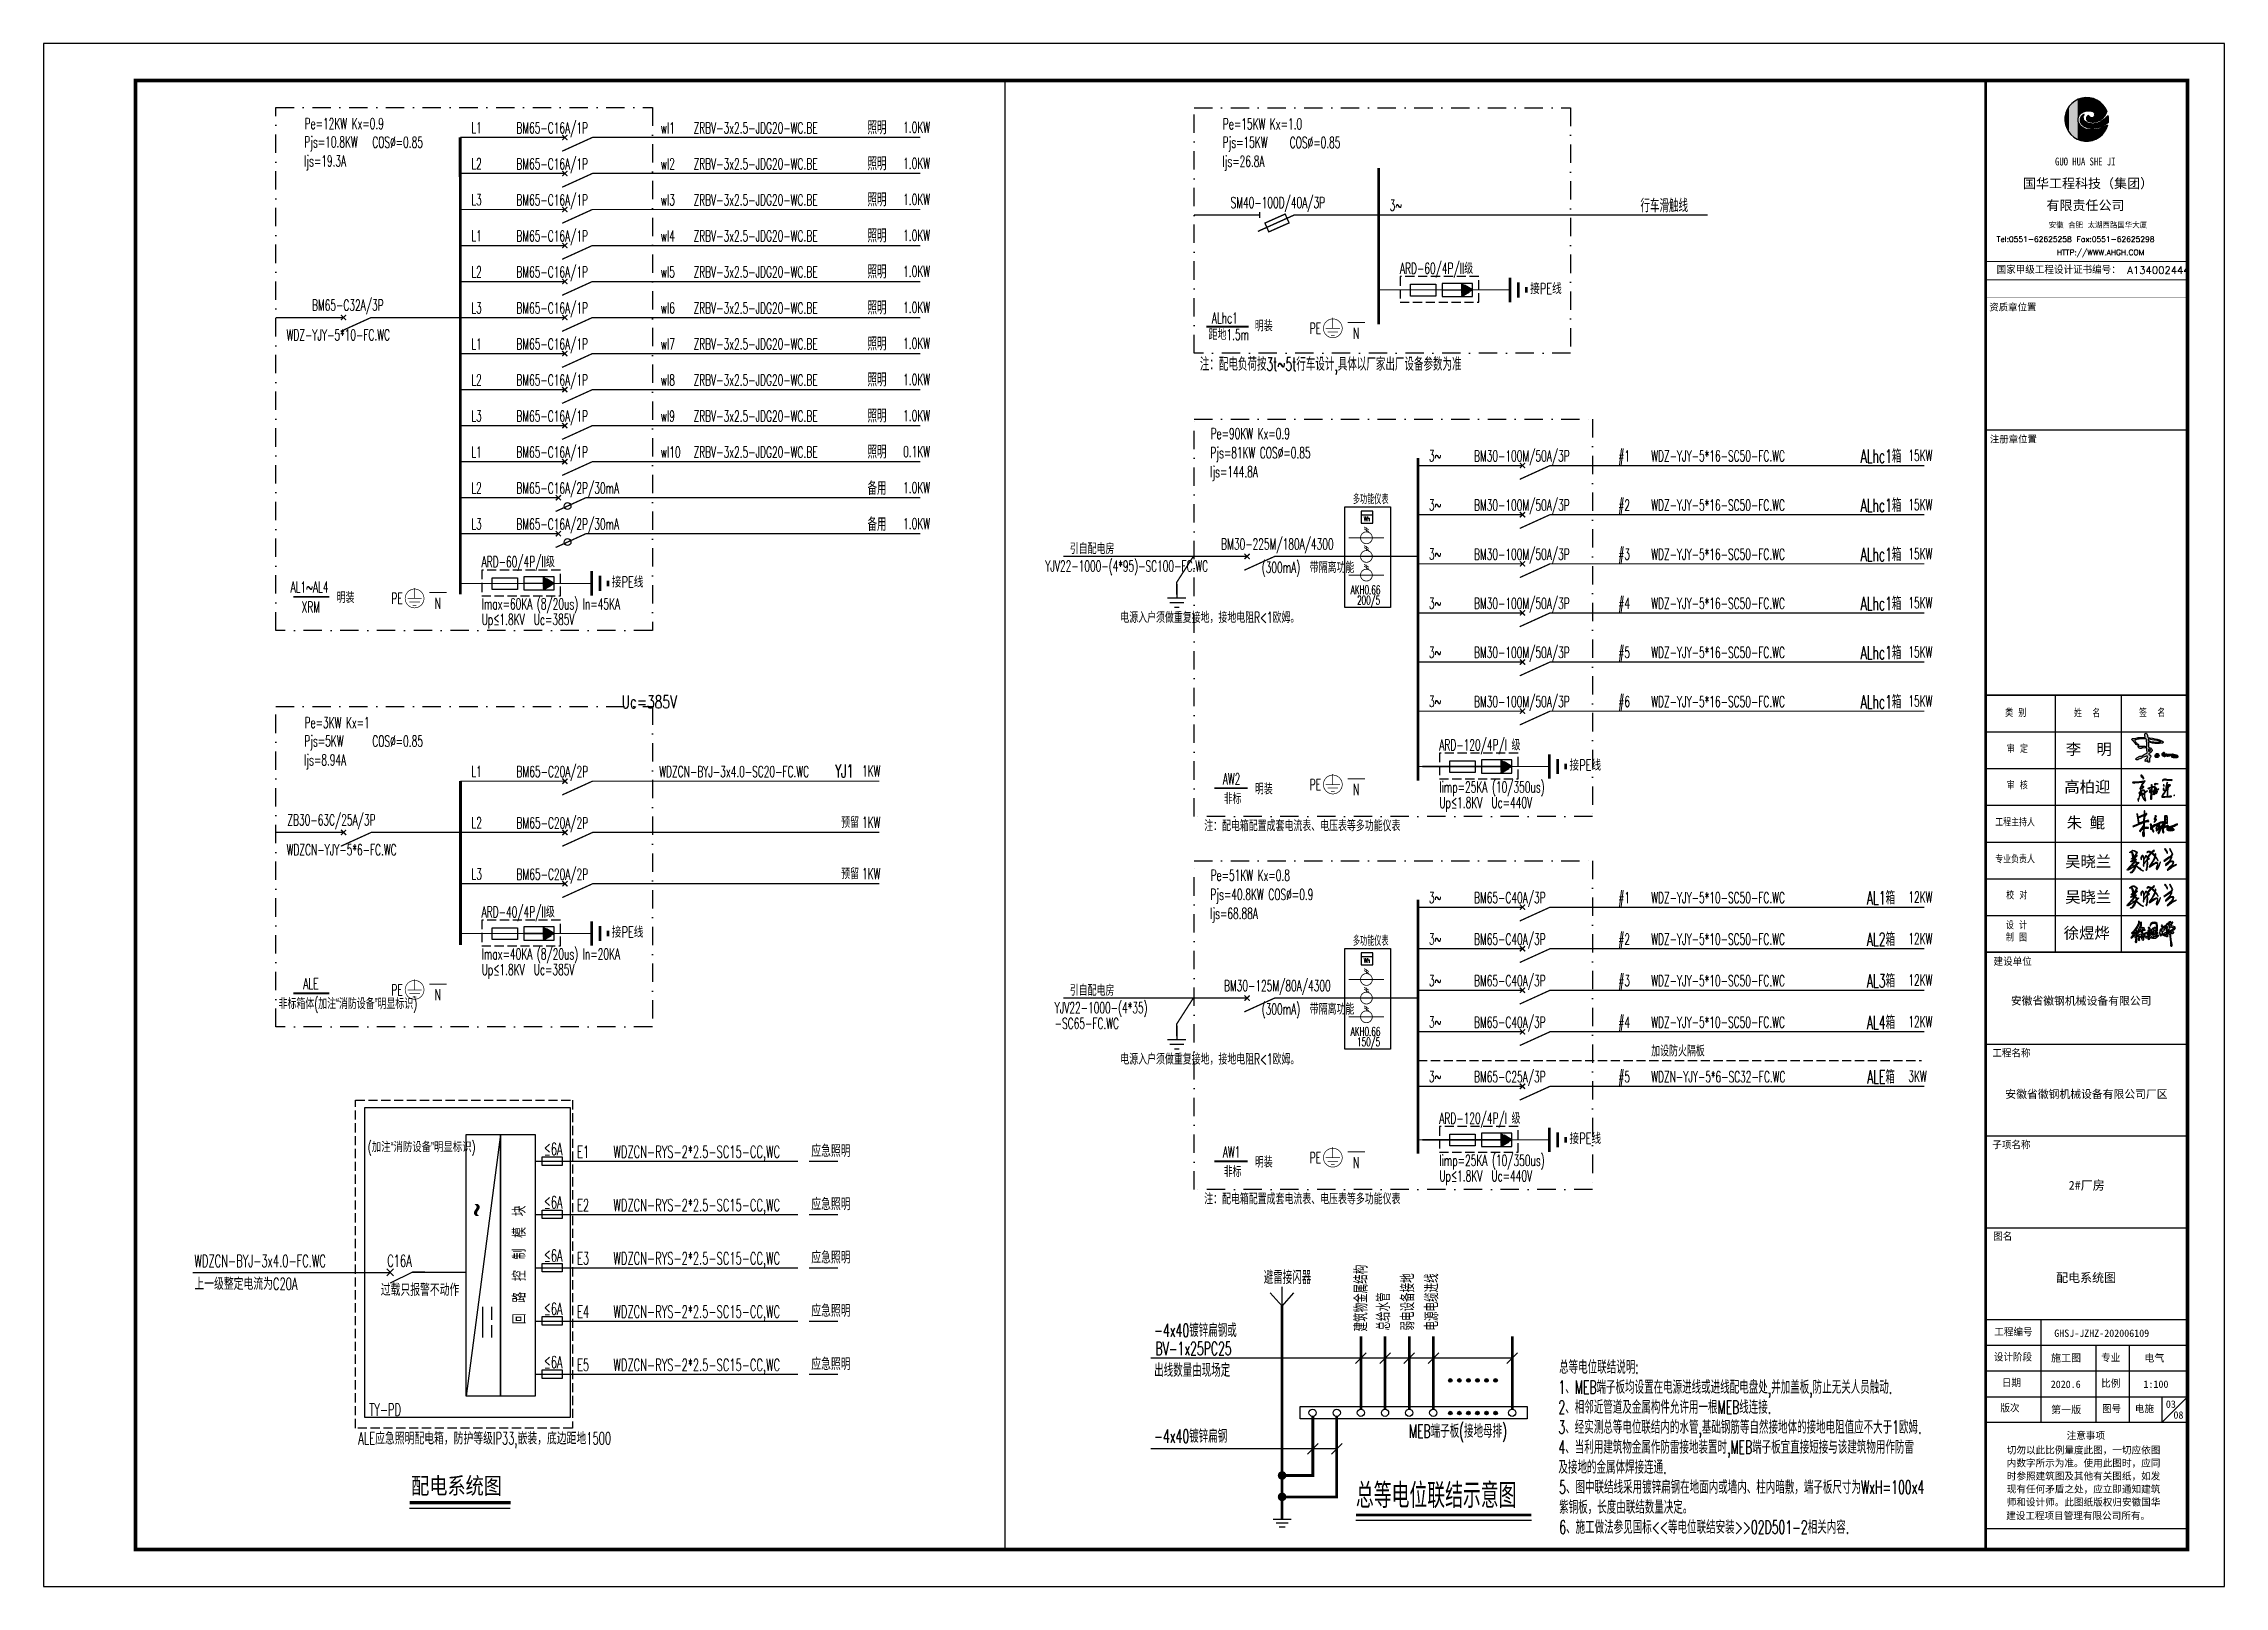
# Model space of a CAD drawing. Extents: x -417156 to 1571408, y 205758 to 1045562.
# Drawn here: x 989229 to 1048629, y 1003562 to 1045562 of the extents above; entities that cross this region are included whole.
import ezdxf
from ezdxf.enums import TextEntityAlignment as Align

# ---------------------------------------------------------------- set-up
doc = ezdxf.new("R2010")
doc.units = 0
doc.header["$LTSCALE"] = 1000
doc.header["$MEASUREMENT"] = 0
for name, pattern in [('__DASH', [0.35, 0.25, -0.1]), ('ACAD_ISO02W100', [15, 12, -3]), ('DASH', [0.35, 0.25, -0.1]), ('DASHDOTX2', [2, 1, -0.5, 0, -0.5])]:
    doc.linetypes.add(name, pattern=pattern)
doc.layers.get('0').update_dxf_attribs({"linetype": 'CONTINUOUS'})
for name, color, linetype in [('1', 7, 'CONTINUOUS'), ('DIM-照明', 4, 'CONTINUOUS'), ('DOTLN', 2, 'CONTINUOUS'), ('E-SB', 3, 'CONTINUOUS'), ('E-电气标注', 4, 'CONTINUOUS'), ('ELEMENT', 3, 'CONTINUOUS'), ('EQUIP', 3, 'CONTINUOUS'), ('EQUIP_标注', 4, 'CONTINUOUS'), ('LZQ', 200, 'CONTINUOUS'), ('PP-PM-TK', 7, 'CONTINUOUS'), ('PUB_TEXT', 7, 'CONTINUOUS'), ('PUB_TITLE', 4, 'CONTINUOUS'), ('SIG_TEXT', 7, 'CONTINUOUS'), ('TEL_TEXT', 7, 'CONTINUOUS'), ('TEL_TITLE', 7, 'CONTINUOUS'), ('TEXT', 7, 'CONTINUOUS'), ('WIRE-母线', 6, 'CONTINUOUS'), ('WIRE-照明', 1, 'CONTINUOUS'), ('WIRE-系统', 4, 'CONTINUOUS'), ('XTT', 3, 'CONTINUOUS'), ('ZXP', 7, 'CONTINUOUS'), ('电气', 7, 'CONTINUOUS'), ('电气说明', 2, 'CONTINUOUS'), ('签名', 255, 'CONTINUOUS'), ('系统层', 7, 'CONTINUOUS')]:
    doc.layers.add(name, color=color, linetype=linetype)
doc.styles.add('-宋体', font='', dxfattribs={"width": 0.8})
doc.styles.add('-黑体', font='simhei.ttf', dxfattribs={"width": 0.8})
doc.styles.add('_COMPLEX', font='complex_.ttf', dxfattribs={"width": 0.6})
doc.styles.add('HZTXT', font='txt', dxfattribs={"width": 0.7, "height": 300, "bigfont": 'HZTXT'})
doc.styles.add('IDQSTYLE', font='simplex.shx', dxfattribs={"width": 0.7, "bigfont": 'hztxt.shx'})
doc.styles.get("Standard").update_dxf_attribs({"font": 'gbenor.shx', "bigfont": 'gbcbig.shx'})
doc.styles.add('STY53', font='COMPLEX', dxfattribs={"width": 0.6, "bigfont": 'HZTXT'})
doc.styles.add('STYLE1', font='simhei.ttf', dxfattribs={"width": 0.8})
doc.styles.add('TQ', font='txt.shx', dxfattribs={"width": 0.8, "bigfont": 'hztxt.shx'})
doc.styles.add('TXT', font='ros.shx', dxfattribs={"width": 0.8, "height": 300, "bigfont": 'hzs.shx'})
doc.styles.add('宋体', font='')
doc.styles.get('-宋体').set_extended_font_data('SimSun')
doc.styles.get('宋体').set_extended_font_data('SimSun')

msp = doc.modelspace()

# ---------------------------------------------------------------- texts
at = {"color": 7, "style": 'TXT', "width": 0.55}
msp.add_text('~', height=891, rotation=90, dxfattribs=at).set_placement((1001459, 1013615, 10835))
at = {"layer": 'PUB_TEXT', "color": 7, "ltscale": 10, "style": 'STY53', "width": 0.6}
for s, height, p in [('Pe=12KW Kx=0.9', 300, (996337, 1043234)), ('L1', 300, (1000878, 1043122)), ('BM65-C16A/1P', 300, (1002106, 1043118)), ('wl1', 300, (1006039, 1043119)), ('ZRBV-3x2.5-JDG20-WC.BE', 300, (1006932, 1043118)), ('1.0KW', 300, (1012642, 1043133)), ('Pe=15KW Kx=1.0', 300, (1021349, 1043227)), ('Ijs=19.3A', 300, (996322, 1042217)), ('Pjs=10.8KW', 300, (996328, 1042735)), ('COS%%C=0.85', 300, (998181, 1042727)), ('BM65-C16A/1P', 300, (1002106, 1042137)), ('Ijs=26.8A', 300, (1021335, 1042210)), ('Pjs=15KW', 300, (1021341, 1042728)), ('COS%%C=0.85', 300, (1023171, 1042720)), ('L2', 300, (1000878, 1042141)), ('wl2', 300, (1006039, 1042138)), ('ZRBV-3x2.5-JDG20-WC.BE', 300, (1006932, 1042137)), ('1.0KW', 300, (1012642, 1042152)), ('L3', 300, (1000878, 1041160)), ('BM65-C16A/1P', 300, (1002106, 1041156)), ('wl3', 300, (1006039, 1041157)), ('ZRBV-3x2.5-JDG20-WC.BE', 300, (1006932, 1041156)), ('1.0KW', 300, (1012642, 1041171)), ('SM40-100D/40A/3P', 300, (1021559, 1041085)), ('3~', 300, (1025891, 1041011)), ('L1', 300, (1000878, 1040180)), ('BM65-C16A/1P', 300, (1002106, 1040176)), ('wl4', 300, (1006039, 1040176)), ('ZRBV-3x2.5-JDG20-WC.BE', 300, (1006932, 1040176)), ('1.0KW', 300, (1012642, 1040191)), ('BM65-C16A/1P', 300, (1002106, 1039195)), ('1.0KW', 300, (1012642, 1039210)), ('ARD-60/4P/II级', 300, (1026173, 1039294)), ('L2', 300, (1000878, 1039199)), ('wl5', 300, (1006039, 1039196)), ('ZRBV-3x2.5-JDG20-WC.BE', 300, (1006932, 1039195)), ('BM65-C32A/3P', 300, (996539, 1038294)), ('L3', 300, (1000878, 1038218)), ('BM65-C16A/1P', 300, (1002106, 1038214)), ('wl6', 300, (1006039, 1038215)), ('ZRBV-3x2.5-JDG20-WC.BE', 300, (1006932, 1038214)), ('1.0KW', 300, (1012642, 1038229)), ('WDZ-YJY-5*10-FC.WC', 300, (995848, 1037482)), ('距地1.5m', 300, (1020961, 1037492)), ('ALhc1', 300, (1021049, 1037943)), ('明装', 300, (1022220, 1037731)), ('L1', 300, (1000878, 1037238)), ('BM65-C16A/1P', 300, (1002106, 1037234)), ('wl7', 300, (1006039, 1037234)), ('ZRBV-3x2.5-JDG20-WC.BE', 300, (1006932, 1037234)), ('1.0KW', 300, (1012642, 1037249)), ('L2', 300, (1000878, 1036257)), ('BM65-C16A/1P', 300, (1002106, 1036253)), ('wl8', 300, (1006039, 1036254)), ('ZRBV-3x2.5-JDG20-WC.BE', 300, (1006932, 1036253)), ('1.0KW', 300, (1012642, 1036268)), ('注：配电负荷按3t~5t行车设计,具体以厂家出厂设备参数为准', 360, (1020723, 1036656)), ('L3', 300, (1000878, 1035276)), ('BM65-C16A/1P', 300, (1002106, 1035272)), ('wl9', 300, (1006039, 1035273)), ('ZRBV-3x2.5-JDG20-WC.BE', 300, (1006932, 1035272)), ('1.0KW', 300, (1012642, 1035287)), ('Pe=90KW Kx=0.9', 300, (1021015, 1034796)), ('L1', 300, (1000878, 1034296)), ('BM65-C16A/1P', 300, (1002106, 1034292)), ('wl10', 300, (1006039, 1034292)), ('ZRBV-3x2.5-JDG20-WC.BE', 300, (1006932, 1034292)), ('0.1KW', 300, (1012642, 1034307)), ('Pjs=81KW COS%%C=0.85', 300, (1021007, 1034274)), ('3~', 300, (1026961, 1034190)), ('BM30-100M/50A/3P', 300, (1028191, 1034186)), ('#1', 300, (1032124, 1034186)), ('WDZ-YJY-5*16-SC50-FC.WC', 300, (1033017, 1034186)), ('15KW', 300, (1040022, 1034201)), ('L2', 300, (1000878, 1033315)), ('BM65-C16A/2P/30mA', 300, (1002106, 1033311)), ('1.0KW', 300, (1012642, 1033326)), ('Ijs=144.8A', 300, (1021001, 1033756)), ('多功能仪表', 240, (1024891, 1033027)), ('3~', 300, (1026961, 1032852)), ('BM30-100M/50A/3P', 300, (1028191, 1032848)), ('#2', 300, (1032124, 1032849)), ('WDZ-YJY-5*16-SC50-FC.WC', 300, (1033017, 1032848)), ('15KW', 300, (1040022, 1032863)), ('L3', 300, (1000878, 1032334)), ('BM65-C16A/2P/30mA', 300, (1002106, 1032330)), ('1.0KW', 300, (1012642, 1032345)), ('3~', 300, (1026961, 1031515)), ('BM30-100M/50A/3P', 300, (1028191, 1031511)), ('#3', 300, (1032124, 1031512)), ('WDZ-YJY-5*16-SC50-FC.WC', 300, (1033017, 1031511)), ('15KW', 300, (1040022, 1031526)), ('ARD-60/4P/II级', 300, (1001160, 1031305)), ('AL1~AL4', 300, (995956, 1030615)), ('明装', 300, (997209, 1030333)), ('AKH0.66', 240, (1024832, 1030572)), ('XRM', 300, (996257, 1030072)), ('Imax=60KA (8/20us) In=45KA', 300, (1001160, 1030158)), ('Up≤1.8KV  Uc=385V', 300, (1001160, 1029736)), ('200/5', 240, (1025006, 1030289)), ('3~', 300, (1026961, 1030177)), ('BM30-100M/50A/3P', 300, (1028191, 1030173)), ('#4', 300, (1032124, 1030174)), ('WDZ-YJY-5*16-SC50-FC.WC', 300, (1033017, 1030173)), ('15KW', 300, (1040022, 1030189)), ('3~', 300, (1026961, 1028840)), ('BM30-100M/50A/3P', 300, (1028191, 1028836)), ('#5', 300, (1032124, 1028837)), ('WDZ-YJY-5*16-SC50-FC.WC', 300, (1033017, 1028836)), ('15KW', 300, (1040022, 1028851)), ('3~', 300, (1026961, 1027503)), ('BM30-100M/50A/3P', 300, (1028191, 1027499)), ('#6', 300, (1032124, 1027499)), ('WDZ-YJY-5*16-SC50-FC.WC', 300, (1033017, 1027499)), ('15KW', 300, (1040022, 1027514)), ('Pe=3KW Kx=1', 300, (996337, 1026928)), ('Pjs=5KW', 300, (996328, 1026429)), ('COS%%C=0.85', 300, (998181, 1026422)), ('ARD-120/4P/I 级', 300, (1027245, 1026320)), ('Ijs=8.94A', 300, (996322, 1025912)), ('L1', 300, (1000881, 1025598)), ('BM65-C20A/2P', 300, (1002110, 1025594)), ('WDZCN-BYJ-3x4.0-SC20-FC.WC', 300, (1005999, 1025594)), ('1KW', 300, (1011522, 1025609)), ('AW2', 300, (1021348, 1025396)), ('明装', 300, (1022222, 1025122)), ('Iimp=25KA (10/350us)', 300, (1027245, 1025173)), ('非标', 300, (1021372, 1024861)), ('Up≤1.8KV  Uc=440V', 300, (1027245, 1024751)), ('ZB30-63C/25A/3P', 300, (995870, 1024276)), ('L2', 300, (1000881, 1024200)), ('BM65-C20A/2P', 300, (1002110, 1024196)), ('预留', 300, (1010952, 1024211)), ('1KW', 300, (1011522, 1024211)), ('注：配电箱配置成套电流表、电压表等多功能仪表', 300, (1020841, 1024120)), ('WDZCN-YJY-5*6-FC.WC', 300, (995851, 1023464)), ('L3', 300, (1000881, 1022803)), ('BM65-C20A/2P', 300, (1002110, 1022799)), ('预留', 300, (1010952, 1022814)), ('1KW', 300, (1011522, 1022814)), ('Pe=51KW Kx=0.8', 300, (1021015, 1022771)), ('Pjs=40.8KW COS%%C=0.9', 300, (1021007, 1022249)), ('3~', 300, (1026961, 1022165)), ('BM65-C40A/3P', 300, (1028191, 1022161)), ('#1', 300, (1032124, 1022162)), ('WDZ-YJY-5*10-SC50-FC.WC', 300, (1033017, 1022161)), ('12KW', 300, (1040022, 1022176)), ('ARD-40/4P/II级', 300, (1001160, 1021774)), ('Ijs=68.88A', 300, (1021001, 1021731)), ('多功能仪表', 240, (1024891, 1021003)), ('3~', 300, (1026961, 1021035)), ('BM65-C40A/3P', 300, (1028191, 1021031)), ('#2', 300, (1032124, 1021032)), ('WDZ-YJY-5*10-SC50-FC.WC', 300, (1033017, 1021031)), ('12KW', 300, (1040022, 1021046)), ('Imax=40KA (8/20us) In=20KA', 300, (1001160, 1020627)), ('Up≤1.8KV  Uc=385V', 300, (1001160, 1020205)), ('ALE', 300, (996302, 1019819)), ('3~', 300, (1026961, 1019905)), ('BM65-C40A/3P', 300, (1028191, 1019901)), ('#3', 300, (1032124, 1019902)), ('WDZ-YJY-5*10-SC50-FC.WC', 300, (1033017, 1019901)), ('12KW', 300, (1040022, 1019916)), ('非标箱体(加注“消防设备”明显标识)', 300, (995629, 1019276)), ('AKH0.66', 240, (1024832, 1018548)), ('3~', 300, (1026961, 1018775)), ('BM65-C40A/3P', 300, (1028191, 1018771)), ('#4', 300, (1032124, 1018771)), ('WDZ-YJY-5*10-SC50-FC.WC', 300, (1033017, 1018771)), ('12KW', 300, (1040022, 1018786)), ('150/5', 240, (1025006, 1018265)), ('加设防火隔板', 300, (1033017, 1017989)), ('3~', 300, (1026961, 1017290)), ('BM65-C25A/3P', 300, (1028191, 1017286)), ('#5', 300, (1032124, 1017286)), ('WDZN-YJY-5*6-SC32-FC.WC', 300, (1033017, 1017286)), ('3KW', 300, (1040022, 1017301)), ('ARD-120/4P/I 级', 300, (1027245, 1016155)), ('≤6A', 330, (1002857, 1015303, 2889)), ('E1', 330, (1003759, 1015227, 7223)), ('WDZCN-RYS-2*2.5-SC15-CC,WC ', 330, (1004750, 1015227, 7223)), ('应急照明', 330, (1010139, 1015252, 10835)), ('AW1', 300, (1021348, 1015237)), ('明装', 300, (1022222, 1014964)), ('Iimp=25KA (10/350us)', 300, (1027245, 1015008)), ('非标', 300, (1021372, 1014703)), ('Up≤1.8KV  Uc=440V', 300, (1027245, 1014587)), ('≤6A', 330, (1002857, 1013853, 2889)), ('E2', 330, (1003759, 1013776, 7223)), ('WDZCN-RYS-2*2.5-SC15-CC,WC ', 330, (1004750, 1013776, 7223)), ('应急照明', 330, (1010139, 1013802, 10835)), ('注：配电箱配置成套电流表、电压表等多功能仪表', 300, (1020841, 1013961)), ('WDZCN-BYJ-3x4.0-FC.WC', 330, (993337, 1012256, 15022)), ('C16A', 330, (998588, 1012261, 10835)), ('≤6A', 330, (1002857, 1012402, 2889)), ('E3', 330, (1003759, 1012326, 7223)), ('WDZCN-RYS-2*2.5-SC15-CC,WC ', 330, (1004750, 1012326, 7223)), ('应急照明', 330, (1010139, 1012351, 10835)), ('避雷接闪器', 360, (1022463, 1011792)), ('上一级整定电流为C20A', 330, (993337, 1011633, 15022)), ('过载只报警不动作', 330, (998413, 1011470, 10835)), ('≤6A', 330, (1002857, 1010952, 2889)), ('E4', 330, (1003759, 1010875, 7223)), ('WDZCN-RYS-2*2.5-SC15-CC,WC ', 330, (1004750, 1010875, 7223)), ('应急照明', 330, (1010139, 1010901, 10835)), ('-4x40镀锌扁钢或', 360, (1019478, 1010351)), ('≤6A', 330, (1002857, 1009502, 2889)), ('应急照明', 330, (1010139, 1009450, 10835)), ('BV-1x25PC25', 360, (1019515, 1009856)), ('E5', 330, (1003759, 1009425, 7223)), ('WDZCN-RYS-2*2.5-SC15-CC,WC ', 330, (1004750, 1009425, 7223)), ('出线数量由现场定', 360, (1019478, 1009265)), ('总等电位联结说明:', 360, (1030509, 1009349, 602)), ('1、MEB端子板均设置在电源进线或进线配电盘处,并加盖板,防止无关人员触动.', 360, (1030490, 1008805, 602)), ('2、相邻近管道及金属构件允许用一根MEB线连接.', 360, (1030490, 1008260, 602)), ('TY-PD', 330, (998100, 1008206)), ('MEB端子板(接地母排)', 360, (1026418, 1007609)), ('3、经实测总等电位联结内的水管,基础钢筋等自然接地体的接地电阻值应不大于1欧姆.', 360, (1030490, 1007716, 602)), ('ALE应急照明配电箱，防护等级IP33,嵌装，底边距地1500', 330, (997802, 1007425)), ('-4x40镀锌扁钢', 360, (1019478, 1007470)), ('4、当利用建筑物金属作防雷接地装置时,MEB端子板宜直接短接与该建筑物用作防雷', 360, (1030490, 1007171, 602)), ('及接地的金属体焊接连通.', 360, (1030490, 1006627, 602)), ('5、图中联结线采用镀锌扁钢在地面内或墙内、柱内暗敷，端子板尺寸为WxH=100x4', 360, (1030510, 1006082, 602)), ('紫铜板，长度由联结数量决定。', 360, (1030510, 1005538, 602)), ('6、施工做法参见国标<<等电位联结安装>>02D501-2相关内容.', 360, (1030513, 1004993, 602))]:
    msp.add_text(s, height=height, dxfattribs=at).set_placement(p)
for s, p in [('照明', (1011930, 1043282)), ('照明', (1011930, 1042302)), ('照明', (1011930, 1041321)), ('行车滑触线', (1033372, 1041170)), ('照明', (1011930, 1040340)), ('照明', (1011930, 1039360)), ('照明', (1011930, 1038379)), ('照明', (1011930, 1037398)), ('照明', (1011930, 1036418)), ('照明', (1011930, 1035437)), ('照明', (1011930, 1034456)), ('ALhc1箱', (1039275, 1034350)), ('备用', (1011930, 1033476)), ('ALhc1箱', (1039275, 1033013)), ('备用', (1011930, 1032495)), ('ALhc1箱', (1039275, 1031675)), ('ALhc1箱', (1039275, 1030338)), ('ALhc1箱', (1039275, 1029001)), ('ALhc1箱', (1039275, 1027663)), ('YJ1', (1011037, 1025758)), ('AL1箱', (1039275, 1022326)), ('AL2箱', (1039275, 1021196)), ('AL3箱', (1039275, 1020065)), ('AL4箱', (1039275, 1018935)), ('ALE箱', (1039275, 1017450))]:
    msp.add_text(s, height=360, dxfattribs=at).set_placement(p, align=Align.MIDDLE)
at = {"layer": 'PUB_TEXT', "color": 2}
for s, height, style, p in [('国华工程科技（集团）', 260, '-黑体', (1043143, 1041628)), ('有限责任公司', 260, '-黑体', (1043782, 1041031)), ('安徽', 150, 'TQ', (1043846, 1040538)), ('合肥', 150, 'TQ', (1044375, 1040538)), ('太湖西路国华大厦', 150, 'TQ', (1044903, 1040538)), ('Tel:0551-62625258 Fax:0551-62625298', 150, 'TQ', (1042427, 1040163)), ('国家甲级工程设计证书编号： A134002444', 200, 'TQ', (1042427, 1039296)), ('    HTTP://WWW.AHGH.COM', 150, 'TQ', (1043482, 1039802)), ('资质章位置', 190, 'TQ', (1042227, 1038275)), ('注册章位置', 190, 'TQ', (1042241, 1034682)), ('建设单位', 200, 'TQ', (1042342, 1020458)), ('工程名称', 200, 'TQ', (1042309, 1017967)), ('子项名称', 200, 'TQ', (1042309, 1015467)), ('图名', 200, 'TQ', (1042333, 1012974)), ('工程编号', 200, 'TQ', (1042363, 1010375)), ('设计阶段', 200, 'TQ', (1042350, 1009689)), ('专业', 200, 'TQ', (1045274, 1009672)), ('日期', 200, 'TQ', (1042568, 1008989)), ('比例', 200, 'TQ', (1045274, 1008972)), ('版次', 200, 'TQ', (1042529, 1008302)), ('图号', 200, 'TQ', (1045297, 1008280)), ('电施', 200, 'TQ', (1046192, 1008279)), ('注意事项', 193.6, 'TQ', (1044333, 1007553)), ('切勿以此比例量度此图，一切应依图', 193.6, 'TQ', (1042703, 1007157)), ('内数字所示为准。使用此图时，应同', 193.6, 'TQ', (1042703, 1006804)), ('现有任何矛盾之处，应立即通知建筑', 193.6, 'TQ', (1042703, 1006094)), ('时参照建筑图及其他有关图纸，如发', 193.6, 'TQ', (1042703, 1006449)), ('师和设计师。此图纸版权归安徽国华', 193.6, 'TQ', (1042703, 1005739)), ('建设工程项目管理有限公司所有。', 193.6, 'TQ', (1042685, 1005370))]:
    msp.add_text(s, height=height, dxfattribs=dict(at, style=style)).set_placement(p)
at = {"layer": 'PUB_TEXT', "color": 2, "style": 'STYLE1', "width": 0.8}
msp.add_text('GUO HUA SHE JI', height=216, dxfattribs=at).set_placement((1044017, 1042245))
at = {"layer": 'PUB_TEXT', "color": 7, "ltscale": 10, "style": 'STY53', "width": 0.6}
for s, p in [('PE', (1023871, 1037661)), ('N', (1024982, 1037526)), ('PE', (998858, 1030307)), ('N', (999970, 1030172)), ('PE', (1023871, 1025241)), ('N', (1024982, 1025106)), ('PE', (998858, 1019651)), ('N', (999970, 1019516)), ('PE', (1023871, 1015083)), ('N', (1024982, 1014948))]:
    msp.add_text(s, height=300, dxfattribs=at).set_placement(p, align=Align.CENTER)
for s, height, rotation, p in [('引自配电房', 300, 360, (1017180, 1031664)), ('YJV22-1000-(4*95)-SC100-FC.WC', 300, 360, (1016512, 1031189)), ('(300mA)', 300, 360, (1022408, 1031150)), ('带隔离功能', 300, 360, (1023717, 1031152)), ('电源入户须做重复接地，接地电阻R<1欧姆。', 300, 360, (1018557, 1029790)), ('引自配电房', 300, 360, (1017180, 1019639)), ('YJV22-1000-(4*35)', 300, 360, (1016769, 1019165)), ('(300mA)', 300, 360, (1022408, 1019126)), ('带隔离功能', 300, 360, (1023717, 1019128)), ('-SC65-FC.WC', 300, 360, (1016770, 1018739)), ('电源入户须做重复接地，接地电阻R<1欧姆。', 300, 360, (1018557, 1017766)), ('建筑物金属结构', 360, 90, (1025291, 1010502)), ('弱电设备接地', 360, 90, (1026563, 1010527)), ('电源电缆进线', 360, 90, (1027220, 1010527)), ('总给水管', 360, 90, (1025906, 1010527))]:
    msp.add_text(s, height=height, rotation=rotation, dxfattribs=at).set_placement(p)
for s, p in [('BM30-225M/180A/4300', (1022834, 1031789)), ('BM30-125M/80A/4300', (1022834, 1019765))]:
    msp.add_text(s, height=300, rotation=360, dxfattribs=at).set_placement(p, align=Align.CENTER)
at = {"layer": 'PUB_TEXT', "color": 2, "char_height": 200, "width": 1679.83, "attachment_point": 1, "style": 'TQ'}
for s, insert in [('类 别', (1042658, 1027435)), ('姓  名', (1044532, 1027427)), ('签  名', (1046304, 1027435)), ('审 定', (1042702, 1026454)), ('审 核', (1042700, 1025463)), ('工程主持人', (1042388, 1024455)), ('专业负责人', (1042387, 1023451)), ('校 对', (1042686, 1022467)), ('设 计 \\P制 图', (1042680, 1021654))]:
    msp.add_mtext(s, dxfattribs=dict(at, insert=insert))
at = {"layer": 'PUB_TITLE', "color": 255, "style": '-黑体'}
for s, height, p in [('安徽省徽钢机械设备有限公司', 216, (1042813, 1019395)), ('安徽省徽钢机械设备有限公司厂区', 216, (1042663, 1016855)), ('2#厂房', 240, (1044389, 1014360)), ('GHSJ-JZHZ-202006109', 200, (1043996, 1010353)), ('施工图', 200, (1043906, 1009679)), ('电气', 200, (1046449, 1009679)), ('2020.6', 200, (1043899, 1008964)), ('1:100', 200, (1046425, 1008965)), ('03', 200, (1047035, 1008423)), ('第一版', 200, (1043910, 1008272)), ('08', 200, (1047242, 1008127))]:
    msp.add_text(s, height=height, dxfattribs=at).set_placement(p)
at = {"layer": 'PUB_TITLE', "color": 6, "style": '-黑体'}
msp.add_text('配电系统图', height=240, dxfattribs=at).set_placement((1044044, 1011844))
at = {"layer": 'TEL_TEXT', "color": 7}
for s, height, style, width, p in [('接PE线', 300, 'HZTXT', 0.65, (1029719, 1038743)), ('接PE线', 300, 'HZTXT', 0.65, (1004706, 1030754)), ('接PE线', 300, 'HZTXT', 0.65, (1030791, 1025769)), ('接PE线', 300, 'HZTXT', 0.65, (1004706, 1021223)), ('接PE线', 300, 'HZTXT', 0.65, (1030791, 1015605)), ('(加注“消防设备”明显标识)', 270, 'IDQSTYLE', 0.7, (998055, 1015385))]:
    msp.add_text(s, height=height, dxfattribs=dict(at, style=style, width=width)).set_placement(p)
at = {"layer": 'TEL_TEXT'}
msp.add_text('总等电位联结示意图', height=675.2, dxfattribs=at).set_placement((1024973, 1005695))
at = {"layer": 'TEXT', "color": 201, "style": 'HZTXT', "width": 0.7}
msp.add_text('Uc=385V', height=350, dxfattribs=at).set_placement((1004969, 1027467, 565116942))
at = {"layer": 'ZXP', "color": 2, "style": '-宋体', "width": 0.7}
msp.add_text('回  路  控  制  模  块', height=308, rotation=90, dxfattribs=at).set_placement((1002329, 1010699, 7223))
at = {"layer": '电气说明', "color": 3, "style": '宋体', "width": 0.8}
msp.add_text('配电系统图', height=453.6, dxfattribs=at).set_placement((999239, 1006075))
at = {"layer": '签名', "linetype": 'CONTINUOUS', "style": '-黑体'}
for s, p in [('李  明', (1044311, 1026201)), ('高柏迎', (1044270, 1025175)), ('朱 鲲', (1044335, 1024201)), ('吴晓兰', (1044295, 1023143)), ('吴晓兰', (1044295, 1022176)), ('徐煜烨', (1044254, 1021196))]:
    msp.add_text(s, height=306, dxfattribs=at).set_placement(p)

# ---------------------------------------------------------------- blocks, each defined once
blk = doc.blocks.new('$ELEMENT$00000454')
at = {"const_width": 0.0233}
for points in [[(0, 0), (0, -0.375)], [(-0.25, -0.375), (0.25, -0.375)], [(-0.188, -0.5), (0.188, -0.5)], [(-0.062, -0.625), (0.062, -0.625)]]:
    blk.add_lwpolyline(points, dxfattribs=at)
blk.add_lwpolyline([(0, -0.04, 1), (0, -0.707, 1), (0, -0.04, 1)], format="xyb", dxfattribs=at)
at = {"flags": 9}
blk.add_attdef('S', (0, 0), '', height=0.00000667, dxfattribs=at)
blk = doc.blocks.new('$ELEMENT$00000529')
at = {"const_width": 0.0233}
for points in [[(0, 0), (0, -0.183)], [(-0.291, -0.342), (-0.139, -0.275), (0.017, -0.625), (-0.136, -0.693), (-0.291, -0.342)], [(0, -1), (0, -0.78), (-0.283, -0.152)], [(-0.05, -0.183), (0.05, -0.183)]]:
    blk.add_lwpolyline(points, dxfattribs=at)
at = {"flags": 9}
blk.add_attdef('S', (0, 0), '', height=0.00000667, dxfattribs=at)
blk = doc.blocks.new('*U38')
at = {"layer": 'PP-PM-TK', "color": 1}
for points in [[(2, 733), (7, 279), (7, 734)], [(7, 734), (16, 280), (16, 734)], [(16, 280), (16, 734), (18, 279)], [(16, 734), (18, 279), (18, 734)], [(18, 279), (18, 734), (21, 279)], [(21, 279), (21, 734), (28, 279)], [(-734, 26), (-725, -117), (-725, 92)], [(-725, 92), (-715, -155), (-715, 168)], [(-725, -117), (-725, 92), (-715, -155)], [(-715, 168), (-689, -255), (-689, 245)], [(-715, -155), (-715, 168), (-689, -255)], [(-689, 245), (-669, -296), (-669, 303)], [(-689, -255), (-689, 245), (-669, -296)], [(-669, 303), (-627, -384), (-627, 377)], [(-669, -296), (-669, 303), (-627, -384)], [(-627, 377), (-598, -422), (-598, 427)], [(-627, -384), (-627, 377), (-598, -422)], [(-598, 427), (-540, -498), (-540, 493)], [(-598, -422), (-598, 427), (-540, -498)], [(-540, 493), (-504, -531), (-504, 535)], [(-540, -498), (-540, 493), (-504, -531)], [(-504, 535), (-434, -593), (-434, 589)], [(-504, -531), (-504, 535), (-434, -593)], [(-434, 589), (-390, -619), (-390, 622)], [(-434, -593), (-434, 589), (-390, -619)], [(-390, 622), (-310, -666), (-310, 662)], [(-390, -619), (-390, 622), (-310, -666)], [(-310, 662), (-302, -669), (-302, 667)], [(-310, -666), (-310, 662), (-302, -669)], [(-302, 667), (-300, 1), (-300, 667)], [(-300, 667), (-299, 9), (-299, 668)], [(-299, 668), (-289, 51), (-289, 673)], [(-289, 673), (-287, 62), (-287, 674)], [(-287, 674), (-274, 89), (-274, 680)], [(-274, 680), (-262, 115), (-262, 686)], [(-262, 686), (-255, 126), (-255, 688)], [(-262, 686), (-262, 115), (-262, 686)], [(-255, 688), (-231, 157), (-231, 695)], [(-231, 695), (-227, 163), (-227, 696)], [(-227, 696), (-222, 168), (-222, 697)], [(-222, 697), (-221, 168), (-221, 697)], [(-222, 3), (-221, -43), (-221, 4)], [(-221, 697), (-215, 174), (-215, 699)], [(-221, 4), (-215, -82), (-215, 32)], [(-221, -43), (-221, 4), (-215, -82)], [(-215, 699), (-211, 177), (-211, 700)], [(-215, 32), (-211, -92), (-211, 48)], [(-215, -82), (-215, 32), (-211, -92)], [(-211, 700), (-202, 186), (-202, 703)], [(-211, 48), (-202, -118), (-202, 68)], [(-211, -92), (-211, 48), (-202, -118)], [(-202, 703), (-199, 188), (-199, 704)], [(-202, 68), (-199, -122), (-199, 73)], [(-202, -118), (-202, 68), (-199, -122)], [(-199, 704), (-185, 201), (-185, 708)], [(-199, 73), (-185, -143), (-185, 93)], [(-199, -122), (-199, 73), (-185, -143)], [(-185, 708), (-183, 203), (-183, 708)], [(-185, 93), (-183, -145), (-183, 96)], [(-185, -143), (-185, 93), (-183, -145)], [(-183, 708), (-179, 206), (-179, 709)], [(-183, 96), (-179, -149), (-179, 100)], [(-183, -145), (-183, 96), (-179, -149)], [(-179, 709), (-176, 208), (-176, 710)], [(-179, 100), (-176, -152), (-176, 103)], [(-179, -149), (-179, 100), (-176, -152)], [(-176, 710), (-175, 208), (-175, 710)], [(-176, 103), (-175, -153), (-175, 104)], [(-176, -152), (-176, 103), (-175, -153)], [(-175, 710), (-163, 216), (-163, 714)], [(-175, 104), (-163, -165), (-163, 116)], [(-175, -153), (-175, 104), (-163, -165)], [(-163, 714), (-142, 228), (-142, 719)], [(-163, 116), (-142, -181), (-142, 137)], [(-163, -165), (-163, 116), (-142, -181)], [(-142, 719), (-124, 239), (-124, 724)], [(-142, 137), (-124, -195), (-124, 151)], [(-142, -181), (-142, 137), (-124, -195)], [(-124, 724), (-123, 240), (-123, 724)], [(-124, 151), (-123, -196), (-123, 152)], [(-124, -195), (-124, 151), (-123, -196)], [(-123, 724), (-122, 240), (-122, 724)], [(-123, 152), (-122, -196), (-122, 153)], [(-123, -196), (-123, 152), (-122, -196)], [(-122, 724), (-114, 243), (-114, 725)], [(-122, 153), (-114, -202), (-114, 157)], [(-122, -196), (-122, 153), (-114, -202)], [(-114, 725), (-112, 244), (-112, 725)], [(-114, 157), (-112, 107), (-112, 158)], [(-114, -202), (-114, 87), (-112, -204)], [(-112, 725), (-112, 244), (-112, 725)], [(-112, 725), (-111, 244), (-111, 725)], [(-112, 158), (-111, 117), (-111, 159)], [(-112, 158), (-112, 108), (-112, 158)], [(-112, -204), (-112, 45), (-112, -204)], [(-112, -204), (-112, 42), (-111, -204)], [(-111, 725), (-110, 245), (-110, 725)], [(-111, 159), (-110, 119), (-110, 159)], [(-111, -204), (-111, 38), (-110, -205)], [(-110, 725), (-105, 247), (-105, 725)], [(-110, 159), (-105, 131), (-105, 162)], [(-110, -205), (-110, 34), (-105, -208)], [(-105, 725), (-102, 248), (-102, 726)], [(-105, 162), (-102, 135), (-102, 164)], [(-105, -208), (-105, 12), (-102, -210)], [(-102, 726), (-101, 249), (-101, 726)], [(-102, 164), (-101, 137), (-101, 165)], [(-101, 726), (-95, 251), (-95, 726)], [(-101, 165), (-95, 145), (-95, 166)], [(-95, 726), (-89, 254), (-89, 727)], [(-95, 166), (-89, 151), (-89, 167)], [(-89, 727), (-85, 255), (-85, 727)], [(-85, 727), (-83, 256), (-83, 727)], [(-83, 727), (-79, 257), (-79, 727)], [(-79, 727), (-59, 265), (-59, 729)], [(-59, 729), (-54, 267), (-54, 729)], [(-54, 729), (-45, 270), (-45, 730)], [(-45, 730), (-34, 272), (-34, 731)], [(-34, 731), (-28, 273), (-28, 731)], [(-28, 731), (-19, 276), (-19, 732)], [(-19, 732), (-12, 276), (-12, 732)], [(-12, 732), (-10, 277), (-10, 732)], [(-12, 25), (-10, 11), (-10, 47)], [(-10, 732), (-10, 277), (-10, 732)], [(-10, 732), (-9, 277), (-9, 732)], [(-10, 47), (-9, 4), (-9, 50)], [(-10, 11), (-10, 47), (-10, 10)], [(-10, 47), (-10, 10), (-10, 47)], [(-10, 10), (-10, 47), (-9, 4)], [(-9, 732), (-4, 277), (-4, 733)], [(-9, 50), (-4, -7), (-4, 68)], [(-9, 4), (-9, 50), (-4, -7)], [(-4, 733), (-3, 277), (-3, 733)], [(-4, 68), (-3, -8), (-3, 69)], [(-4, -7), (-4, 68), (-3, -8)], [(-3, 733), (2, 278), (2, 733)], [(-3, 69), (2, -19), (2, 80)], [(-3, -8), (-3, 69), (2, -19)], [(2, 80), (7, -24), (7, 87)], [(2, -19), (2, 80), (7, -24)], [(7, 87), (16, -35), (16, 98)], [(7, -24), (7, 87), (16, -35)], [(16, 98), (18, -37), (18, 100)], [(16, -35), (16, 98), (18, -37)], [(18, 100), (21, -39), (21, 103)], [(18, -37), (18, 100), (21, -39)], [(21, 103), (28, -45), (28, 111)], [(21, -39), (21, 103), (28, -45)], [(28, 279), (28, 733), (30, 279)], [(28, 111), (30, -46), (30, 113)], [(28, -45), (28, 111), (30, -46)], [(30, 279), (30, 733), (40, 278)], [(30, 113), (40, -53), (40, 121)], [(30, -46), (30, 113), (40, -53)], [(40, 278), (40, 732), (44, 278)], [(40, 121), (44, -56), (44, 124)], [(40, -53), (40, 121), (44, -56)], [(44, 278), (44, 731), (58, 277)], [(44, 124), (58, -63), (58, 135)], [(44, -56), (44, 124), (58, -63)], [(58, 277), (58, 730), (69, 276)], [(58, -63), (58, 135), (69, -69)], [(69, 276), (69, 728), (70, 276)], [(69, -69), (69, 126), (70, -69)], [(70, 276), (70, 728), (84, 275)], [(70, -69), (70, 125), (84, -74)], [(84, 275), (84, 726), (85, 275)], [(84, -74), (84, 113), (85, -74)], [(85, 275), (85, 726), (108, 274)], [(85, -74), (85, 112), (108, -81)], [(108, 274), (108, 723), (108, 274)], [(108, 274), (108, 723), (108, 274)], [(108, 274), (108, 723), (109, 274)], [(108, -81), (108, 88), (108, -82)], [(108, -82), (108, 87), (108, -82)], [(108, -82), (108, 87), (109, -82)], [(109, 274), (109, 723), (112, 273)], [(109, -82), (109, 87), (112, -82)], [(112, 273), (112, 723), (135, 270)], [(112, -82), (112, 84), (135, -86)], [(135, 270), (135, 720), (147, 269)], [(135, -86), (135, 66), (147, -88)], [(147, 269), (147, 719), (152, 268)], [(147, -88), (147, 62), (152, -88)], [(152, 268), (152, 718), (152, 268)], [(152, 268), (152, 718), (159, 268)], [(152, -88), (152, 60), (152, -89)], [(152, -89), (152, 60), (159, -89)], [(159, 268), (159, 717), (160, 267)], [(159, -89), (159, 59), (160, -89)], [(160, 267), (160, 717), (164, 267)], [(160, -89), (160, 59), (164, -89)], [(164, 267), (164, 716), (171, 265)], [(164, -89), (164, 59), (171, -89)], [(171, 265), (171, 713), (179, 263)], [(171, 58), (179, -90), (179, 60)], [(171, -89), (171, 58), (179, -90)], [(179, 263), (179, 711), (185, 262)], [(179, 60), (185, -90), (185, 61)], [(179, -90), (179, 60), (185, -90)], [(185, 262), (185, 709), (191, 261)], [(185, 61), (191, -90), (191, 62)], [(191, 261), (191, 707), (207, 254)], [(191, 62), (207, -89), (207, 65)], [(207, 254), (207, 702), (209, 253)], [(207, 65), (209, -89), (209, 66)], [(209, 253), (209, 701), (217, 250)], [(209, 66), (217, -89), (217, 70)], [(217, 250), (217, 698), (225, 244)], [(217, 70), (225, -89), (225, 75)], [(225, 244), (225, 696), (243, 230)], [(225, 75), (243, -87), (243, 86)], [(243, 230), (243, 690), (246, 228)], [(243, 86), (246, -86), (246, 91)], [(246, 228), (246, 689), (248, 227)], [(246, 91), (248, -86), (248, 93)], [(248, 227), (248, 688), (249, 226)], [(248, 93), (249, -86), (249, 94)], [(249, 226), (249, 688), (255, 216)], [(249, 94), (255, -86), (255, 102)], [(255, 216), (255, 686), (266, 199)], [(255, 102), (266, -84), (266, 117)], [(266, 199), (266, 682), (270, 192)], [(266, 117), (270, -84), (270, 133)], [(270, 192), (270, 681), (276, 155)], [(270, 133), (276, -83), (276, 155)], [(569, -14), (588, -190), (588, 2)], [(588, 2), (593, -187), (593, 6)], [(593, 6), (610, -177), (610, 20)], [(610, 20), (616, -173), (616, 25)], [(616, 25), (618, -171), (618, 27)], [(618, 27), (637, -159), (637, 43)], [(637, 43), (643, -155), (643, 48)], [(643, 48), (653, -148), (653, 57)], [(653, 57), (662, -142), (662, 66)], [(662, 66), (664, -140), (664, 68)], [(664, 68), (683, -126), (683, 86)], [(683, 86), (711, -105), (711, 112)], [(711, 112), (724, -95), (724, 124)], [(-302, -669), (-302, -30), (-300, -669)], [(-300, -669), (-300, -43), (-299, -670)], [(-299, -670), (-299, -61), (-289, -673)], [(-289, -673), (-289, -97), (-287, -674)], [(-287, -674), (-287, -102), (-274, -679)], [(-274, -679), (-274, -130), (-262, -683)], [(-262, -683), (-262, -150), (-262, -683)], [(-262, -683), (-262, -150), (-255, -686)], [(-255, -686), (-255, -162), (-231, -694)], [(-231, -694), (-231, -192), (-227, -695)], [(-227, -695), (-227, -195), (-222, -697)], [(-222, -697), (-222, -201), (-221, -697)], [(-221, -697), (-221, -201), (-215, -699)], [(-215, -699), (-215, -207), (-211, -701)], [(-211, -701), (-211, -210), (-202, -704)], [(-202, -704), (-202, -219), (-199, -705)], [(-199, -705), (-199, -222), (-185, -710)], [(-185, -710), (-185, -235), (-183, -711)], [(-183, -711), (-183, -237), (-179, -712)], [(-179, -712), (-179, -241), (-176, -713)], [(-176, -713), (-176, -244), (-175, -713)], [(-175, -713), (-175, -244), (-163, -715)], [(-163, -715), (-163, -252), (-142, -718)], [(-142, -718), (-142, -265), (-124, -721)], [(-124, -721), (-124, -276), (-123, -721)], [(-123, -721), (-123, -277), (-122, -721)], [(-122, -721), (-122, -277), (-114, -722)], [(-114, -722), (-114, -282), (-112, -723)], [(-112, -723), (-112, -284), (-112, -723)], [(-112, -723), (-112, -284), (-111, -723)], [(-111, -723), (-111, -284), (-110, -723)], [(-110, -723), (-110, -285), (-105, -724)], [(-105, -724), (-105, -287), (-102, -724)], [(-102, -210), (-102, -2), (-101, -212)], [(-102, -724), (-102, -288), (-101, -724)], [(-101, -212), (-101, -5), (-95, -215)], [(-101, -724), (-101, -289), (-95, -725)], [(-95, -215), (-95, -17), (-89, -219)], [(-95, -725), (-95, -291), (-89, -726)], [(-89, -219), (-89, -28), (-85, -222)], [(-89, -726), (-89, -294), (-85, -727)], [(-85, -222), (-85, -35), (-83, -223)], [(-85, -727), (-85, -295), (-83, -727)], [(-83, -223), (-83, -39), (-79, -226)], [(-83, -727), (-83, -296), (-79, -727)], [(-79, -226), (-79, -46), (-59, -239)], [(-79, -727), (-79, -298), (-59, -730)], [(-59, -239), (-59, -68), (-54, -241)], [(-59, -730), (-59, -306), (-54, -731)], [(-54, -241), (-54, -73), (-45, -246)], [(-54, -731), (-54, -308), (-45, -732)], [(-45, -246), (-45, -83), (-34, -252)], [(-45, -732), (-45, -312), (-34, -734)], [(-34, -252), (-34, -91), (-28, -254)], [(-28, -254), (-28, -95), (-19, -259)], [(-19, -259), (-19, -101), (-12, -263)], [(-12, -263), (-12, -106), (-10, -264)], [(-10, -264), (-10, -108), (-10, -264)], [(-10, -264), (-10, -108), (-9, -264)], [(-9, -264), (-9, -108), (-4, -267)], [(-4, -267), (-4, -111), (-3, -267)], [(-3, -267), (-3, -111), (2, -269)], [(2, -269), (2, -114), (7, -270)], [(7, -270), (7, -116), (16, -273)], [(16, -273), (16, -121), (18, -274)], [(18, -274), (18, -122), (21, -274)], [(21, -274), (21, -123), (28, -277)], [(28, -277), (28, -127), (30, -277)], [(30, -277), (30, -128), (40, -280)], [(40, -280), (40, -131), (44, -281)], [(44, -281), (44, -133), (58, -283)], [(58, -283), (58, -137), (69, -285)], [(69, -285), (69, -141), (70, -285)], [(70, -285), (70, -141), (84, -288)], [(84, -288), (84, -144), (85, -288)], [(85, -288), (85, -144), (108, -289)], [(108, -289), (108, -149), (108, -289)], [(108, -289), (108, -149), (108, -289)], [(108, -289), (108, -149), (109, -289)], [(109, -289), (109, -150), (112, -289)], [(112, -289), (112, -150), (135, -291)], [(135, -291), (135, -153), (147, -291)], [(147, -291), (147, -154), (152, -291)], [(152, -291), (152, -155), (152, -291)], [(152, -291), (152, -155), (159, -292)], [(152, -344), (152, -716), (152, -344)], [(152, -344), (159, -714), (159, -344)], [(159, -292), (159, -155), (160, -292)], [(159, -344), (160, -714), (160, -344)], [(160, -292), (160, -156), (164, -292)], [(160, -344), (164, -713), (164, -344)], [(164, -292), (164, -156), (171, -292)], [(164, -344), (171, -711), (171, -344)], [(171, -292), (171, -156), (179, -293)], [(171, -344), (179, -709), (179, -343)], [(179, -343), (185, -707), (185, -343)], [(185, -343), (191, -706), (191, -343)], [(191, -343), (207, -702), (207, -342)], [(207, -156), (209, -291), (209, -156)], [(207, -342), (209, -701), (209, -342)], [(209, -156), (217, -291), (217, -155)], [(209, -342), (217, -699), (217, -342)], [(217, -155), (225, -290), (225, -155)], [(217, -342), (225, -697), (225, -341)], [(225, -155), (243, -289), (243, -153)], [(225, -341), (243, -693), (243, -340)], [(243, -153), (246, -289), (246, -153)], [(243, -340), (246, -692), (246, -340)], [(246, -153), (248, -289), (248, -153)], [(246, -340), (248, -692), (248, -340)], [(248, -153), (249, -289), (249, -153)], [(248, -340), (249, -691), (249, -340)], [(249, -153), (255, -289), (255, -152)], [(249, -340), (255, -688), (255, -339)], [(255, -152), (266, -288), (266, -150)], [(255, -339), (266, -683), (266, -338)], [(266, -150), (270, -288), (270, -150)], [(266, -338), (270, -681), (270, -338)], [(270, -150), (276, -288), (276, -149)], [(270, -338), (276, -678), (276, -337)], [(276, -149), (283, -287), (283, -147)], [(276, -337), (283, -675), (283, -337)], [(283, -147), (296, -287), (296, -145)], [(283, -337), (296, -669), (296, -335)], [(296, -145), (302, -286), (302, -144)], [(296, -335), (302, -666), (302, -335)], [(302, -144), (307, -286), (307, -143)], [(302, -335), (307, -664), (307, -334)], [(307, -143), (311, -285), (311, -142)], [(307, -334), (311, -662), (311, -334)], [(311, -142), (341, -281), (341, -133)], [(311, -334), (341, -648), (341, -328)], [(341, -133), (369, -276), (369, -125)], [(341, -328), (369, -634), (369, -323)], [(369, -125), (375, -275), (375, -123)], [(369, -323), (375, -631), (375, -322)], [(375, -123), (377, -275), (377, -123)], [(375, -322), (377, -631), (377, -322)], [(377, -123), (383, -273), (383, -121)], [(377, -322), (383, -626), (383, -320)], [(383, -121), (397, -269), (397, -115)], [(383, -320), (397, -616), (397, -316)], [(397, -115), (421, -264), (421, -104)], [(397, -316), (421, -598), (421, -309)], [(421, -104), (431, -261), (431, -100)], [(421, -309), (431, -591), (431, -307)], [(431, -100), (444, -256), (444, -94)], [(431, -307), (444, -581), (444, -303)], [(444, -94), (450, -254), (450, -91)], [(444, -303), (450, -576), (450, -300)], [(450, -91), (460, -250), (460, -87)], [(450, -300), (460, -569), (460, -297)], [(460, -87), (483, -242), (483, -74)], [(460, -297), (483, -552), (483, -288)], [(483, -74), (492, -239), (492, -68)], [(483, -288), (492, -546), (492, -285)], [(492, -68), (509, -231), (509, -58)], [(492, -68), (492, -239), (492, -68)], [(492, -284), (509, -527), (509, -278)], [(492, -285), (492, -545), (492, -284)], [(509, -58), (512, -229), (512, -56)], [(509, -278), (512, -524), (512, -277)], [(512, -56), (513, -229), (513, -55)], [(512, -277), (513, -522), (513, -276)], [(513, -55), (530, -221), (530, -43)], [(513, -276), (530, -504), (530, -269)], [(530, -43), (542, -215), (542, -35)], [(530, -269), (542, -491), (542, -263)], [(542, -35), (552, -210), (552, -28)], [(542, -263), (552, -480), (552, -258)], [(552, -28), (555, -209), (555, -25)], [(552, -258), (555, -476), (555, -257)], [(555, -25), (569, -201), (569, -14)], [(555, -257), (569, -461), (569, -251)], [(569, -251), (588, -440), (588, -242)], [(588, -242), (593, -432), (593, -239)], [(593, -239), (610, -405), (610, -232)], [(610, -232), (616, -395), (616, -229)], [(616, -229), (618, -391), (618, -228)], [(618, -228), (637, -360), (637, -219)], [(637, -219), (643, -350), (643, -217)], [(643, -217), (653, -334), (653, -212)], [(653, -212), (662, -318), (662, -207)], [(662, -207), (664, -312), (664, -206)], [(664, -206), (683, -260), (683, -197)], [(683, -260), (683, -197), (711, -183)]]:
    blk.add_solid(points, dxfattribs=at)
at = {"layer": 'PP-PM-TK', "color": 1, "extrusion": (0, 0, -1)}
for points in [[(-7, 279), (-7, 734), (-16, 280)], [(-18, 734), (-21, 279), (-21, 734)], [(-21, 734), (-28, 279), (-28, 733)], [(302, -30), (302, 667), (300, 1)], [(300, 1), (300, 667), (299, 9)], [(299, 9), (299, 668), (289, 51)], [(289, 51), (289, 673), (287, 62)], [(287, 62), (287, 674), (274, 89)], [(274, 89), (274, 680), (262, 115)], [(262, 115), (262, 686), (262, 115)], [(262, 115), (262, 686), (255, 126)], [(255, 126), (255, 688), (231, 157)], [(231, 157), (231, 695), (227, 163)], [(227, 163), (227, 696), (222, 168)], [(222, 168), (222, 697), (221, 168)], [(221, 168), (221, 697), (215, 174)], [(215, 174), (215, 699), (211, 177)], [(211, 177), (211, 700), (202, 186)], [(202, 186), (202, 703), (199, 188)], [(199, 188), (199, 704), (185, 201)], [(185, 201), (185, 708), (183, 203)], [(183, 203), (183, 708), (179, 206)], [(179, 206), (179, 709), (176, 208)], [(176, 208), (176, 710), (175, 208)], [(175, 208), (175, 710), (163, 216)], [(163, 216), (163, 714), (142, 228)], [(142, 228), (142, 719), (124, 239)], [(124, 239), (124, 724), (123, 240)], [(123, 240), (123, 724), (122, 240)], [(122, 240), (122, 724), (114, 243)], [(114, 243), (114, 725), (112, 244)], [(114, 87), (114, 157), (112, 107)], [(114, 87), (112, -204), (112, 45)], [(112, 244), (112, 725), (112, 244)], [(112, 244), (112, 725), (111, 244)], [(112, 107), (112, 158), (112, 108)], [(112, 108), (112, 158), (111, 117)], [(112, 45), (112, -204), (112, 42)], [(112, 42), (111, -204), (111, 38)], [(111, 244), (111, 725), (110, 245)], [(111, 117), (111, 159), (110, 119)], [(111, 38), (110, -205), (110, 34)], [(110, 245), (110, 725), (105, 247)], [(110, 119), (110, 159), (105, 131)], [(110, 34), (105, -208), (105, 12)], [(105, 247), (105, 725), (102, 248)], [(105, 131), (105, 162), (102, 135)], [(105, 12), (102, -210), (102, -2)], [(102, 248), (102, 726), (101, 249)], [(102, 135), (102, 164), (101, 137)], [(101, 249), (101, 726), (95, 251)], [(101, 137), (101, 165), (95, 145)], [(95, 251), (95, 726), (89, 254)], [(95, 145), (95, 166), (89, 151)], [(89, 254), (89, 727), (85, 255)], [(89, 151), (89, 167), (85, 154)], [(89, 167), (85, 154), (85, 164)], [(85, 255), (85, 727), (83, 256)], [(85, 154), (85, 164), (83, 163)], [(83, 256), (83, 727), (79, 257)], [(79, 257), (79, 727), (59, 265)], [(59, 265), (59, 729), (54, 267)], [(54, 267), (54, 729), (45, 270)], [(45, 270), (45, 730), (34, 272)], [(34, 272), (34, 731), (28, 273)], [(28, 273), (28, 731), (19, 276)], [(19, 276), (19, 732), (12, 276)], [(12, 276), (12, 732), (10, 277)], [(10, 277), (10, 732), (10, 277)], [(10, 277), (10, 732), (9, 277)], [(9, 277), (9, 732), (4, 277)], [(4, 277), (4, 733), (3, 277)], [(3, 277), (3, 733), (-2, 278)], [(-2, 278), (-2, 733), (-7, 279)], [(-28, 733), (-30, 279), (-30, 733)], [(-30, 733), (-40, 278), (-40, 732)], [(-40, 732), (-44, 278), (-44, 731)], [(-44, 731), (-58, 277), (-58, 730)], [(-58, 730), (-69, 276), (-69, 728)], [(-58, 135), (-69, -69), (-69, 126)], [(-69, 728), (-70, 276), (-70, 728)], [(-69, 126), (-70, -69), (-70, 125)], [(-70, 728), (-84, 275), (-84, 726)], [(-70, 125), (-84, -74), (-84, 113)], [(-84, 726), (-85, 275), (-85, 726)], [(-84, 113), (-85, -74), (-85, 112)], [(-85, 726), (-108, 274), (-108, 723)], [(-85, 112), (-108, -81), (-108, 88)], [(-108, 723), (-108, 274), (-108, 723)], [(-108, 723), (-108, 274), (-108, 723)], [(-108, 723), (-109, 274), (-109, 723)], [(-108, 88), (-108, -82), (-108, 87)], [(-108, 87), (-108, -82), (-108, 87)], [(-108, 87), (-109, -82), (-109, 87)], [(-109, 723), (-112, 273), (-112, 723)], [(-109, 87), (-112, -82), (-112, 84)], [(-112, 723), (-135, 270), (-135, 720)], [(-112, 84), (-135, -86), (-135, 66)], [(-135, 720), (-147, 269), (-147, 719)], [(-135, 66), (-147, -88), (-147, 62)], [(-147, 719), (-152, 268), (-152, 718)], [(-147, 62), (-152, -88), (-152, 60)], [(-152, 718), (-152, 268), (-152, 718)], [(-152, 718), (-159, 268), (-159, 717)], [(-152, 60), (-152, -89), (-152, 60)], [(-152, 60), (-159, -89), (-159, 59)], [(-159, 717), (-160, 267), (-160, 717)], [(-159, 59), (-160, -89), (-160, 59)], [(-160, 717), (-164, 267), (-164, 716)], [(-160, 59), (-164, -89), (-164, 59)], [(-164, 716), (-171, 265), (-171, 713)], [(-164, 59), (-171, -89), (-171, 58)], [(-171, 713), (-179, 263), (-179, 711)], [(-179, 711), (-185, 262), (-185, 709)], [(-185, 709), (-191, 261), (-191, 707)], [(-185, -90), (-185, 61), (-191, -90)], [(-191, 707), (-207, 254), (-207, 702)], [(-191, -90), (-191, 62), (-207, -89)], [(-207, 702), (-209, 253), (-209, 701)], [(-207, -89), (-207, 65), (-209, -89)], [(-209, 701), (-217, 250), (-217, 698)], [(-209, -89), (-209, 66), (-217, -89)], [(-217, 698), (-225, 244), (-225, 696)], [(-217, -89), (-217, 70), (-225, -89)], [(-225, 696), (-243, 230), (-243, 690)], [(-225, -89), (-225, 75), (-243, -87)], [(-243, 690), (-246, 228), (-246, 689)], [(-243, -87), (-243, 86), (-246, -86)], [(-246, 689), (-248, 227), (-248, 688)], [(-246, -86), (-246, 91), (-248, -86)], [(-248, 688), (-249, 226), (-249, 688)], [(-248, -86), (-248, 93), (-249, -86)], [(-249, 688), (-255, 216), (-255, 686)], [(-249, -86), (-249, 94), (-255, -86)], [(-255, 686), (-266, 199), (-266, 682)], [(-255, -86), (-255, 102), (-266, -84)], [(-266, 682), (-270, 192), (-270, 681)], [(-266, -84), (-266, 117), (-270, -84)], [(-270, 681), (-276, 155), (-276, 679)], [(-270, -84), (-270, 133), (-276, -83)], [(-276, -83), (-276, 679), (-283, -83)], [(-276, 679), (-283, -83), (-283, 677)], [(-283, -83), (-283, 677), (-296, -80)], [(-283, 677), (-296, -80), (-296, 672)], [(-296, -80), (-296, 672), (-302, -79)], [(-296, 672), (-302, -79), (-302, 669)], [(-302, -79), (-302, 669), (-307, -78)], [(-302, 669), (-307, -78), (-307, 666)], [(-307, -78), (-307, 666), (-311, -77)], [(-307, 666), (-311, -77), (-311, 664)], [(-311, -77), (-311, 664), (-341, -71)], [(-311, 664), (-341, -71), (-341, 647)], [(-341, -71), (-341, 647), (-369, -62)], [(-341, 647), (-369, -62), (-369, 631)], [(-369, -62), (-369, 631), (-375, -61)], [(-369, 631), (-375, -61), (-375, 628)], [(-375, -61), (-375, 628), (-377, -60)], [(-375, 628), (-377, -60), (-377, 627)], [(-377, -60), (-377, 627), (-383, -58)], [(-377, 627), (-383, -58), (-383, 623)], [(-383, -58), (-383, 623), (-397, -54)], [(-383, 623), (-397, -54), (-397, 616)], [(-397, -54), (-397, 616), (-421, -43)], [(-397, 616), (-421, -43), (-421, 602)], [(-421, -43), (-421, 602), (-431, -38)], [(-421, 602), (-431, -38), (-431, 594)], [(-431, -38), (-431, 594), (-444, -32)], [(-431, 594), (-444, -32), (-444, 582)], [(-444, -32), (-444, 582), (-450, -29)], [(-444, 582), (-450, -29), (-450, 577)], [(-450, -29), (-450, 577), (-460, -23)], [(-450, 577), (-460, -23), (-460, 568)], [(-460, -23), (-460, 568), (-483, -10)], [(-460, 568), (-483, -10), (-483, 549)], [(-483, -10), (-483, 549), (-492, -3)], [(-483, 549), (-492, -3), (-492, 541)], [(-492, -3), (-492, 541), (-492, -3)], [(-492, 541), (-492, -3), (-492, 541)], [(-492, -3), (-492, 541), (-509, 10)], [(-492, 541), (-509, 10), (-509, 527)], [(-509, 10), (-509, 527), (-512, 12)], [(-509, 527), (-512, 12), (-512, 524)], [(-512, 12), (-512, 524), (-513, 13)], [(-512, 524), (-513, 13), (-513, 523)], [(-513, 13), (-513, 523), (-530, 27)], [(-513, 523), (-530, 27), (-530, 509)], [(-530, 27), (-530, 509), (-542, 38)], [(-530, 509), (-542, 38), (-542, 493)], [(-542, 38), (-542, 493), (-552, 48)], [(-542, 493), (-552, 48), (-552, 481)], [(-552, 48), (-552, 481), (-555, 52)], [(-552, 481), (-555, 52), (-555, 476)], [(-555, 52), (-555, 476), (-569, 65)], [(-555, 476), (-569, 65), (-569, 460)], [(-569, 65), (-569, 460), (-588, 89)], [(-569, 460), (-588, 89), (-588, 435)], [(-588, 89), (-588, 435), (-593, 95)], [(-588, 435), (-593, 95), (-593, 429)], [(-588, -190), (-588, 2), (-593, -187)], [(-593, 95), (-593, 429), (-610, 118)], [(-593, 429), (-610, 118), (-610, 408)], [(-593, -187), (-593, 6), (-610, -177)], [(-610, 118), (-610, 408), (-616, 126)], [(-610, 408), (-616, 126), (-616, 400)], [(-610, -177), (-610, 20), (-616, -173)], [(-616, 126), (-616, 400), (-618, 131)], [(-616, 400), (-618, 131), (-618, 397)], [(-616, -173), (-616, 25), (-618, -171)], [(-618, 131), (-618, 397), (-637, 164)], [(-618, 397), (-637, 164), (-637, 361)], [(-618, -171), (-618, 27), (-637, -159)], [(-637, 164), (-637, 361), (-643, 175)], [(-637, 361), (-643, 175), (-643, 349)], [(-637, -159), (-637, 43), (-643, -155)], [(-643, 175), (-643, 349), (-653, 192)], [(-643, 349), (-653, 192), (-653, 330)], [(-643, -155), (-643, 48), (-653, -148)], [(-653, 192), (-653, 330), (-662, 217)], [(-653, 330), (-662, 217), (-662, 311)], [(-653, -148), (-653, 57), (-662, -142)], [(-662, 217), (-662, 311), (-664, 222)], [(-662, 311), (-664, 222), (-664, 307)], [(-662, -142), (-662, 66), (-664, -140)], [(-664, 222), (-664, 307), (-683, 270)], [(-664, -140), (-664, 68), (-683, -126)], [(-683, -126), (-683, 86), (-711, -105)], [(-711, -105), (-711, 112), (-724, -95)], [(-724, -95), (-724, 124), (-729, -91)], [(-724, 124), (-729, -91), (-729, 74)], [(-729, -91), (-729, 74), (-734, 17)], [(302, -30), (300, -669), (300, -43)], [(300, -43), (299, -670), (299, -61)], [(299, -61), (289, -673), (289, -97)], [(289, -97), (287, -674), (287, -102)], [(287, -102), (274, -679), (274, -130)], [(274, -130), (262, -683), (262, -150)], [(262, -150), (262, -683), (262, -150)], [(262, -150), (255, -686), (255, -162)], [(255, -162), (231, -694), (231, -192)], [(231, -192), (227, -695), (227, -195)], [(227, -195), (222, -697), (222, -201)], [(222, -201), (221, -697), (221, -201)], [(221, -201), (215, -699), (215, -207)], [(215, -207), (211, -701), (211, -210)], [(211, -210), (202, -704), (202, -219)], [(202, -219), (199, -705), (199, -222)], [(199, -222), (185, -710), (185, -235)], [(185, -235), (183, -711), (183, -237)], [(183, -237), (179, -712), (179, -241)], [(179, -241), (176, -713), (176, -244)], [(176, -244), (175, -713), (175, -244)], [(175, -244), (163, -715), (163, -252)], [(163, -252), (142, -718), (142, -265)], [(142, -265), (124, -721), (124, -276)], [(124, -276), (123, -721), (123, -277)], [(123, -277), (122, -721), (122, -277)], [(122, -277), (114, -722), (114, -282)], [(114, -282), (112, -723), (112, -284)], [(112, -284), (112, -723), (112, -284)], [(112, -284), (111, -723), (111, -284)], [(111, -284), (110, -723), (110, -285)], [(110, -285), (105, -724), (105, -287)], [(105, -287), (102, -724), (102, -288)], [(102, -2), (101, -212), (101, -5)], [(102, -288), (101, -724), (101, -289)], [(101, -5), (95, -215), (95, -17)], [(101, -289), (95, -725), (95, -291)], [(95, -17), (89, -219), (89, -28)], [(95, -291), (89, -726), (89, -294)], [(89, -28), (85, -222), (85, -35)], [(89, -294), (85, -727), (85, -295)], [(85, -35), (83, -223), (83, -39)], [(85, -295), (83, -727), (83, -296)], [(83, -39), (79, -226), (79, -46)], [(83, -296), (79, -727), (79, -298)], [(79, -46), (59, -239), (59, -68)], [(79, -298), (59, -730), (59, -306)], [(59, -68), (54, -241), (54, -73)], [(59, -306), (54, -731), (54, -308)], [(54, -73), (45, -246), (45, -83)], [(54, -308), (45, -732), (45, -312)], [(45, -83), (34, -252), (34, -91)], [(45, -312), (34, -734), (34, -316)], [(34, -91), (28, -254), (28, -95)], [(34, -734), (34, -316), (28, -734)], [(34, -316), (28, -734), (28, -319)], [(28, -95), (19, -259), (19, -101)], [(28, -734), (28, -319), (19, -733)], [(28, -319), (19, -733), (19, -321)], [(19, -101), (12, -263), (12, -106)], [(19, -733), (19, -321), (12, -733)], [(19, -321), (12, -733), (12, -322)], [(12, -106), (10, -264), (10, -108)], [(12, -733), (12, -322), (10, -733)], [(12, -322), (10, -733), (10, -323)], [(10, -108), (10, -264), (10, -108)], [(10, -108), (9, -264), (9, -108)], [(10, -733), (10, -323), (10, -733)], [(10, -323), (10, -733), (10, -323)], [(10, -733), (10, -323), (9, -733)], [(10, -323), (9, -733), (9, -323)], [(9, -108), (4, -267), (4, -111)], [(9, -733), (9, -323), (4, -732)], [(9, -323), (4, -732), (4, -324)], [(4, -111), (3, -267), (3, -111)], [(4, -732), (4, -324), (3, -732)], [(4, -324), (3, -732), (3, -324)], [(3, -111), (-2, -269), (-2, -114)], [(3, -732), (3, -324), (-2, -732)], [(3, -324), (-2, -732), (-2, -326)], [(-2, -114), (-7, -270), (-7, -116)], [(-2, -732), (-2, -326), (-7, -732)], [(-2, -326), (-7, -732), (-7, -327)], [(-7, -116), (-16, -273), (-16, -121)], [(-7, -732), (-7, -327), (-16, -731)], [(-7, -327), (-16, -731), (-16, -329)], [(-16, -121), (-18, -274), (-18, -122)], [(-16, -731), (-16, -329), (-18, -731)], [(-16, -329), (-18, -731), (-18, -329)], [(-18, -122), (-21, -274), (-21, -123)], [(-18, -731), (-18, -329), (-21, -731)], [(-18, -329), (-21, -731), (-21, -330)], [(-21, -123), (-28, -277), (-28, -127)], [(-21, -731), (-21, -330), (-28, -731)], [(-21, -330), (-28, -731), (-28, -332)], [(-28, -127), (-30, -277), (-30, -128)], [(-28, -731), (-28, -332), (-30, -731)], [(-28, -332), (-30, -731), (-30, -332)], [(-30, -128), (-40, -280), (-40, -131)], [(-30, -731), (-30, -332), (-40, -730)], [(-30, -332), (-40, -730), (-40, -334)], [(-40, -131), (-44, -281), (-44, -133)], [(-40, -730), (-40, -334), (-44, -730)], [(-40, -334), (-44, -730), (-44, -335)], [(-44, -133), (-58, -283), (-58, -137)], [(-44, -730), (-44, -335), (-58, -729)], [(-44, -335), (-58, -729), (-58, -338)], [(-58, -137), (-69, -285), (-69, -141)], [(-58, -729), (-58, -338), (-69, -729)], [(-58, -338), (-69, -729), (-69, -339)], [(-69, -141), (-70, -285), (-70, -141)], [(-69, -729), (-69, -339), (-70, -729)], [(-69, -339), (-70, -729), (-70, -339)], [(-70, -141), (-84, -288), (-84, -144)], [(-70, -729), (-70, -339), (-84, -728)], [(-70, -339), (-84, -728), (-84, -340)], [(-84, -144), (-85, -288), (-85, -144)], [(-84, -728), (-84, -340), (-85, -728)], [(-84, -340), (-85, -728), (-85, -340)], [(-85, -144), (-108, -289), (-108, -149)], [(-85, -728), (-85, -340), (-108, -727)], [(-85, -340), (-108, -727), (-108, -342)], [(-108, -149), (-108, -289), (-108, -149)], [(-108, -149), (-108, -289), (-108, -149)], [(-108, -149), (-109, -289), (-109, -150)], [(-108, -727), (-108, -342), (-108, -727)], [(-108, -342), (-108, -727), (-108, -342)], [(-108, -727), (-108, -342), (-108, -727)], [(-108, -342), (-108, -727), (-108, -342)], [(-108, -727), (-108, -342), (-109, -727)], [(-108, -342), (-109, -727), (-109, -342)], [(-109, -150), (-112, -289), (-112, -150)], [(-109, -727), (-109, -342), (-112, -726)], [(-109, -342), (-112, -726), (-112, -342)], [(-112, -150), (-135, -291), (-135, -153)], [(-112, -726), (-112, -342), (-135, -720)], [(-112, -342), (-135, -720), (-135, -343)], [(-135, -153), (-147, -291), (-147, -154)], [(-135, -720), (-135, -343), (-147, -717)], [(-135, -343), (-147, -717), (-147, -344)], [(-147, -154), (-152, -291), (-152, -155)], [(-147, -717), (-147, -344), (-152, -716)], [(-147, -344), (-152, -716), (-152, -344)], [(-152, -155), (-152, -291), (-152, -155)], [(-152, -155), (-159, -292), (-159, -155)], [(-152, -716), (-152, -344), (-152, -716)], [(-152, -716), (-152, -344), (-159, -714)], [(-159, -155), (-160, -292), (-160, -156)], [(-159, -714), (-159, -344), (-160, -714)], [(-160, -156), (-164, -292), (-164, -156)], [(-160, -714), (-160, -344), (-164, -713)], [(-164, -156), (-171, -292), (-171, -156)], [(-164, -713), (-164, -344), (-171, -711)], [(-171, -156), (-179, -293), (-179, -156)], [(-171, -711), (-171, -344), (-179, -709)], [(-179, -293), (-179, -156), (-185, -292)], [(-179, -156), (-185, -292), (-185, -156)], [(-179, -709), (-179, -343), (-185, -707)], [(-185, -292), (-185, -156), (-191, -292)], [(-185, -156), (-191, -292), (-191, -156)], [(-185, -707), (-185, -343), (-191, -706)], [(-191, -292), (-191, -156), (-207, -291)], [(-191, -156), (-207, -291), (-207, -156)], [(-191, -706), (-191, -343), (-207, -702)], [(-207, -291), (-207, -156), (-209, -291)], [(-207, -702), (-207, -342), (-209, -701)], [(-209, -291), (-209, -156), (-217, -291)], [(-209, -701), (-209, -342), (-217, -699)], [(-217, -291), (-217, -155), (-225, -290)], [(-217, -699), (-217, -342), (-225, -697)], [(-225, -290), (-225, -155), (-243, -289)], [(-225, -697), (-225, -341), (-243, -693)], [(-243, -289), (-243, -153), (-246, -289)], [(-243, -693), (-243, -340), (-246, -692)], [(-246, -289), (-246, -153), (-248, -289)], [(-246, -692), (-246, -340), (-248, -692)], [(-248, -289), (-248, -153), (-249, -289)], [(-248, -692), (-248, -340), (-249, -691)], [(-249, -289), (-249, -153), (-255, -289)], [(-249, -691), (-249, -340), (-255, -688)], [(-255, -289), (-255, -152), (-266, -288)], [(-255, -688), (-255, -339), (-266, -683)], [(-266, -288), (-266, -150), (-270, -288)], [(-266, -683), (-266, -338), (-270, -681)], [(-270, -288), (-270, -150), (-276, -288)], [(-270, -681), (-270, -338), (-276, -678)], [(-276, -288), (-276, -149), (-283, -287)], [(-276, -678), (-276, -337), (-283, -675)], [(-283, -287), (-283, -147), (-296, -287)], [(-283, -675), (-283, -337), (-296, -669)], [(-296, -287), (-296, -145), (-302, -286)], [(-296, -669), (-296, -335), (-302, -666)], [(-302, -286), (-302, -144), (-307, -286)], [(-302, -666), (-302, -335), (-307, -664)], [(-307, -286), (-307, -143), (-311, -285)], [(-307, -664), (-307, -334), (-311, -662)], [(-311, -285), (-311, -142), (-341, -281)], [(-311, -662), (-311, -334), (-341, -648)], [(-341, -281), (-341, -133), (-369, -276)], [(-341, -648), (-341, -328), (-369, -634)], [(-369, -276), (-369, -125), (-375, -275)], [(-369, -634), (-369, -323), (-375, -631)], [(-375, -275), (-375, -123), (-377, -275)], [(-375, -631), (-375, -322), (-377, -631)], [(-377, -275), (-377, -123), (-383, -273)], [(-377, -631), (-377, -322), (-383, -626)], [(-383, -273), (-383, -121), (-397, -269)], [(-383, -626), (-383, -320), (-397, -616)], [(-397, -269), (-397, -115), (-421, -264)], [(-397, -616), (-397, -316), (-421, -598)], [(-421, -264), (-421, -104), (-431, -261)], [(-421, -598), (-421, -309), (-431, -591)], [(-431, -261), (-431, -100), (-444, -256)], [(-431, -591), (-431, -307), (-444, -581)], [(-444, -256), (-444, -94), (-450, -254)], [(-444, -581), (-444, -303), (-450, -576)], [(-450, -254), (-450, -91), (-460, -250)], [(-450, -576), (-450, -300), (-460, -569)], [(-460, -250), (-460, -87), (-483, -242)], [(-460, -569), (-460, -297), (-483, -552)], [(-483, -242), (-483, -74), (-492, -239)], [(-483, -552), (-483, -288), (-492, -546)], [(-492, -239), (-492, -68), (-492, -239)], [(-492, -239), (-492, -68), (-509, -231)], [(-492, -545), (-492, -284), (-509, -527)], [(-492, -546), (-492, -285), (-492, -545)], [(-509, -231), (-509, -58), (-512, -229)], [(-509, -527), (-509, -278), (-512, -524)], [(-512, -229), (-512, -56), (-513, -229)], [(-512, -524), (-512, -277), (-513, -522)], [(-513, -229), (-513, -55), (-530, -221)], [(-513, -522), (-513, -276), (-530, -504)], [(-530, -221), (-530, -43), (-542, -215)], [(-530, -504), (-530, -269), (-542, -491)], [(-542, -215), (-542, -35), (-552, -210)], [(-542, -491), (-542, -263), (-552, -480)], [(-552, -210), (-552, -28), (-555, -209)], [(-552, -480), (-552, -258), (-555, -476)], [(-555, -209), (-555, -25), (-569, -201)], [(-555, -476), (-555, -257), (-569, -461)], [(-569, -201), (-569, -14), (-588, -190)], [(-569, -461), (-569, -251), (-588, -440)], [(-588, -440), (-588, -242), (-593, -432)], [(-593, -432), (-593, -239), (-610, -405)], [(-610, -405), (-610, -232), (-616, -395)], [(-616, -395), (-616, -229), (-618, -391)], [(-618, -391), (-618, -228), (-637, -360)], [(-637, -360), (-637, -219), (-643, -350)], [(-643, -350), (-643, -217), (-653, -334)], [(-653, -334), (-653, -212), (-662, -318)], [(-662, -318), (-662, -207), (-664, -312)], [(-664, -312), (-664, -206), (-683, -260)]]:
    blk.add_solid(points, dxfattribs=at)
blk = doc.blocks.new('70406170226736')
at = {"layer": 'PP-PM-TK', "color": 1}
for points in [[(58, 135), (84, 113), (108, 87), (121, 75), (135, 66), (152, 60), (171, 58), (190, 60), (209, 66), (227, 74), (243, 86), (256, 101), (266, 117), (273, 135), (276, 155), (275, 174), (270, 192), (261, 210), (249, 226), (234, 239), (217, 250), (191, 261), (164, 267), (108, 274), (62, 278), (16, 280), (-19, 276), (-54, 267), (-89, 255), (-122, 240), (-151, 224), (-179, 206), (-204, 186), (-227, 163), (-246, 140), (-262, 115), (-276, 89), (-287, 62), (-295, 32), (-300, 1), (-302, -30), (-299, -61), (-289, -97), (-274, -130), (-255, -162), (-231, -192), (-204, -219), (-175, -244), (-144, -266), (-110, -285), (-70, -304), (-28, -319), (14, -330), (58, -338), (105, -343), (152, -344), (246, -340), (311, -334), (375, -322), (444, -303), (512, -277), (637, -219), (711, -183)], [(724, 124), (643, 48), (600, 10), (555, -25), (509, -58), (460, -87), (422, -105), (383, -121), (343, -134), (302, -144), (255, -152), (207, -156), (159, -155), (112, -150), (69, -141), (28, -127), (-10, -108), (-45, -83), (-63, -65), (-79, -46), (-92, -24), (-102, -2), (-109, 20), (-112, 42), (-114, 87), (-114, 102), (-111, 117), (-105, 131), (-95, 145), (-85, 154), (-82, 159), (-83, 163), (-89, 167), (-95, 167), (-101, 165), (-123, 152), (-142, 137), (-163, 118), (-183, 96), (-199, 73), (-211, 48), (-218, 26), (-222, 3), (-223, -20), (-221, -43), (-215, -82), (-209, -101), (-202, -118), (-185, -143), (-163, -165), (-112, -204), (-59, -239), (-32, -254), (-3, -267), (40, -280), (85, -288), (132, -292), (179, -293), (243, -291), (307, -286), (369, -276), (431, -261), (492, -239), (552, -210), (610, -177), (664, -140), (729, -91)], [(58, 135), (30, 113), (17, 101), (7, 87), (-4, 68), (-10, 47), (-12, 25), (-9, 4), (-5, -8), (2, -19), (11, -30), (21, -39), (44, -56), (70, -69), (89, -76), (108, -82), (147, -88), (185, -90), (225, -89), (283, -83), (312, -78), (341, -71), (369, -63), (397, -54), (424, -42), (450, -29), (483, -10), (513, 13), (542, 38), (569, 65), (593, 95), (616, 126), (635, 159), (653, 192), (669, 231), (683, 270)]]:
    blk.add_lwpolyline(points, dxfattribs=at)
for start, end in [(21.5384, 345.55673), (352.85444, 9.73276)]:
    blk.add_arc((0, 0), 735, start, end, dxfattribs=at)
blk.add_blockref('*U38', (0, 0), dxfattribs=at)
blk = doc.blocks.new('M_U44UVE')
for p, q in [((-0.25, -0.375), (0.25, -0.375)), ((-0.1875, -0.5), (0.1875, -0.5)), ((-0.0625, -0.625), (0.0625, -0.625))]:
    blk.add_line(p, q)
blk.add_lwpolyline([(0, 0), (0, -0.375)])
at = {"width": 0.8, "flags": 9}
blk.add_attdef('S', (0.25, -0.5), '', height=0.2, dxfattribs=at)
blk = doc.blocks.new('A$C6EE804A7')
at = {"layer": 'EQUIP', "xscale": 1000, "yscale": 1000, "zscale": 1000, "rotation": 270}
blk.add_blockref('M_U44UVE', (625, 250), dxfattribs=at)
blk = doc.blocks.new('$ELEMENT$00000497')
at = {"const_width": 0.0233}
for points in [[(0, 0), (0, -0.25)], [(0, -1), (0, -0.75), (-0.25, -0.2)], [(-0.047, -0.297), (0.047, -0.203)], [(-0.047, -0.203), (0.047, -0.297)]]:
    blk.add_lwpolyline(points, dxfattribs=at)
at = {"flags": 9}
blk.add_attdef('S', (0, 0), '', height=0.00000667, dxfattribs=at)
blk = doc.blocks.new('$ELEMENT$00000189')
at = {"const_width": 0.0233}
for points in [[(0, 0), (0, -1)], [(0.167, -0.5), (0.3, -0.5)], [(0.256, -0.433), (0.172, -0.567)], [(0.308, -0.433), (0.225, -0.567)]]:
    blk.add_lwpolyline(points, dxfattribs=at)
blk.add_lwpolyline([(0, -0.333, 1), (0, -0.667, 1), (0, -0.333)], format="xyb", close=True, dxfattribs=at)
at = {"flags": 9}
blk.add_attdef('S', (0, 0), '', height=0.00000667, dxfattribs=at)
blk = doc.blocks.new('_LINKPT1')
blk.add_line((0, 0), (0, 0))
blk = doc.blocks.new('M_Z15DKY')
for p, q in [((0.5, 0.5), (-0.5, 0.5)), ((-0.5, 0.5), (-0.5, -0.5)), ((-0.5, 0.2), (0.5, 0.2)), ((0.5, -0.5), (0.5, 0.5)), ((-0.5, -0.5), (0.5, -0.5))]:
    blk.add_line(p, q)
for p in [(-0.5, 0), (0, 0.5), (0.5, 0), (0, -0.5)]:
    blk.add_blockref('_LINKPT1', p)
at = {"style": '_COMPLEX', "width": 0.6}
blk.add_text('Wh', height=0.4, dxfattribs=at).set_placement((0, -0.35), align=Align.CENTER)
at = {"width": 0.8, "flags": 9}
blk.add_attdef('A', (0, 0), '', height=0.00002, dxfattribs=at)
blk = doc.blocks.new('$ELEMENT$00000525')
at = {"const_width": 0.0233}
for points in [[(0, 0), (0, -0.25)], [(-0.25, -0.2), (0, -0.75), (0, -1)], [(-0.047, -0.203), (0.047, -0.297)], [(0.047, -0.203), (-0.047, -0.297)]]:
    blk.add_lwpolyline(points, dxfattribs=at)
blk.add_circle((-0.151, -0.417), 0.0615)
at = {"flags": 9}
blk.add_attdef('S', (0, 0), '', height=0.00000667, dxfattribs=at)

# ---------------------------------------------------------------- hatches: boundary and pattern name
h = msp.add_hatch(color=7)
h.paths.add_polyline_path([(1046562, 1026540), (1046561, 1026546), (1046562, 1026549), (1046565, 1026552), (1046571, 1026553), (1046585, 1026550), (1046595, 1026544), (1046618, 1026534), (1046642, 1026526), (1046671, 1026518), (1046701, 1026515), (1046734, 1026511), (1046782, 1026509), (1046824, 1026509), (1046863, 1026510), (1046915, 1026516), (1046942, 1026519), (1046954, 1026524), (1046962, 1026532), (1046964, 1026540), (1046962, 1026552), (1046950, 1026566), (1046929, 1026580), (1046900, 1026594), (1046865, 1026606), (1046830, 1026618), (1046795, 1026627), (1046744, 1026638), (1046672, 1026651), (1046581, 1026666), (1046567, 1026667), (1046557, 1026666), (1046551, 1026667), (1046549, 1026673), (1046546, 1026682), (1046544, 1026690), (1046539, 1026712), (1046533, 1026736), (1046526, 1026756), (1046515, 1026771), (1046503, 1026780), (1046489, 1026786), (1046475, 1026781), (1046465, 1026764), (1046464, 1026740), (1046465, 1026710), (1046469, 1026693), (1046475, 1026679), (1046471, 1026674), (1046437, 1026675), (1046403, 1026675), (1046337, 1026676), (1046314, 1026673), (1046284, 1026667), (1046252, 1026661), (1046214, 1026652), (1046178, 1026645), (1046149, 1026640), (1046130, 1026642), (1046124, 1026642), (1046115, 1026637), (1046112, 1026623), (1046118, 1026602), (1046130, 1026590), (1046144, 1026584), (1046150, 1026579), (1046157, 1026566), (1046175, 1026543), (1046195, 1026519), (1046230, 1026485), (1046242, 1026474), (1046254, 1026468), (1046271, 1026467), (1046284, 1026467), (1046295, 1026472), (1046295, 1026473), (1046295, 1026474), (1046294, 1026477), (1046292, 1026480), (1046288, 1026483), (1046279, 1026486), (1046272, 1026491), (1046259, 1026499), (1046246, 1026511), (1046232, 1026527), (1046215, 1026546), (1046205, 1026558), (1046195, 1026572), (1046188, 1026585), (1046186, 1026592), (1046186, 1026597), (1046188, 1026601), (1046200, 1026607), (1046219, 1026611), (1046244, 1026618), (1046266, 1026623), (1046299, 1026628), (1046320, 1026634), (1046343, 1026633), (1046368, 1026634), (1046393, 1026635), (1046435, 1026637), (1046456, 1026638), (1046472, 1026639), (1046486, 1026635), (1046495, 1026631), (1046501, 1026623), (1046505, 1026611), (1046508, 1026595), (1046511, 1026564), (1046513, 1026536), (1046513, 1026447), (1046513, 1026430), (1046509, 1026427), (1046498, 1026429), (1046480, 1026430), (1046470, 1026431), (1046458, 1026435), (1046454, 1026438), (1046445, 1026439), (1046402, 1026439), (1046363, 1026439), (1046328, 1026438), (1046306, 1026440), (1046292, 1026442), (1046286, 1026441), (1046283, 1026438), (1046283, 1026428), (1046283, 1026416), (1046286, 1026405), (1046289, 1026398), (1046297, 1026390), (1046306, 1026382), (1046319, 1026378), (1046333, 1026373), (1046350, 1026370), (1046359, 1026371), (1046366, 1026371), (1046370, 1026372), (1046373, 1026376), (1046375, 1026381), (1046377, 1026385), (1046379, 1026388), (1046386, 1026392), (1046421, 1026390), (1046501, 1026382), (1046508, 1026381), (1046513, 1026380), (1046518, 1026376), (1046519, 1026368), (1046520, 1026330), (1046523, 1026270), (1046523, 1026261), (1046522, 1026253), (1046518, 1026249), (1046503, 1026240), (1046479, 1026227), (1046443, 1026205), (1046388, 1026172), (1046375, 1026167), (1046365, 1026162), (1046355, 1026162), (1046344, 1026162), (1046336, 1026163), (1046330, 1026162), (1046323, 1026160), (1046248, 1026116), (1046232, 1026107), (1046223, 1026100), (1046219, 1026091), (1046219, 1026081), (1046223, 1026069), (1046226, 1026063), (1046239, 1026060), (1046254, 1026060), (1046261, 1026061), (1046272, 1026065), (1046291, 1026078), (1046324, 1026095), (1046351, 1026104), (1046374, 1026112), (1046394, 1026123), (1046416, 1026132), (1046451, 1026145), (1046482, 1026156), (1046501, 1026165), (1046510, 1026167), (1046522, 1026170), (1046529, 1026168), (1046530, 1026158), (1046533, 1026142), (1046531, 1026128), (1046530, 1026119), (1046523, 1026111), (1046511, 1026098), (1046491, 1026082), (1046472, 1026065), (1046469, 1026060), (1046469, 1026049), (1046467, 1026040), (1046472, 1026030), (1046480, 1026025), (1046489, 1026023), (1046497, 1026022), (1046504, 1026023), (1046510, 1026024), (1046516, 1026026), (1046520, 1026031), (1046523, 1026034), (1046525, 1026040), (1046525, 1026044), (1046525, 1026049), (1046527, 1026052), (1046531, 1026056), (1046533, 1026057), (1046536, 1026058), (1046539, 1026056), (1046541, 1026051), (1046542, 1026042), (1046542, 1026032), (1046542, 1026017), (1046542, 1026010), (1046546, 1026005), (1046555, 1026003), (1046565, 1026001), (1046576, 1025998), (1046585, 1025997), (1046592, 1026000), (1046592, 1026016), (1046588, 1026038), (1046586, 1026087), (1046586, 1026096), (1046591, 1026105), (1046599, 1026113), (1046610, 1026122), (1046619, 1026140), (1046624, 1026150), (1046625, 1026163), (1046622, 1026173), (1046616, 1026182), (1046607, 1026190), (1046598, 1026196), (1046590, 1026197), (1046580, 1026201), (1046577, 1026205), (1046576, 1026215), (1046575, 1026224), (1046574, 1026230), (1046598, 1026244), (1046619, 1026263), (1046639, 1026286), (1046654, 1026300), (1046661, 1026311), (1046665, 1026321), (1046664, 1026336), (1046657, 1026349), (1046648, 1026361), (1046639, 1026372), (1046633, 1026378), (1046604, 1026391), (1046578, 1026402), (1046565, 1026410), (1046562, 1026421), (1046561, 1026434), (1046562, 1026485)])
h.paths.add_polyline_path([(1046579, 1026583), (1046568, 1026589), (1046560, 1026593), (1046554, 1026597), (1046552, 1026601), (1046551, 1026608), (1046551, 1026622), (1046552, 1026624), (1046554, 1026626), (1046556, 1026628), (1046560, 1026629), (1046564, 1026630), (1046571, 1026630), (1046576, 1026630), (1046583, 1026629), (1046590, 1026627), (1046606, 1026622), (1046629, 1026615), (1046658, 1026609), (1046707, 1026603), (1046747, 1026599), (1046767, 1026596), (1046800, 1026589), (1046834, 1026578), (1046877, 1026567), (1046887, 1026565), (1046892, 1026564), (1046895, 1026562), (1046896, 1026559), (1046896, 1026557), (1046893, 1026553), (1046885, 1026551), (1046871, 1026546), (1046851, 1026546), (1046823, 1026546), (1046796, 1026546), (1046766, 1026546), (1046708, 1026552), (1046687, 1026552), (1046670, 1026553), (1046644, 1026558), (1046617, 1026565)], flags=16)
h.paths.add_polyline_path([(1046576, 1026362), (1046579, 1026362), (1046584, 1026362), (1046598, 1026354), (1046603, 1026352), (1046607, 1026349), (1046610, 1026345), (1046611, 1026341), (1046612, 1026334), (1046610, 1026329), (1046607, 1026323), (1046602, 1026317), (1046595, 1026307), (1046588, 1026300), (1046581, 1026293), (1046577, 1026289), (1046575, 1026287), (1046572, 1026287), (1046570, 1026288), (1046569, 1026291), (1046569, 1026296), (1046570, 1026319), (1046571, 1026333), (1046571, 1026339), (1046572, 1026343), (1046572, 1026352), (1046573, 1026359), (1046574, 1026361)], flags=16)
h = msp.add_hatch(color=7)
h.paths.add_polyline_path([(1046844, 1026159), (1046851, 1026164), (1046853, 1026170), (1046855, 1026177), (1046854, 1026181), (1046851, 1026185), (1046847, 1026187), (1046840, 1026186), (1046833, 1026184), (1046827, 1026183), (1046822, 1026178), (1046818, 1026173), (1046813, 1026170), (1046808, 1026169), (1046805, 1026171), (1046804, 1026175), (1046806, 1026179), (1046810, 1026184), (1046823, 1026195), (1046830, 1026199), (1046834, 1026205), (1046834, 1026214), (1046833, 1026219), (1046831, 1026223), (1046824, 1026228), (1046816, 1026232), (1046806, 1026236), (1046798, 1026239), (1046789, 1026239), (1046783, 1026237), (1046778, 1026233), (1046772, 1026228), (1046765, 1026221), (1046757, 1026212), (1046748, 1026195), (1046743, 1026180), (1046740, 1026167), (1046742, 1026153), (1046748, 1026141), (1046754, 1026133), (1046763, 1026127), (1046777, 1026124), (1046788, 1026123), (1046803, 1026125), (1046816, 1026129), (1046825, 1026137), (1046833, 1026149)])
h.paths.add_polyline_path([(1047324, 1026190), (1047311, 1026192), (1047299, 1026195), (1047286, 1026200), (1047268, 1026202), (1047248, 1026207), (1047232, 1026212), (1047222, 1026214), (1047212, 1026214), (1047130, 1026212), (1047115, 1026212), (1047099, 1026211), (1047081, 1026210), (1047071, 1026213), (1047066, 1026215), (1047061, 1026219), (1047055, 1026222), (1047045, 1026222), (1047040, 1026218), (1047033, 1026215), (1047026, 1026213), (1047020, 1026208), (1047015, 1026203), (1047009, 1026201), (1047005, 1026201), (1047000, 1026201), (1046997, 1026205), (1046997, 1026208), (1046999, 1026211), (1047003, 1026213), (1047005, 1026215), (1047009, 1026221), (1047009, 1026228), (1047009, 1026232), (1047008, 1026239), (1047006, 1026243), (1047003, 1026248), (1047001, 1026253), (1046997, 1026257), (1046993, 1026259), (1046989, 1026261), (1046983, 1026262), (1046980, 1026261), (1046978, 1026260), (1046975, 1026259), (1046958, 1026251), (1046945, 1026244), (1046935, 1026235), (1046930, 1026229), (1046926, 1026221), (1046925, 1026212), (1046928, 1026199), (1046935, 1026184), (1046943, 1026177), (1046956, 1026168), (1046973, 1026163), (1046992, 1026158), (1047007, 1026158), (1047017, 1026162), (1047024, 1026167), (1047031, 1026171), (1047036, 1026171), (1047054, 1026170), (1047074, 1026166), (1047098, 1026166), (1047123, 1026168), (1047144, 1026174), (1047163, 1026180), (1047185, 1026183), (1047208, 1026185), (1047231, 1026185), (1047256, 1026186), (1047267, 1026184), (1047274, 1026182), (1047277, 1026179), (1047276, 1026172), (1047268, 1026169), (1047256, 1026168), (1047241, 1026165), (1047222, 1026163), (1047200, 1026160), (1047194, 1026158), (1047190, 1026155), (1047185, 1026152), (1047186, 1026148), (1047187, 1026145), (1047190, 1026141), (1047194, 1026138), (1047200, 1026138), (1047235, 1026129), (1047243, 1026128), (1047262, 1026128), (1047293, 1026127), (1047326, 1026127), (1047347, 1026131), (1047359, 1026138), (1047366, 1026148), (1047367, 1026157), (1047365, 1026164), (1047357, 1026173), (1047349, 1026178), (1047339, 1026184)])
h = msp.add_hatch(color=256)
h.paths.add_polyline_path([(1046384, 1025643), (1046372, 1025651), (1046363, 1025651), (1046363, 1025637), (1046376, 1025588), (1046381, 1025581), (1046383, 1025583), (1046383, 1025586), (1046383, 1025591), (1046380, 1025596), (1046380, 1025606), (1046380, 1025632), (1046404, 1025593), (1046414, 1025545), (1046419, 1025540), (1046425, 1025547), (1046425, 1025571), (1046418, 1025592), (1046400, 1025627)])
h.paths.add_polyline_path([(1046435, 1025469), (1046459, 1025470), (1046472, 1025479), (1046474, 1025484), (1046471, 1025487), (1046463, 1025490), (1046434, 1025483), (1046410, 1025477), (1046378, 1025470), (1046315, 1025465), (1046227, 1025458), (1046146, 1025458), (1046135, 1025456), (1046130, 1025450), (1046131, 1025445), (1046135, 1025441), (1046142, 1025439), (1046156, 1025438), (1046169, 1025430), (1046179, 1025430), (1046183, 1025436), (1046177, 1025440), (1046183, 1025445), (1046227, 1025445), (1046270, 1025448), (1046299, 1025450), (1046385, 1025456)])
h.paths.add_polyline_path([(1046393, 1025394), (1046396, 1025398), (1046403, 1025403), (1046407, 1025410), (1046433, 1025447), (1046459, 1025470), (1046435, 1025469), (1046385, 1025403), (1046369, 1025375), (1046341, 1025315), (1046325, 1025282), (1046325, 1025266), (1046338, 1025270), (1046341, 1025283), (1046361, 1025281), (1046402, 1025291), (1046417, 1025304), (1046426, 1025318), (1046426, 1025336), (1046420, 1025346), (1046405, 1025359), (1046388, 1025363), (1046378, 1025360), (1046377, 1025362)])
h.paths.add_polyline_path([(1046384, 1025350), (1046398, 1025347), (1046411, 1025338), (1046415, 1025330), (1046413, 1025318), (1046408, 1025310), (1046398, 1025305), (1046387, 1025299), (1046377, 1025294), (1046362, 1025294), (1046360, 1025298), (1046354, 1025300), (1046350, 1025299), (1046348, 1025296), (1046344, 1025299), (1046358, 1025320), (1046374, 1025345)], flags=16)
h.paths.add_polyline_path([(1046352, 1025244), (1046361, 1025281), (1046341, 1025283), (1046345, 1025280), (1046340, 1025249), (1046336, 1025192), (1046321, 1025115), (1046287, 1024973), (1046283, 1024979), (1046281, 1025005), (1046279, 1025006), (1046276, 1025004), (1046273, 1024999), (1046275, 1024972), (1046280, 1024965), (1046280, 1024949), (1046283, 1024940), (1046286, 1024938), (1046293, 1024944), (1046328, 1025090), (1046348, 1025190)])
h.paths.add_polyline_path([(1046441, 1025234), (1046421, 1025238), (1046395, 1025241), (1046381, 1025237), (1046350, 1025210), (1046348, 1025190), (1046381, 1025222), (1046389, 1025227), (1046412, 1025227), (1046437, 1025222), (1046450, 1025212), (1046445, 1025106), (1046449, 1025064), (1046472, 1024966), (1046449, 1024982), (1046427, 1025020), (1046396, 1025080), (1046394, 1025080), (1046392, 1025078), (1046419, 1025012), (1046433, 1024984), (1046452, 1024964), (1046477, 1024948), (1046484, 1024948), (1046488, 1024955), (1046464, 1025054), (1046460, 1025092), (1046461, 1025177), (1046464, 1025192), (1046462, 1025218), (1046455, 1025227)])
h.paths.add_polyline_path([(1046336, 1025192), (1046323, 1025180), (1046307, 1025158), (1046307, 1025148), (1046315, 1025144), (1046317, 1025145), (1046316, 1025150), (1046322, 1025156), (1046331, 1025167)], flags=17)
h.paths.add_polyline_path([(1046447, 1025146), (1046448, 1025163), (1046405, 1025136), (1046405, 1025142), (1046402, 1025146), (1046394, 1025158), (1046385, 1025169), (1046378, 1025173), (1046374, 1025173), (1046369, 1025166), (1046369, 1025162), (1046373, 1025154), (1046378, 1025156), (1046388, 1025145), (1046393, 1025130), (1046389, 1025119), (1046389, 1025110), (1046397, 1025108)], flags=17)
h.paths.add_polyline_path([(1046362, 1025134), (1046362, 1025143), (1046360, 1025157), (1046357, 1025164), (1046351, 1025166), (1046346, 1025166), (1046345, 1025159), (1046345, 1025148), (1046351, 1025111), (1046350, 1025096), (1046359, 1025087), (1046367, 1025091)])
h.paths.add_polyline_path([(1046524, 1025207), (1046525, 1025211), (1046528, 1025214), (1046531, 1025218), (1046527, 1025218), (1046524, 1025215), (1046521, 1025211), (1046461, 1025171), (1046461, 1025158)])
h = msp.add_hatch(color=250)
h.paths.add_polyline_path([(1046299, 1025450), (1046385, 1025456), (1046435, 1025469), (1046459, 1025470), (1046472, 1025479), (1046474, 1025484), (1046471, 1025487), (1046463, 1025490), (1046434, 1025483), (1046410, 1025477), (1046378, 1025470), (1046315, 1025465), (1046227, 1025458), (1046146, 1025458), (1046135, 1025456), (1046130, 1025450), (1046131, 1025445), (1046135, 1025441), (1046142, 1025439), (1046156, 1025438), (1046169, 1025430), (1046179, 1025430), (1046183, 1025436), (1046177, 1025440), (1046183, 1025445), (1046227, 1025445), (1046270, 1025448)])
h.paths.add_polyline_path([(1046433, 1025447), (1046459, 1025470), (1046435, 1025469), (1046385, 1025403), (1046369, 1025375), (1046341, 1025315), (1046325, 1025282), (1046325, 1025266), (1046338, 1025270), (1046341, 1025283), (1046361, 1025281), (1046402, 1025291), (1046417, 1025304), (1046426, 1025318), (1046426, 1025336), (1046420, 1025346), (1046405, 1025359), (1046388, 1025363), (1046378, 1025360), (1046377, 1025362), (1046393, 1025394), (1046396, 1025398), (1046403, 1025403), (1046407, 1025410)])
h.paths.add_polyline_path([(1046398, 1025347), (1046411, 1025338), (1046415, 1025330), (1046413, 1025318), (1046408, 1025310), (1046398, 1025305), (1046387, 1025299), (1046377, 1025294), (1046362, 1025294), (1046360, 1025298), (1046354, 1025300), (1046350, 1025299), (1046348, 1025296), (1046344, 1025299), (1046358, 1025320), (1046374, 1025345), (1046384, 1025350)], flags=16)
h.paths.add_polyline_path([(1046361, 1025281), (1046341, 1025283), (1046345, 1025280), (1046340, 1025249), (1046336, 1025192), (1046321, 1025115), (1046287, 1024973), (1046283, 1024979), (1046281, 1025005), (1046279, 1025006), (1046276, 1025004), (1046273, 1024999), (1046275, 1024972), (1046280, 1024965), (1046280, 1024949), (1046283, 1024940), (1046286, 1024938), (1046293, 1024944), (1046328, 1025090), (1046348, 1025190), (1046352, 1025244)])
h.paths.add_polyline_path([(1046336, 1025192), (1046323, 1025180), (1046307, 1025158), (1046307, 1025148), (1046315, 1025144), (1046317, 1025145), (1046316, 1025150), (1046322, 1025156), (1046331, 1025167)], flags=17)
h.paths.add_polyline_path([(1046441, 1025234), (1046421, 1025238), (1046395, 1025241), (1046381, 1025237), (1046350, 1025210), (1046348, 1025190), (1046381, 1025222), (1046389, 1025227), (1046412, 1025227), (1046437, 1025222), (1046450, 1025212), (1046445, 1025106), (1046449, 1025064), (1046472, 1024966), (1046449, 1024982), (1046427, 1025020), (1046396, 1025080), (1046394, 1025080), (1046392, 1025078), (1046419, 1025012), (1046433, 1024984), (1046452, 1024964), (1046477, 1024948), (1046484, 1024948), (1046488, 1024955), (1046464, 1025054), (1046460, 1025092), (1046461, 1025177), (1046464, 1025192), (1046462, 1025218), (1046455, 1025227)])
h.paths.add_polyline_path([(1046402, 1025146), (1046394, 1025158), (1046385, 1025169), (1046378, 1025173), (1046374, 1025173), (1046369, 1025166), (1046369, 1025162), (1046373, 1025154), (1046378, 1025156), (1046388, 1025145), (1046393, 1025130), (1046389, 1025119), (1046389, 1025110), (1046397, 1025108), (1046447, 1025146), (1046448, 1025163), (1046405, 1025136), (1046405, 1025142)], flags=17)
h.paths.add_polyline_path([(1046524, 1025207), (1046525, 1025211), (1046528, 1025214), (1046531, 1025218), (1046527, 1025218), (1046524, 1025215), (1046521, 1025211), (1046461, 1025171), (1046461, 1025158)])
h.paths.add_polyline_path([(1046362, 1025143), (1046360, 1025157), (1046357, 1025164), (1046351, 1025166), (1046346, 1025166), (1046345, 1025159), (1046345, 1025148), (1046351, 1025111), (1046350, 1025096), (1046359, 1025087), (1046367, 1025091), (1046362, 1025134)])
for color, points in [(256, [(1046130, 1025450), (1046131, 1025445), (1046135, 1025441), (1046142, 1025439), (1046156, 1025438), (1046169, 1025430), (1046179, 1025430), (1046183, 1025436), (1046177, 1025440), (1046183, 1025445), (1046227, 1025445), (1046270, 1025448), (1046299, 1025450), (1046385, 1025456), (1046435, 1025469), (1046459, 1025470), (1046472, 1025479), (1046474, 1025484), (1046471, 1025487), (1046463, 1025490), (1046434, 1025483), (1046410, 1025477), (1046378, 1025470), (1046315, 1025465), (1046227, 1025458), (1046146, 1025458), (1046135, 1025456)]), (250, [(1046384, 1025643), (1046372, 1025651), (1046363, 1025651), (1046363, 1025637), (1046376, 1025588), (1046381, 1025581), (1046383, 1025583), (1046383, 1025586), (1046383, 1025591), (1046380, 1025596), (1046380, 1025606), (1046380, 1025632), (1046404, 1025593), (1046414, 1025545), (1046419, 1025540), (1046425, 1025547), (1046425, 1025571), (1046418, 1025592), (1046400, 1025627)]), (250, [(1046811, 1025412), (1046804, 1025416), (1046792, 1025418), (1046762, 1025422), (1046747, 1025424), (1046740, 1025420), (1046735, 1025413), (1046732, 1025403), (1046732, 1025392), (1046734, 1025383), (1046737, 1025376), (1046742, 1025376), (1046742, 1025386), (1046742, 1025394), (1046745, 1025404), (1046752, 1025408), (1046781, 1025405), (1046801, 1025402), (1046808, 1025398), (1046814, 1025398), (1046818, 1025401), (1046816, 1025408)]), (256, [(1046732, 1025392), (1046734, 1025383), (1046737, 1025376), (1046742, 1025376), (1046742, 1025386), (1046742, 1025394), (1046745, 1025404), (1046752, 1025408), (1046781, 1025405), (1046801, 1025402), (1046808, 1025398), (1046814, 1025398), (1046818, 1025401), (1046816, 1025408), (1046811, 1025412), (1046804, 1025416), (1046792, 1025418), (1046762, 1025422), (1046747, 1025424), (1046740, 1025420), (1046735, 1025413), (1046732, 1025403)]), (256, [(1046461, 1025171), (1046461, 1025158), (1046524, 1025207), (1046525, 1025211), (1046528, 1025214), (1046531, 1025218), (1046527, 1025218), (1046524, 1025215), (1046521, 1025211)]), (250, [(1047271, 1025099), (1047266, 1025102), (1047261, 1025102), (1047256, 1025096), (1047256, 1025091), (1047259, 1025085), (1047266, 1025085), (1047272, 1025091)]), (256, [(1047266, 1025102), (1047261, 1025102), (1047256, 1025096), (1047256, 1025091), (1047259, 1025085), (1047266, 1025085), (1047272, 1025091), (1047271, 1025099)]), (7, [(1046784, 1024430), (1046777, 1024446), (1046746, 1024460), (1046743, 1024465), (1046749, 1024482), (1046763, 1024499), (1046776, 1024519), (1046772, 1024537), (1046758, 1024541), (1046755, 1024543), (1046743, 1024541), (1046739, 1024528), (1046746, 1024513), (1046731, 1024490), (1046720, 1024461), (1046720, 1024448), (1046727, 1024443), (1046744, 1024443), (1046754, 1024437), (1046756, 1024433), (1046715, 1024379), (1046715, 1024363), (1046721, 1024358), (1046730, 1024364)]), (7, [(1047059, 1024448), (1047024, 1024443), (1047024, 1024430), (1047059, 1024437)])]:
    msp.add_hatch(color=color).paths.add_polyline_path(points)
h = msp.add_hatch(color=256)
h.paths.add_polyline_path([(1046377, 1025362), (1046393, 1025394), (1046396, 1025398), (1046403, 1025403), (1046407, 1025410), (1046433, 1025447), (1046459, 1025470), (1046435, 1025469), (1046385, 1025403), (1046369, 1025375), (1046341, 1025315), (1046325, 1025282), (1046325, 1025266), (1046338, 1025270), (1046341, 1025283), (1046361, 1025281), (1046402, 1025291), (1046417, 1025304), (1046426, 1025318), (1046426, 1025336), (1046420, 1025346), (1046405, 1025359), (1046388, 1025363), (1046378, 1025360)])
h.paths.add_polyline_path([(1046384, 1025350), (1046398, 1025347), (1046411, 1025338), (1046415, 1025330), (1046413, 1025318), (1046408, 1025310), (1046398, 1025305), (1046387, 1025299), (1046377, 1025294), (1046362, 1025294), (1046360, 1025298), (1046354, 1025300), (1046350, 1025299), (1046348, 1025296), (1046344, 1025299), (1046358, 1025320), (1046374, 1025345)], flags=16)
h.paths.add_polyline_path([(1046361, 1025281), (1046341, 1025283), (1046345, 1025280), (1046340, 1025249), (1046336, 1025192), (1046321, 1025115), (1046287, 1024973), (1046283, 1024979), (1046281, 1025005), (1046279, 1025006), (1046276, 1025004), (1046273, 1024999), (1046275, 1024972), (1046280, 1024965), (1046280, 1024949), (1046283, 1024940), (1046286, 1024938), (1046293, 1024944), (1046328, 1025090), (1046348, 1025190), (1046352, 1025244)])
h.paths.add_polyline_path([(1046381, 1025222), (1046389, 1025227), (1046412, 1025227), (1046437, 1025222), (1046450, 1025212), (1046445, 1025106), (1046449, 1025064), (1046472, 1024966), (1046449, 1024982), (1046427, 1025020), (1046396, 1025080), (1046394, 1025080), (1046392, 1025078), (1046419, 1025012), (1046433, 1024984), (1046452, 1024964), (1046477, 1024948), (1046484, 1024948), (1046488, 1024955), (1046464, 1025054), (1046460, 1025092), (1046461, 1025177), (1046464, 1025192), (1046462, 1025218), (1046455, 1025227), (1046441, 1025234), (1046421, 1025238), (1046395, 1025241), (1046381, 1025237), (1046350, 1025210), (1046348, 1025190)])
h.paths.add_polyline_path([(1046336, 1025192), (1046323, 1025180), (1046307, 1025158), (1046307, 1025148), (1046315, 1025144), (1046317, 1025145), (1046316, 1025150), (1046322, 1025156), (1046331, 1025167)], flags=17)
h.paths.add_polyline_path([(1046362, 1025134), (1046362, 1025143), (1046360, 1025157), (1046357, 1025164), (1046351, 1025166), (1046346, 1025166), (1046345, 1025159), (1046345, 1025148), (1046351, 1025111), (1046350, 1025096), (1046359, 1025087), (1046367, 1025091)])
h.paths.add_polyline_path([(1046447, 1025146), (1046448, 1025163), (1046405, 1025136), (1046405, 1025142), (1046402, 1025146), (1046394, 1025158), (1046385, 1025169), (1046378, 1025173), (1046374, 1025173), (1046369, 1025166), (1046369, 1025162), (1046373, 1025154), (1046378, 1025156), (1046388, 1025145), (1046393, 1025130), (1046389, 1025119), (1046389, 1025110), (1046397, 1025108)], flags=17)
h = msp.add_hatch(color=256)
h.paths.add_polyline_path([(1046655, 1025365), (1046659, 1025371), (1046657, 1025377), (1046657, 1025385), (1046652, 1025389), (1046646, 1025393), (1046643, 1025393), (1046640, 1025388), (1046640, 1025382), (1046643, 1025346), (1046645, 1025338), (1046644, 1025317), (1046617, 1025313), (1046598, 1025308), (1046576, 1025299), (1046555, 1025291), (1046552, 1025287), (1046554, 1025281), (1046560, 1025278), (1046569, 1025273), (1046577, 1025266), (1046580, 1025268), (1046582, 1025275), (1046574, 1025283), (1046577, 1025287), (1046594, 1025294), (1046614, 1025298), (1046643, 1025304), (1046643, 1025263), (1046641, 1025260), (1046636, 1025265), (1046630, 1025265), (1046616, 1025261), (1046608, 1025249), (1046599, 1025234), (1046596, 1025215), (1046592, 1025185), (1046596, 1025169), (1046608, 1025162), (1046628, 1025160), (1046637, 1025164), (1046630, 1025039), (1046624, 1024992), (1046627, 1024986), (1046628, 1024981), (1046637, 1024981), (1046643, 1024992), (1046644, 1025024), (1046649, 1025171), (1046663, 1025180), (1046704, 1025215), (1046717, 1025232), (1046717, 1025236), (1046711, 1025233), (1046679, 1025205), (1046667, 1025195), (1046651, 1025188), (1046656, 1025306), (1046665, 1025307), (1046689, 1025313), (1046721, 1025321), (1046733, 1025328), (1046733, 1025334), (1046725, 1025340), (1046712, 1025338), (1046693, 1025336), (1046682, 1025336), (1046676, 1025338), (1046671, 1025338), (1046671, 1025336), (1046672, 1025333), (1046683, 1025326), (1046675, 1025323), (1046658, 1025322), (1046659, 1025338)])
h.paths.add_polyline_path([(1046634, 1025252), (1046638, 1025249), (1046641, 1025244), (1046637, 1025236), (1046637, 1025213), (1046638, 1025179), (1046628, 1025174), (1046625, 1025173), (1046615, 1025174), (1046610, 1025177), (1046609, 1025184), (1046607, 1025192), (1046610, 1025210), (1046614, 1025231), (1046622, 1025247)], flags=16)
h.paths.add_polyline_path([(1046811, 1025412), (1046804, 1025416), (1046792, 1025418), (1046762, 1025422), (1046747, 1025424), (1046740, 1025420), (1046735, 1025413), (1046732, 1025403), (1046732, 1025392), (1046734, 1025383), (1046737, 1025376), (1046742, 1025376), (1046742, 1025386), (1046742, 1025394), (1046745, 1025404), (1046752, 1025408), (1046781, 1025405), (1046801, 1025402), (1046808, 1025398), (1046814, 1025398), (1046818, 1025401), (1046816, 1025408)])
h.paths.add_polyline_path([(1046738, 1025273), (1046743, 1025288), (1046753, 1025303), (1046758, 1025316), (1046754, 1025323), (1046749, 1025323), (1046736, 1025309), (1046727, 1025284), (1046717, 1025257), (1046715, 1025235), (1046717, 1025236), (1046717, 1025232), (1046714, 1025228), (1046714, 1025213), (1046707, 1025166), (1046707, 1025156), (1046702, 1025124), (1046704, 1025119), (1046707, 1025113), (1046713, 1025113), (1046721, 1025119), (1046719, 1025128), (1046724, 1025138), (1046728, 1025154), (1046730, 1025166), (1046732, 1025165), (1046732, 1025161), (1046732, 1025160), (1046740, 1025146), (1046754, 1025132), (1046765, 1025135), (1046779, 1025150), (1046790, 1025178), (1046794, 1025200), (1046792, 1025231), (1046816, 1025250), (1046837, 1025271), (1046845, 1025279), (1046841, 1025282), (1046819, 1025267), (1046793, 1025247), (1046792, 1025250), (1046781, 1025287), (1046775, 1025298), (1046766, 1025303), (1046757, 1025293), (1046748, 1025276), (1046738, 1025250), (1046735, 1025241), (1046729, 1025220), (1046729, 1025211), (1046728, 1025201), (1046723, 1025170), (1046721, 1025161), (1046717, 1025161), (1046724, 1025197), (1046728, 1025232), (1046733, 1025252)])
h.paths.add_polyline_path([(1046749, 1025263), (1046755, 1025275), (1046761, 1025285), (1046767, 1025286), (1046774, 1025263), (1046779, 1025236), (1046750, 1025215), (1046737, 1025204), (1046736, 1025199), (1046736, 1025195), (1046733, 1025195), (1046735, 1025213), (1046739, 1025226), (1046740, 1025240), (1046743, 1025252)], flags=16)
h.paths.add_polyline_path([(1046777, 1025218), (1046779, 1025217), (1046780, 1025212), (1046780, 1025193), (1046777, 1025185), (1046771, 1025162), (1046762, 1025149), (1046757, 1025148), (1046752, 1025148), (1046746, 1025161), (1046741, 1025171), (1046744, 1025184), (1046750, 1025194), (1046763, 1025206)], flags=16)
h.paths.add_polyline_path([(1046993, 1025521), (1047019, 1025520), (1047032, 1025517), (1047050, 1025515), (1047065, 1025514), (1047078, 1025511), (1047100, 1025509), (1047125, 1025506), (1047156, 1025506), (1047175, 1025508), (1047182, 1025505), (1047196, 1025508), (1047201, 1025510), (1047204, 1025513), (1047204, 1025517), (1047200, 1025520), (1047196, 1025521), (1047149, 1025520), (1047139, 1025519), (1047133, 1025518), (1047059, 1025528), (1047044, 1025528), (1047024, 1025534), (1047006, 1025534), (1046994, 1025535), (1046977, 1025532), (1046964, 1025527), (1046956, 1025521), (1046949, 1025521), (1046945, 1025514), (1046941, 1025509), (1046941, 1025499), (1046945, 1025494), (1046949, 1025492), (1046955, 1025493), (1046960, 1025506), (1046969, 1025513), (1046982, 1025518)])
h.paths.add_polyline_path([(1046985, 1025375), (1046977, 1025384), (1046967, 1025384), (1046964, 1025380), (1046973, 1025364), (1046978, 1025357), (1046980, 1025350), (1046983, 1025345), (1046987, 1025345), (1046989, 1025348), (1046990, 1025358)])
h.paths.add_polyline_path([(1047077, 1025434), (1047084, 1025435), (1047087, 1025437), (1047087, 1025440), (1047082, 1025449), (1047076, 1025452), (1047068, 1025450), (1047063, 1025443), (1047039, 1025316), (1047033, 1025246), (1047027, 1025239), (1047027, 1025228), (1047031, 1025223), (1047038, 1025225), (1047047, 1025230), (1047061, 1025241), (1047065, 1025251), (1047077, 1025266), (1047077, 1025275), (1047081, 1025280), (1047081, 1025265), (1047080, 1025251), (1047076, 1025233), (1047075, 1025193), (1047076, 1025147), (1047070, 1025150), (1047067, 1025142), (1047073, 1025131), (1047073, 1025120), (1047075, 1025111), (1047079, 1025107), (1047080, 1025104), (1047085, 1025104), (1047089, 1025106), (1047091, 1025111), (1047091, 1025130), (1047088, 1025136), (1047088, 1025164), (1047090, 1025191), (1047089, 1025230), (1047093, 1025244), (1047094, 1025247), (1047094, 1025253), (1047095, 1025270), (1047095, 1025286), (1047099, 1025304), (1047116, 1025328), (1047137, 1025351), (1047151, 1025363), (1047158, 1025369), (1047158, 1025374), (1047157, 1025380), (1047144, 1025382), (1047130, 1025382), (1047097, 1025384), (1047083, 1025378), (1047071, 1025376), (1047063, 1025376), (1047063, 1025380)])
h.paths.add_polyline_path([(1047064, 1025363), (1047088, 1025363), (1047090, 1025358), (1047093, 1025358), (1047101, 1025358), (1047095, 1025365), (1047098, 1025372), (1047133, 1025370), (1047135, 1025367), (1047124, 1025354), (1047119, 1025352), (1047111, 1025344), (1047103, 1025333), (1047101, 1025333), (1047100, 1025337), (1047103, 1025340), (1047103, 1025345), (1047097, 1025349), (1047089, 1025348), (1047087, 1025341), (1047088, 1025332), (1047086, 1025307), (1047077, 1025290), (1047061, 1025264), (1047047, 1025245), (1047044, 1025246), (1047047, 1025254), (1047046, 1025266), (1047049, 1025269), (1047049, 1025279), (1047049, 1025287), (1047053, 1025292), (1047053, 1025304), (1047054, 1025323), (1047060, 1025358)], flags=16)
h.paths.add_polyline_path([(1046982, 1025246), (1046974, 1025253), (1046974, 1025262), (1046978, 1025273), (1046979, 1025274), (1046984, 1025274), (1046986, 1025280), (1046984, 1025287), (1046980, 1025289), (1046963, 1025283), (1046960, 1025275), (1046959, 1025261), (1046961, 1025249), (1046976, 1025233), (1046985, 1025228), (1046996, 1025224), (1047010, 1025219), (1047021, 1025217), (1047020, 1025213), (1046976, 1025152), (1046957, 1025125), (1046943, 1025100), (1046927, 1025072), (1046927, 1025058), (1046930, 1025048), (1046942, 1025045), (1046962, 1025045), (1046988, 1025045), (1047011, 1025045), (1047050, 1025052), (1047063, 1025054), (1047091, 1025054), (1047127, 1025054), (1047154, 1025060), (1047180, 1025060), (1047185, 1025065), (1047188, 1025068), (1047188, 1025076), (1047176, 1025076), (1047161, 1025073), (1047140, 1025073), (1047114, 1025068), (1047099, 1025069), (1047082, 1025066), (1047060, 1025068), (1047044, 1025063), (1047010, 1025058), (1046980, 1025057), (1046964, 1025059), (1046955, 1025061), (1046946, 1025059), (1046942, 1025062), (1046942, 1025070), (1046959, 1025100), (1046977, 1025132), (1047015, 1025182), (1047028, 1025204), (1047032, 1025217), (1047028, 1025223), (1047019, 1025229), (1047011, 1025233), (1047004, 1025237), (1046993, 1025237)])
h.paths.add_polyline_path([(1047271, 1025099), (1047266, 1025102), (1047261, 1025102), (1047256, 1025096), (1047256, 1025091), (1047259, 1025085), (1047266, 1025085), (1047272, 1025091)])
h = msp.add_hatch(color=250)
h.paths.add_polyline_path([(1046655, 1025365), (1046659, 1025371), (1046657, 1025377), (1046657, 1025385), (1046652, 1025389), (1046646, 1025393), (1046643, 1025393), (1046640, 1025388), (1046640, 1025382), (1046643, 1025346), (1046645, 1025338), (1046644, 1025317), (1046617, 1025313), (1046598, 1025308), (1046576, 1025299), (1046555, 1025291), (1046552, 1025287), (1046554, 1025281), (1046560, 1025278), (1046569, 1025273), (1046577, 1025266), (1046580, 1025268), (1046582, 1025275), (1046574, 1025283), (1046577, 1025287), (1046594, 1025294), (1046614, 1025298), (1046643, 1025304), (1046643, 1025263), (1046641, 1025260), (1046636, 1025265), (1046630, 1025265), (1046616, 1025261), (1046608, 1025249), (1046599, 1025234), (1046596, 1025215), (1046592, 1025185), (1046596, 1025169), (1046608, 1025162), (1046628, 1025160), (1046637, 1025164), (1046630, 1025039), (1046624, 1024992), (1046627, 1024986), (1046628, 1024981), (1046637, 1024981), (1046643, 1024992), (1046644, 1025024), (1046649, 1025171), (1046663, 1025180), (1046704, 1025215), (1046717, 1025232), (1046717, 1025236), (1046711, 1025233), (1046679, 1025205), (1046667, 1025195), (1046651, 1025188), (1046656, 1025306), (1046665, 1025307), (1046689, 1025313), (1046721, 1025321), (1046733, 1025328), (1046733, 1025334), (1046725, 1025340), (1046712, 1025338), (1046693, 1025336), (1046682, 1025336), (1046676, 1025338), (1046671, 1025338), (1046671, 1025336), (1046672, 1025333), (1046683, 1025326), (1046675, 1025323), (1046658, 1025322), (1046659, 1025338)])
h.paths.add_polyline_path([(1046634, 1025252), (1046638, 1025249), (1046641, 1025244), (1046637, 1025236), (1046637, 1025213), (1046638, 1025179), (1046628, 1025174), (1046625, 1025173), (1046615, 1025174), (1046610, 1025177), (1046609, 1025184), (1046607, 1025192), (1046610, 1025210), (1046614, 1025231), (1046622, 1025247)], flags=16)
h = msp.add_hatch(color=256)
h.paths.add_polyline_path([(1046732, 1025392), (1046734, 1025383), (1046737, 1025376), (1046742, 1025376), (1046742, 1025386), (1046742, 1025394), (1046745, 1025404), (1046752, 1025408), (1046781, 1025405), (1046801, 1025402), (1046808, 1025398), (1046814, 1025398), (1046818, 1025401), (1046816, 1025408), (1046811, 1025412), (1046804, 1025416), (1046792, 1025418), (1046762, 1025422), (1046747, 1025424), (1046740, 1025420), (1046735, 1025413), (1046732, 1025403)])
h.paths.add_polyline_path([(1046707, 1025156), (1046702, 1025124), (1046704, 1025119), (1046707, 1025113), (1046713, 1025113), (1046721, 1025119), (1046719, 1025128), (1046724, 1025138), (1046728, 1025154), (1046730, 1025166), (1046732, 1025165), (1046732, 1025161), (1046732, 1025160), (1046740, 1025146), (1046754, 1025132), (1046765, 1025135), (1046779, 1025150), (1046790, 1025178), (1046794, 1025200), (1046792, 1025231), (1046816, 1025250), (1046837, 1025271), (1046845, 1025279), (1046841, 1025282), (1046819, 1025267), (1046793, 1025247), (1046792, 1025250), (1046781, 1025287), (1046775, 1025298), (1046766, 1025303), (1046757, 1025293), (1046748, 1025276), (1046738, 1025250), (1046735, 1025241), (1046729, 1025220), (1046729, 1025211), (1046728, 1025201), (1046723, 1025170), (1046721, 1025161), (1046717, 1025161), (1046724, 1025197), (1046728, 1025232), (1046733, 1025252), (1046738, 1025273), (1046743, 1025288), (1046753, 1025303), (1046758, 1025316), (1046754, 1025323), (1046749, 1025323), (1046736, 1025309), (1046727, 1025284), (1046717, 1025257), (1046715, 1025235), (1046717, 1025236), (1046717, 1025232), (1046714, 1025228), (1046714, 1025213), (1046707, 1025166)])
h.paths.add_polyline_path([(1046733, 1025195), (1046735, 1025213), (1046739, 1025226), (1046740, 1025240), (1046743, 1025252), (1046749, 1025263), (1046755, 1025275), (1046761, 1025285), (1046767, 1025286), (1046774, 1025263), (1046779, 1025236), (1046750, 1025215), (1046737, 1025204), (1046736, 1025199), (1046736, 1025195)], flags=16)
h.paths.add_polyline_path([(1046741, 1025171), (1046744, 1025184), (1046750, 1025194), (1046763, 1025206), (1046779, 1025220), (1046780, 1025212), (1046780, 1025193), (1046777, 1025185), (1046771, 1025162), (1046761, 1025148), (1046752, 1025148), (1046746, 1025161)], flags=16)
h = msp.add_hatch(color=250)
h.paths.add_polyline_path([(1046738, 1025273), (1046743, 1025288), (1046753, 1025303), (1046758, 1025316), (1046754, 1025323), (1046749, 1025323), (1046736, 1025309), (1046727, 1025284), (1046717, 1025257), (1046715, 1025235), (1046717, 1025236), (1046717, 1025232), (1046714, 1025228), (1046714, 1025213), (1046707, 1025166), (1046707, 1025156), (1046702, 1025124), (1046704, 1025119), (1046707, 1025113), (1046713, 1025113), (1046721, 1025119), (1046719, 1025128), (1046724, 1025138), (1046728, 1025154), (1046730, 1025166), (1046732, 1025165), (1046732, 1025161), (1046732, 1025160), (1046740, 1025146), (1046754, 1025132), (1046765, 1025135), (1046779, 1025150), (1046790, 1025178), (1046794, 1025200), (1046792, 1025231), (1046816, 1025250), (1046837, 1025271), (1046845, 1025279), (1046841, 1025282), (1046819, 1025267), (1046793, 1025247), (1046792, 1025250), (1046781, 1025287), (1046775, 1025298), (1046766, 1025303), (1046757, 1025293), (1046748, 1025276), (1046738, 1025250), (1046735, 1025241), (1046729, 1025220), (1046729, 1025211), (1046728, 1025201), (1046723, 1025170), (1046721, 1025161), (1046717, 1025161), (1046724, 1025197), (1046728, 1025232), (1046733, 1025252)])
h.paths.add_polyline_path([(1046749, 1025263), (1046755, 1025275), (1046761, 1025285), (1046767, 1025286), (1046774, 1025263), (1046779, 1025236), (1046750, 1025215), (1046737, 1025204), (1046736, 1025199), (1046736, 1025195), (1046733, 1025195), (1046735, 1025213), (1046739, 1025226), (1046740, 1025240), (1046743, 1025252)], flags=16)
h.paths.add_polyline_path([(1046777, 1025218), (1046779, 1025217), (1046780, 1025212), (1046780, 1025193), (1046777, 1025185), (1046771, 1025162), (1046762, 1025149), (1046757, 1025148), (1046752, 1025148), (1046746, 1025161), (1046741, 1025171), (1046744, 1025184), (1046750, 1025194), (1046763, 1025206)], flags=16)
h = msp.add_hatch(color=250)
h.paths.add_polyline_path([(1047059, 1025528), (1047044, 1025528), (1047024, 1025534), (1047006, 1025534), (1046994, 1025535), (1046977, 1025532), (1046964, 1025527), (1046956, 1025521), (1046949, 1025521), (1046945, 1025514), (1046941, 1025509), (1046941, 1025499), (1046945, 1025494), (1046949, 1025492), (1046955, 1025493), (1046960, 1025506), (1046969, 1025513), (1046982, 1025518), (1046993, 1025521), (1047019, 1025520), (1047032, 1025517), (1047050, 1025515), (1047065, 1025514), (1047078, 1025511), (1047100, 1025509), (1047125, 1025506), (1047156, 1025506), (1047175, 1025508), (1047182, 1025505), (1047196, 1025508), (1047201, 1025510), (1047204, 1025513), (1047204, 1025517), (1047200, 1025520), (1047196, 1025521), (1047149, 1025520), (1047139, 1025519), (1047133, 1025518)])
h.paths.add_polyline_path([(1047084, 1025435), (1047087, 1025437), (1047087, 1025440), (1047082, 1025449), (1047076, 1025452), (1047068, 1025450), (1047063, 1025443), (1047039, 1025316), (1047033, 1025246), (1047027, 1025239), (1047027, 1025228), (1047031, 1025223), (1047038, 1025225), (1047047, 1025230), (1047061, 1025241), (1047065, 1025251), (1047077, 1025266), (1047077, 1025275), (1047081, 1025280), (1047081, 1025265), (1047080, 1025251), (1047076, 1025233), (1047075, 1025193), (1047076, 1025147), (1047070, 1025150), (1047067, 1025142), (1047073, 1025131), (1047073, 1025120), (1047075, 1025111), (1047079, 1025107), (1047080, 1025104), (1047085, 1025104), (1047089, 1025106), (1047091, 1025111), (1047091, 1025130), (1047088, 1025136), (1047088, 1025164), (1047090, 1025191), (1047089, 1025230), (1047093, 1025244), (1047094, 1025247), (1047094, 1025253), (1047095, 1025270), (1047095, 1025286), (1047099, 1025304), (1047116, 1025328), (1047137, 1025351), (1047151, 1025363), (1047158, 1025369), (1047158, 1025374), (1047157, 1025380), (1047144, 1025382), (1047130, 1025382), (1047097, 1025384), (1047083, 1025378), (1047071, 1025376), (1047063, 1025376), (1047063, 1025380), (1047077, 1025434)])
h.paths.add_polyline_path([(1047098, 1025372), (1047133, 1025370), (1047135, 1025367), (1047124, 1025354), (1047119, 1025352), (1047111, 1025344), (1047103, 1025333), (1047101, 1025333), (1047100, 1025337), (1047103, 1025340), (1047103, 1025345), (1047097, 1025349), (1047089, 1025348), (1047087, 1025341), (1047088, 1025332), (1047086, 1025307), (1047077, 1025290), (1047061, 1025264), (1047047, 1025245), (1047044, 1025246), (1047047, 1025254), (1047046, 1025266), (1047049, 1025269), (1047049, 1025279), (1047049, 1025287), (1047053, 1025292), (1047053, 1025304), (1047054, 1025323), (1047060, 1025358), (1047064, 1025363), (1047088, 1025363), (1047090, 1025358), (1047093, 1025358), (1047101, 1025358), (1047095, 1025365)], flags=16)
h.paths.add_polyline_path([(1046978, 1025273), (1046979, 1025274), (1046984, 1025274), (1046986, 1025280), (1046984, 1025287), (1046980, 1025289), (1046963, 1025283), (1046960, 1025275), (1046959, 1025261), (1046961, 1025249), (1046976, 1025233), (1046985, 1025228), (1046996, 1025224), (1047010, 1025219), (1047021, 1025217), (1047020, 1025213), (1046976, 1025152), (1046957, 1025125), (1046943, 1025100), (1046927, 1025072), (1046927, 1025058), (1046930, 1025048), (1046942, 1025045), (1046962, 1025045), (1046988, 1025045), (1047011, 1025045), (1047050, 1025052), (1047063, 1025054), (1047091, 1025054), (1047127, 1025054), (1047154, 1025060), (1047180, 1025060), (1047185, 1025065), (1047188, 1025068), (1047188, 1025076), (1047176, 1025076), (1047161, 1025073), (1047140, 1025073), (1047114, 1025068), (1047099, 1025069), (1047082, 1025066), (1047060, 1025068), (1047044, 1025063), (1047010, 1025058), (1046980, 1025057), (1046964, 1025059), (1046955, 1025061), (1046946, 1025059), (1046942, 1025062), (1046942, 1025070), (1046959, 1025100), (1046977, 1025132), (1047015, 1025182), (1047028, 1025204), (1047032, 1025217), (1047028, 1025223), (1047019, 1025229), (1047011, 1025233), (1047004, 1025237), (1046993, 1025237), (1046982, 1025246), (1046974, 1025253), (1046974, 1025262)])
h.paths.add_polyline_path([(1046985, 1025375), (1046977, 1025384), (1046967, 1025384), (1046964, 1025380), (1046973, 1025364), (1046978, 1025357), (1046980, 1025350), (1046983, 1025345), (1046987, 1025345), (1046989, 1025348), (1046990, 1025358)])
h = msp.add_hatch(color=256)
h.paths.add_polyline_path([(1046982, 1025518), (1046993, 1025521), (1047019, 1025520), (1047032, 1025517), (1047050, 1025515), (1047065, 1025514), (1047078, 1025511), (1047100, 1025509), (1047125, 1025506), (1047156, 1025506), (1047175, 1025508), (1047182, 1025505), (1047196, 1025508), (1047201, 1025510), (1047204, 1025513), (1047204, 1025517), (1047200, 1025520), (1047196, 1025521), (1047149, 1025520), (1047139, 1025519), (1047133, 1025518), (1047059, 1025528), (1047044, 1025528), (1047024, 1025534), (1047006, 1025534), (1046994, 1025535), (1046977, 1025532), (1046964, 1025527), (1046956, 1025521), (1046949, 1025521), (1046945, 1025514), (1046941, 1025509), (1046941, 1025499), (1046945, 1025494), (1046949, 1025492), (1046955, 1025493), (1046960, 1025506), (1046969, 1025513)])
h.paths.add_polyline_path([(1046985, 1025375), (1046977, 1025384), (1046967, 1025384), (1046964, 1025380), (1046973, 1025364), (1046978, 1025357), (1046980, 1025350), (1046983, 1025345), (1046987, 1025345), (1046989, 1025348), (1046990, 1025358)])
h.paths.add_polyline_path([(1047077, 1025434), (1047084, 1025435), (1047087, 1025437), (1047087, 1025440), (1047082, 1025449), (1047076, 1025452), (1047068, 1025450), (1047063, 1025443), (1047039, 1025316), (1047033, 1025246), (1047027, 1025239), (1047027, 1025228), (1047031, 1025223), (1047038, 1025225), (1047047, 1025230), (1047061, 1025241), (1047065, 1025251), (1047077, 1025266), (1047077, 1025275), (1047081, 1025280), (1047081, 1025265), (1047080, 1025251), (1047076, 1025233), (1047075, 1025193), (1047076, 1025147), (1047070, 1025150), (1047067, 1025142), (1047073, 1025131), (1047073, 1025120), (1047075, 1025111), (1047079, 1025107), (1047080, 1025104), (1047085, 1025104), (1047089, 1025106), (1047091, 1025111), (1047091, 1025130), (1047088, 1025136), (1047088, 1025164), (1047090, 1025191), (1047089, 1025230), (1047093, 1025244), (1047094, 1025247), (1047094, 1025253), (1047095, 1025270), (1047095, 1025286), (1047099, 1025304), (1047116, 1025328), (1047137, 1025351), (1047151, 1025363), (1047158, 1025369), (1047158, 1025374), (1047157, 1025380), (1047144, 1025382), (1047130, 1025382), (1047097, 1025384), (1047083, 1025378), (1047071, 1025376), (1047063, 1025376), (1047063, 1025380)])
h.paths.add_polyline_path([(1047064, 1025363), (1047088, 1025363), (1047090, 1025358), (1047093, 1025358), (1047101, 1025358), (1047095, 1025365), (1047098, 1025372), (1047133, 1025370), (1047135, 1025367), (1047124, 1025354), (1047119, 1025352), (1047111, 1025344), (1047103, 1025333), (1047101, 1025333), (1047100, 1025337), (1047103, 1025340), (1047103, 1025345), (1047097, 1025349), (1047089, 1025348), (1047087, 1025341), (1047088, 1025332), (1047086, 1025307), (1047077, 1025290), (1047061, 1025264), (1047047, 1025245), (1047044, 1025246), (1047047, 1025254), (1047046, 1025266), (1047049, 1025269), (1047049, 1025279), (1047049, 1025287), (1047053, 1025292), (1047053, 1025304), (1047054, 1025323), (1047060, 1025358)], flags=16)
h.paths.add_polyline_path([(1046974, 1025262), (1046978, 1025273), (1046979, 1025274), (1046984, 1025274), (1046986, 1025280), (1046984, 1025287), (1046980, 1025289), (1046963, 1025283), (1046960, 1025275), (1046959, 1025261), (1046961, 1025249), (1046976, 1025233), (1046985, 1025228), (1046996, 1025224), (1047010, 1025219), (1047021, 1025217), (1047020, 1025213), (1046976, 1025152), (1046957, 1025125), (1046943, 1025100), (1046927, 1025072), (1046927, 1025058), (1046930, 1025048), (1046942, 1025045), (1046962, 1025045), (1046988, 1025045), (1047011, 1025045), (1047050, 1025052), (1047063, 1025054), (1047091, 1025054), (1047127, 1025054), (1047154, 1025060), (1047180, 1025060), (1047185, 1025065), (1047188, 1025068), (1047188, 1025076), (1047176, 1025076), (1047161, 1025073), (1047140, 1025073), (1047114, 1025068), (1047099, 1025069), (1047082, 1025066), (1047060, 1025068), (1047044, 1025063), (1047010, 1025058), (1046980, 1025057), (1046964, 1025059), (1046955, 1025061), (1046946, 1025059), (1046942, 1025062), (1046942, 1025070), (1046959, 1025100), (1046977, 1025132), (1047015, 1025182), (1047028, 1025204), (1047032, 1025217), (1047028, 1025223), (1047019, 1025229), (1047011, 1025233), (1047004, 1025237), (1046993, 1025237), (1046982, 1025246), (1046974, 1025253)])
h = msp.add_hatch(color=7)
h.paths.add_polyline_path([(1046453, 1024369), (1046501, 1024380), (1046567, 1024382), (1046572, 1024398), (1046558, 1024400), (1046556, 1024425), (1046548, 1024425), (1046538, 1024401), (1046490, 1024404), (1046453, 1024396), (1046460, 1024512), (1046521, 1024584), (1046521, 1024599), (1046507, 1024602), (1046474, 1024588), (1046465, 1024585), (1046462, 1024667), (1046450, 1024674), (1046441, 1024672), (1046442, 1024571), (1046359, 1024539), (1046286, 1024507), (1046280, 1024505), (1046271, 1024569), (1046266, 1024582), (1046258, 1024594), (1046249, 1024594), (1046242, 1024588), (1046264, 1024479), (1046279, 1024371), (1046298, 1024324), (1046133, 1024262), (1046146, 1024237), (1046360, 1024332), (1046409, 1024358), (1046426, 1024363), (1046424, 1024289), (1046322, 1024143), (1046317, 1024127), (1046320, 1024119), (1046331, 1024112), (1046342, 1024111), (1046366, 1024149), (1046395, 1024180), (1046428, 1024187), (1046426, 1024135), (1046424, 1024030), (1046415, 1024059), (1046410, 1024093), (1046400, 1024096), (1046401, 1024059), (1046402, 1024023), (1046412, 1023998), (1046431, 1023980), (1046443, 1023982), (1046449, 1023993), (1046448, 1024191), (1046460, 1024194), (1046497, 1024203), (1046561, 1024199), (1046561, 1024223), (1046495, 1024227), (1046456, 1024223)])
h.paths.add_polyline_path([(1046430, 1024388), (1046327, 1024347), (1046316, 1024341), (1046301, 1024378), (1046289, 1024483), (1046433, 1024550)], flags=16)
h.paths.add_polyline_path([(1046430, 1024260), (1046430, 1024199), (1046391, 1024191), (1046374, 1024184), (1046427, 1024260)], flags=16)
h.paths.add_polyline_path([(1046460, 1024538), (1046460, 1024562), (1046472, 1024569), (1046491, 1024569), (1046483, 1024555), (1046466, 1024538)], flags=16)
h = msp.add_hatch(color=7)
h.paths.add_polyline_path([(1047044, 1024335), (1047077, 1024333), (1047083, 1024339), (1047082, 1024505), (1047075, 1024537), (1047059, 1024541), (1047032, 1024540), (1047005, 1024537), (1046994, 1024528), (1046995, 1024495), (1046995, 1024408), (1046992, 1024371), (1046987, 1024364), (1046970, 1024374), (1046942, 1024375), (1046913, 1024370), (1046888, 1024362), (1046850, 1024350), (1046816, 1024334), (1046725, 1024295), (1046682, 1024270), (1046657, 1024252), (1046652, 1024250), (1046647, 1024265), (1046644, 1024284), (1046641, 1024306), (1046639, 1024314), (1046621, 1024315), (1046612, 1024308), (1046615, 1024271), (1046627, 1024239), (1046627, 1024232), (1046617, 1024219), (1046613, 1024205), (1046618, 1024180), (1046628, 1024172), (1046636, 1024172), (1046639, 1024180), (1046637, 1024186), (1046631, 1024194), (1046637, 1024204), (1046644, 1024206), (1046648, 1024183), (1046658, 1024154), (1046669, 1024132), (1046682, 1024115), (1046691, 1024104), (1046704, 1024104), (1046711, 1024109), (1046712, 1024118), (1046707, 1024125), (1046686, 1024157), (1046671, 1024195), (1046661, 1024223), (1046704, 1024253), (1046774, 1024291), (1046839, 1024319), (1046881, 1024337), (1046911, 1024346), (1046945, 1024351), (1046967, 1024351), (1046977, 1024345), (1046957, 1024316), (1046913, 1024267), (1046882, 1024234), (1046858, 1024208), (1046851, 1024208), (1046849, 1024210), (1046848, 1024214), (1046863, 1024229), (1046870, 1024249), (1046871, 1024275), (1046871, 1024296), (1046869, 1024302), (1046857, 1024303), (1046837, 1024301), (1046815, 1024286), (1046798, 1024266), (1046779, 1024240), (1046769, 1024222), (1046767, 1024210), (1046766, 1024195), (1046771, 1024181), (1046781, 1024177), (1046791, 1024174), (1046789, 1024167), (1046776, 1024157), (1046769, 1024151), (1046770, 1024136), (1046783, 1024131), (1046791, 1024134), (1046806, 1024151), (1046822, 1024162), (1046831, 1024167), (1046844, 1024166), (1046854, 1024154), (1046843, 1024126), (1046834, 1024107), (1046825, 1024093), (1046819, 1024081), (1046822, 1024069), (1046835, 1024058), (1046845, 1024059), (1046871, 1024104), (1046877, 1024135), (1046889, 1024157), (1046903, 1024196), (1046913, 1024221), (1046916, 1024240), (1046938, 1024264), (1046937, 1024213), (1046934, 1024160), (1046940, 1024112), (1046952, 1024082), (1046970, 1024074), (1046977, 1024076), (1046979, 1024096), (1046977, 1024111), (1046971, 1024120), (1046967, 1024150), (1046970, 1024183), (1046973, 1024200), (1046989, 1024214), (1047009, 1024225), (1047022, 1024234), (1047056, 1024241), (1047068, 1024243), (1047072, 1024236), (1047062, 1024214), (1047058, 1024188), (1047066, 1024162), (1047096, 1024138), (1047128, 1024136), (1047168, 1024134), (1047205, 1024140), (1047221, 1024144), (1047244, 1024145), (1047255, 1024150), (1047259, 1024159), (1047260, 1024168), (1047250, 1024175), (1047235, 1024190), (1047216, 1024199), (1047190, 1024209), (1047151, 1024211), (1047108, 1024210), (1047108, 1024215), (1047160, 1024220), (1047201, 1024234), (1047268, 1024254), (1047302, 1024274), (1047345, 1024293), (1047351, 1024305), (1047348, 1024315), (1047342, 1024319), (1047295, 1024301), (1047246, 1024279), (1047186, 1024257), (1047132, 1024242), (1047109, 1024239), (1047097, 1024238), (1047098, 1024246), (1047106, 1024257), (1047108, 1024264), (1047102, 1024270), (1047090, 1024275), (1047075, 1024275), (1047027, 1024259), (1047002, 1024251), (1046986, 1024236), (1046972, 1024220), (1046964, 1024213), (1046960, 1024214), (1046962, 1024217), (1046965, 1024222), (1046967, 1024229), (1046969, 1024233), (1046966, 1024267), (1046963, 1024285), (1046973, 1024305), (1046983, 1024311), (1046979, 1024296), (1046979, 1024275), (1046983, 1024266), (1046995, 1024262), (1047006, 1024269), (1047007, 1024286), (1047007, 1024303), (1047025, 1024321), (1047035, 1024331)])
h.paths.add_polyline_path([(1047023, 1024365), (1047025, 1024382), (1047022, 1024504), (1047030, 1024514), (1047038, 1024516), (1047053, 1024514), (1047058, 1024509), (1047060, 1024364), (1047053, 1024357), (1047044, 1024358), (1047031, 1024358)], flags=16)
h.paths.add_polyline_path([(1047083, 1024197), (1047113, 1024198), (1047137, 1024199), (1047158, 1024199), (1047179, 1024200), (1047187, 1024197), (1047204, 1024189), (1047216, 1024182), (1047221, 1024174), (1047215, 1024170), (1047194, 1024170), (1047178, 1024168), (1047163, 1024161), (1047118, 1024163), (1047105, 1024168), (1047089, 1024171), (1047081, 1024177), (1047081, 1024192)], flags=16)
h.paths.add_polyline_path([(1046851, 1024278), (1046851, 1024267), (1046850, 1024254), (1046848, 1024236), (1046842, 1024227), (1046832, 1024213), (1046824, 1024196), (1046816, 1024187), (1046804, 1024188), (1046785, 1024196), (1046783, 1024205), (1046787, 1024219), (1046792, 1024230), (1046798, 1024242), (1046816, 1024258), (1046823, 1024263), (1046829, 1024269), (1046837, 1024278), (1046844, 1024282), (1046850, 1024282)], flags=16)
h.paths.add_polyline_path([(1046890, 1024213), (1046889, 1024204), (1046884, 1024192), (1046875, 1024177), (1046875, 1024166), (1046868, 1024165), (1046865, 1024166), (1046864, 1024170), (1046863, 1024175), (1046854, 1024178), (1046843, 1024179), (1046843, 1024183), (1046843, 1024187), (1046849, 1024191), (1046865, 1024197), (1046882, 1024213), (1046884, 1024214)], flags=16)
h = msp.add_hatch(color=256)
h.paths.add_polyline_path([(1047154, 1023638), (1047140, 1023649), (1047135, 1023635), (1047204, 1023513), (1047184, 1023454), (1047114, 1023414), (1046984, 1023314), (1046988, 1023308), (1046999, 1023309), (1047175, 1023430), (1047184, 1023422), (1047168, 1023376), (1047133, 1023318), (1047083, 1023263), (1047038, 1023222), (1047023, 1023196), (1047029, 1023187), (1047094, 1023236), (1047144, 1023274), (1047187, 1023292), (1047213, 1023292), (1047229, 1023282), (1047234, 1023262), (1047211, 1023218), (1047177, 1023177), (1047138, 1023140), (1047107, 1023111), (1047086, 1023090), (1047069, 1023063), (1047077, 1023058), (1047122, 1023089), (1047187, 1023133), (1047251, 1023172), (1047303, 1023197), (1047328, 1023208), (1047327, 1023214), (1047287, 1023204), (1047200, 1023163), (1047160, 1023131), (1047147, 1023126), (1047149, 1023135), (1047211, 1023192), (1047241, 1023237), (1047250, 1023274), (1047241, 1023299), (1047217, 1023309), (1047175, 1023305), (1047147, 1023292), (1047112, 1023266), (1047099, 1023256), (1047108, 1023275), (1047155, 1023320), (1047183, 1023369), (1047195, 1023405), (1047199, 1023430), (1047191, 1023440), (1047208, 1023463), (1047221, 1023500), (1047220, 1023515)])
h.paths.add_polyline_path([(1047015, 1023640), (1047005, 1023638), (1047002, 1023630), (1047036, 1023587), (1047072, 1023519), (1047078, 1023519), (1047076, 1023546), (1047051, 1023595), (1047032, 1023630)], flags=17)
h.paths.add_polyline_path([(1046478, 1023300), (1046449, 1023262), (1046439, 1023268), (1046448, 1023355), (1046480, 1023417), (1046495, 1023435), (1046506, 1023431), (1046522, 1023396), (1046524, 1023342), (1046511, 1023336)], flags=16)
h.paths.add_polyline_path([(1046357, 1023378), (1046364, 1023340), (1046376, 1023356), (1046371, 1023394), (1046378, 1023426), (1046392, 1023440), (1046404, 1023434), (1046425, 1023377), (1046429, 1023287), (1046423, 1023221), (1046415, 1023196), (1046424, 1023167), (1046434, 1023164), (1046439, 1023234), (1046453, 1023238), (1046481, 1023286), (1046513, 1023326), (1046525, 1023324), (1046519, 1023181), (1046508, 1023100), (1046494, 1023070), (1046508, 1023054), (1046525, 1023099), (1046541, 1023234), (1046539, 1023341), (1046586, 1023381), (1046584, 1023387), (1046538, 1023353), (1046541, 1023398), (1046641, 1023522), (1046738, 1023431), (1046701, 1023343), (1046651, 1023268), (1046581, 1023162), (1046581, 1023148), (1046586, 1023141), (1046644, 1023178), (1046722, 1023229), (1046766, 1023247), (1046795, 1023253), (1046804, 1023243), (1046803, 1023208), (1046782, 1023152), (1046773, 1023106), (1046776, 1023091), (1046786, 1023080), (1046800, 1023082), (1046834, 1023135), (1046862, 1023191), (1046875, 1023228), (1046885, 1023273), (1046884, 1023285), (1046877, 1023286), (1046858, 1023213), (1046826, 1023149), (1046799, 1023105), (1046791, 1023114), (1046818, 1023212), (1046818, 1023250), (1046800, 1023266), (1046764, 1023264), (1046702, 1023234), (1046654, 1023202), (1046608, 1023167), (1046602, 1023173), (1046719, 1023335), (1046749, 1023413), (1046788, 1023365), (1046806, 1023342), (1046814, 1023319), (1046822, 1023319), (1046812, 1023354), (1046776, 1023404), (1046754, 1023430), (1046764, 1023475), (1046759, 1023498), (1046750, 1023507), (1046737, 1023504), (1046740, 1023473), (1046737, 1023451), (1046696, 1023496), (1046653, 1023530), (1046725, 1023594), (1046716, 1023607), (1046638, 1023538), (1046598, 1023565), (1046569, 1023572), (1046543, 1023569), (1046529, 1023557), (1046520, 1023541), (1046525, 1023537), (1046541, 1023550), (1046551, 1023558), (1046570, 1023556), (1046591, 1023551), (1046628, 1023530), (1046575, 1023472), (1046548, 1023434), (1046538, 1023421), (1046528, 1023415), (1046517, 1023442), (1046504, 1023447), (1046485, 1023447), (1046460, 1023412), (1046446, 1023375), (1046436, 1023378), (1046422, 1023439), (1046405, 1023457), (1046386, 1023457), (1046370, 1023440), (1046356, 1023409)])
h.paths.add_polyline_path([(1046155, 1023362), (1046146, 1023387), (1046171, 1023415), (1046196, 1023432), (1046205, 1023438), (1046217, 1023431), (1046159, 1023363)], flags=16)
h.paths.add_polyline_path([(1046145, 1023434), (1046151, 1023416), (1046185, 1023447), (1046205, 1023473), (1046230, 1023516), (1046235, 1023534), (1046233, 1023545), (1046173, 1023576), (1046146, 1023584), (1046127, 1023585), (1046112, 1023572), (1046104, 1023565), (1046122, 1023543), (1046138, 1023511), (1046144, 1023487), (1046145, 1023454)], flags=16)
h.paths.add_polyline_path([(1046081, 1023557), (1046052, 1023531), (1046055, 1023552), (1046077, 1023569), (1046091, 1023570), (1046112, 1023590), (1046132, 1023603), (1046175, 1023596), (1046248, 1023558), (1046255, 1023532), (1046236, 1023491), (1046213, 1023465), (1046216, 1023450), (1046233, 1023466), (1046247, 1023470), (1046253, 1023450), (1046173, 1023359), (1046120, 1023316), (1046122, 1023310), (1046208, 1023356), (1046224, 1023359), (1046226, 1023351), (1046197, 1023292), (1046104, 1023188), (1046005, 1023089), (1046017, 1023074), (1046160, 1023165), (1046146, 1023168), (1046143, 1023179), (1046168, 1023187), (1046183, 1023187), (1046228, 1023220), (1046233, 1023260), (1046221, 1023276), (1046198, 1023268), (1046195, 1023275), (1046217, 1023294), (1046239, 1023283), (1046246, 1023264), (1046244, 1023240), (1046253, 1023241), (1046270, 1023251), (1046268, 1023273), (1046275, 1023276), (1046295, 1023264), (1046280, 1023243), (1046252, 1023224), (1046226, 1023189), (1046276, 1023154), (1046325, 1023110), (1046356, 1023082), (1046388, 1023061), (1046430, 1023043), (1046420, 1023036), (1046342, 1023070), (1046274, 1023134), (1046237, 1023162), (1046217, 1023169), (1046177, 1023078), (1046139, 1023022), (1046104, 1022989), (1046075, 1022988), (1046065, 1022998), (1046074, 1023008), (1046090, 1023001), (1046131, 1023032), (1046159, 1023082), (1046193, 1023152), (1046205, 1023165), (1046196, 1023176), (1046185, 1023177), (1046164, 1023153), (1046048, 1023076), (1045993, 1023047), (1045985, 1023067), (1045992, 1023088), (1046147, 1023256), (1046189, 1023306), (1046201, 1023323), (1046206, 1023330), (1046203, 1023338), (1046194, 1023339), (1046113, 1023290), (1046091, 1023285), (1046082, 1023291), (1046085, 1023300), (1046142, 1023351), (1046140, 1023379), (1046135, 1023382), (1046102, 1023358), (1046100, 1023371), (1046138, 1023406), (1046131, 1023466), (1046122, 1023509), (1046105, 1023539), (1046090, 1023556)])
h = msp.add_hatch(color=256)
h.paths.add_polyline_path([(1047154, 1022671), (1047140, 1022682), (1047135, 1022668), (1047204, 1022545), (1047184, 1022487), (1047114, 1022447), (1046984, 1022346), (1046988, 1022341), (1046999, 1022342), (1047175, 1022463), (1047184, 1022455), (1047168, 1022409), (1047133, 1022351), (1047083, 1022296), (1047038, 1022255), (1047023, 1022229), (1047029, 1022220), (1047094, 1022269), (1047144, 1022307), (1047187, 1022325), (1047213, 1022325), (1047229, 1022315), (1047234, 1022295), (1047211, 1022251), (1047177, 1022210), (1047138, 1022173), (1047107, 1022144), (1047086, 1022123), (1047069, 1022096), (1047077, 1022091), (1047122, 1022122), (1047187, 1022166), (1047251, 1022205), (1047303, 1022230), (1047328, 1022241), (1047327, 1022247), (1047287, 1022237), (1047200, 1022196), (1047160, 1022164), (1047147, 1022159), (1047149, 1022168), (1047211, 1022225), (1047241, 1022270), (1047250, 1022307), (1047241, 1022332), (1047217, 1022341), (1047175, 1022338), (1047147, 1022325), (1047112, 1022299), (1047099, 1022289), (1047108, 1022308), (1047155, 1022353), (1047183, 1022402), (1047195, 1022438), (1047199, 1022463), (1047191, 1022473), (1047208, 1022496), (1047221, 1022533), (1047220, 1022548)])
h.paths.add_polyline_path([(1047015, 1022673), (1047005, 1022671), (1047002, 1022663), (1047036, 1022620), (1047072, 1022552), (1047078, 1022552), (1047076, 1022579), (1047051, 1022627), (1047032, 1022663)], flags=17)
h.paths.add_polyline_path([(1046478, 1022333), (1046449, 1022295), (1046439, 1022301), (1046448, 1022388), (1046480, 1022450), (1046495, 1022468), (1046506, 1022464), (1046522, 1022429), (1046524, 1022375), (1046511, 1022369)], flags=16)
h.paths.add_polyline_path([(1046357, 1022411), (1046364, 1022373), (1046376, 1022389), (1046371, 1022427), (1046378, 1022459), (1046392, 1022473), (1046404, 1022467), (1046425, 1022410), (1046429, 1022320), (1046423, 1022254), (1046415, 1022229), (1046424, 1022200), (1046434, 1022197), (1046439, 1022267), (1046453, 1022271), (1046481, 1022319), (1046513, 1022359), (1046525, 1022357), (1046519, 1022214), (1046508, 1022133), (1046494, 1022103), (1046508, 1022087), (1046525, 1022132), (1046541, 1022267), (1046539, 1022374), (1046586, 1022414), (1046584, 1022420), (1046538, 1022386), (1046541, 1022431), (1046641, 1022555), (1046738, 1022464), (1046701, 1022376), (1046651, 1022301), (1046581, 1022194), (1046581, 1022181), (1046586, 1022174), (1046644, 1022211), (1046722, 1022262), (1046766, 1022279), (1046795, 1022286), (1046804, 1022276), (1046803, 1022241), (1046782, 1022185), (1046773, 1022139), (1046776, 1022124), (1046786, 1022113), (1046800, 1022115), (1046834, 1022168), (1046862, 1022224), (1046875, 1022261), (1046885, 1022306), (1046884, 1022318), (1046877, 1022319), (1046858, 1022246), (1046826, 1022182), (1046799, 1022138), (1046791, 1022147), (1046818, 1022245), (1046818, 1022283), (1046800, 1022299), (1046764, 1022297), (1046702, 1022267), (1046654, 1022235), (1046608, 1022200), (1046602, 1022206), (1046719, 1022367), (1046749, 1022446), (1046788, 1022398), (1046806, 1022375), (1046814, 1022352), (1046822, 1022352), (1046812, 1022387), (1046776, 1022437), (1046754, 1022463), (1046764, 1022508), (1046759, 1022531), (1046750, 1022540), (1046737, 1022537), (1046740, 1022506), (1046737, 1022484), (1046696, 1022528), (1046653, 1022563), (1046725, 1022627), (1046716, 1022640), (1046638, 1022571), (1046598, 1022598), (1046569, 1022605), (1046543, 1022602), (1046529, 1022590), (1046520, 1022574), (1046525, 1022570), (1046541, 1022583), (1046551, 1022591), (1046570, 1022589), (1046591, 1022584), (1046628, 1022563), (1046575, 1022505), (1046548, 1022466), (1046538, 1022454), (1046528, 1022448), (1046517, 1022475), (1046504, 1022480), (1046485, 1022480), (1046460, 1022444), (1046446, 1022408), (1046436, 1022411), (1046422, 1022472), (1046405, 1022490), (1046386, 1022490), (1046370, 1022473), (1046356, 1022442)])
h.paths.add_polyline_path([(1046155, 1022395), (1046146, 1022420), (1046171, 1022448), (1046196, 1022465), (1046205, 1022471), (1046217, 1022464), (1046159, 1022396)], flags=16)
h.paths.add_polyline_path([(1046145, 1022467), (1046151, 1022449), (1046185, 1022480), (1046205, 1022506), (1046230, 1022549), (1046235, 1022567), (1046233, 1022578), (1046173, 1022609), (1046146, 1022617), (1046127, 1022618), (1046112, 1022605), (1046104, 1022598), (1046122, 1022576), (1046138, 1022544), (1046144, 1022520), (1046145, 1022487)], flags=16)
h.paths.add_polyline_path([(1046081, 1022590), (1046052, 1022563), (1046055, 1022585), (1046077, 1022602), (1046091, 1022603), (1046112, 1022623), (1046132, 1022636), (1046175, 1022629), (1046248, 1022591), (1046255, 1022564), (1046236, 1022524), (1046213, 1022498), (1046216, 1022483), (1046233, 1022499), (1046247, 1022503), (1046253, 1022483), (1046173, 1022392), (1046120, 1022349), (1046122, 1022343), (1046208, 1022389), (1046224, 1022392), (1046226, 1022384), (1046197, 1022325), (1046104, 1022221), (1046005, 1022121), (1046017, 1022107), (1046160, 1022198), (1046146, 1022201), (1046143, 1022212), (1046168, 1022220), (1046183, 1022220), (1046228, 1022253), (1046233, 1022293), (1046221, 1022309), (1046198, 1022301), (1046195, 1022308), (1046217, 1022327), (1046239, 1022316), (1046246, 1022297), (1046244, 1022273), (1046253, 1022274), (1046270, 1022284), (1046268, 1022306), (1046275, 1022309), (1046295, 1022297), (1046280, 1022276), (1046252, 1022257), (1046226, 1022222), (1046276, 1022187), (1046325, 1022143), (1046356, 1022115), (1046388, 1022094), (1046430, 1022076), (1046420, 1022069), (1046342, 1022103), (1046274, 1022167), (1046237, 1022195), (1046217, 1022202), (1046177, 1022111), (1046139, 1022055), (1046104, 1022022), (1046075, 1022021), (1046065, 1022030), (1046074, 1022040), (1046090, 1022034), (1046131, 1022065), (1046159, 1022115), (1046193, 1022185), (1046205, 1022198), (1046196, 1022209), (1046185, 1022210), (1046164, 1022186), (1046048, 1022109), (1045993, 1022080), (1045985, 1022100), (1045992, 1022121), (1046147, 1022289), (1046189, 1022339), (1046201, 1022356), (1046206, 1022363), (1046203, 1022371), (1046194, 1022372), (1046113, 1022323), (1046091, 1022318), (1046082, 1022324), (1046085, 1022333), (1046142, 1022384), (1046140, 1022412), (1046135, 1022415), (1046102, 1022391), (1046100, 1022404), (1046138, 1022439), (1046131, 1022499), (1046122, 1022542), (1046105, 1022572), (1046090, 1022589)])
h = msp.add_hatch(color=256)
h.paths.add_polyline_path([(1047126, 1021371), (1047118, 1021377), (1047098, 1021367), (1047070, 1021357), (1047048, 1021349), (1047042, 1021342), (1047051, 1021339), (1047103, 1021346), (1047129, 1021352)], flags=16)
h.paths.add_polyline_path([(1047156, 1021640), (1047162, 1021640), (1047172, 1021642), (1047175, 1021647), (1047169, 1021656), (1047158, 1021660), (1047136, 1021653), (1047120, 1021642), (1047108, 1021623), (1047101, 1021599), (1047099, 1021580), (1047105, 1021563), (1047115, 1021547), (1047132, 1021536), (1047141, 1021534), (1047143, 1021525), (1047136, 1021513), (1047128, 1021504), (1047129, 1021493), (1047134, 1021487), (1047148, 1021489), (1047161, 1021499), (1047166, 1021505), (1047168, 1021516), (1047192, 1021512), (1047213, 1021503), (1047236, 1021497), (1047253, 1021488), (1047261, 1021484), (1047258, 1021474), (1047219, 1021445), (1047158, 1021415), (1047143, 1021408), (1047138, 1021426), (1047121, 1021447), (1047108, 1021450), (1047097, 1021439), (1047100, 1021427), (1047108, 1021423), (1047113, 1021407), (1047116, 1021398), (1047013, 1021353), (1046991, 1021343), (1046981, 1021326), (1046990, 1021314), (1047013, 1021313), (1047091, 1021322), (1047129, 1021327), (1047134, 1021322), (1047152, 1021190), (1047166, 1021088), (1047165, 1021062), (1047164, 1021057), (1047168, 1021052), (1047167, 1021042), (1047163, 1021032), (1047171, 1021021), (1047164, 1021007), (1047164, 1020999), (1047181, 1020987), (1047194, 1020990), (1047205, 1021009), (1047208, 1021036), (1047197, 1021089), (1047190, 1021100), (1047163, 1021332), (1047215, 1021339), (1047255, 1021351), (1047254, 1021368), (1047236, 1021379), (1047158, 1021354), (1047154, 1021388), (1047214, 1021415), (1047274, 1021443), (1047292, 1021469), (1047299, 1021493), (1047277, 1021514), (1047185, 1021543), (1047182, 1021555), (1047211, 1021608), (1047228, 1021633), (1047226, 1021641), (1047213, 1021646), (1047205, 1021644), (1047173, 1021598), (1047154, 1021558), (1047146, 1021557), (1047132, 1021573), (1047128, 1021590), (1047133, 1021614), (1047143, 1021630)])
h.paths.add_polyline_path([(1047084, 1021521), (1047072, 1021522), (1047056, 1021507), (1047049, 1021479), (1047042, 1021450), (1047042, 1021421), (1047049, 1021400), (1047067, 1021391), (1047081, 1021404), (1047082, 1021421), (1047075, 1021444), (1047078, 1021483), (1047087, 1021513)], flags=17)
h.paths.add_polyline_path([(1046944, 1021548), (1046939, 1021565), (1046919, 1021563), (1046910, 1021546), (1046922, 1021515), (1046919, 1021438), (1046919, 1021414), (1046914, 1021400), (1046901, 1021401), (1046907, 1021426), (1046905, 1021455), (1046889, 1021455), (1046878, 1021441), (1046871, 1021399), (1046865, 1021366), (1046861, 1021344), (1046873, 1021328), (1046888, 1021332), (1046890, 1021325), (1046878, 1021313), (1046873, 1021289), (1046876, 1021277), (1046895, 1021272), (1046912, 1021284), (1046914, 1021294), (1046919, 1021312), (1046925, 1021317), (1046961, 1021292), (1046999, 1021275), (1047032, 1021260), (1047055, 1021254), (1047081, 1021253), (1047093, 1021261), (1047099, 1021273), (1047084, 1021285), (1047029, 1021293), (1046964, 1021320), (1046947, 1021345), (1046940, 1021366), (1046945, 1021394), (1046976, 1021411), (1046989, 1021425), (1047003, 1021458), (1047028, 1021501), (1047049, 1021534), (1047066, 1021561), (1047093, 1021599), (1047088, 1021611), (1047069, 1021612), (1047035, 1021563), (1047010, 1021515), (1046998, 1021493), (1046988, 1021493), (1047000, 1021514), (1047003, 1021531), (1046987, 1021536), (1046974, 1021524), (1046966, 1021498), (1046956, 1021469), (1046952, 1021458), (1046944, 1021461), (1046949, 1021502)])
h.paths.add_polyline_path([(1046701, 1021332), (1046704, 1021348), (1046677, 1021326), (1046647, 1021307), (1046629, 1021297), (1046620, 1021281), (1046631, 1021264), (1046650, 1021247), (1046676, 1021237), (1046703, 1021234), (1046714, 1021260), (1046715, 1021263), (1046688, 1021271), (1046683, 1021287)], flags=16)
h.paths.add_polyline_path([(1046775, 1021471), (1046775, 1021489), (1046739, 1021478), (1046703, 1021466), (1046696, 1021441), (1046690, 1021423), (1046696, 1021412), (1046720, 1021426), (1046737, 1021429), (1046766, 1021437), (1046768, 1021431), (1046763, 1021421), (1046745, 1021411), (1046740, 1021403), (1046752, 1021395), (1046761, 1021388), (1046762, 1021374), (1046767, 1021375), (1046770, 1021397), (1046767, 1021414), (1046772, 1021430), (1046769, 1021443), (1046767, 1021456)], flags=16)
h.paths.add_polyline_path([(1046660, 1021408), (1046656, 1021411), (1046649, 1021396), (1046635, 1021364), (1046631, 1021339), (1046628, 1021318), (1046656, 1021335), (1046718, 1021373), (1046720, 1021382), (1046711, 1021389), (1046694, 1021387), (1046691, 1021378), (1046690, 1021372), (1046674, 1021370), (1046657, 1021367), (1046653, 1021378), (1046662, 1021394)], flags=16)
h.paths.add_polyline_path([(1046604, 1021475), (1046577, 1021507), (1046557, 1021503), (1046557, 1021492), (1046582, 1021457), (1046595, 1021398), (1046598, 1021340), (1046583, 1021273), (1046571, 1021211), (1046547, 1021212), (1046545, 1021188), (1046562, 1021168), (1046589, 1021183), (1046611, 1021240), (1046636, 1021219), (1046669, 1021206), (1046721, 1021206), (1046756, 1021212), (1046836, 1021271), (1046836, 1021280), (1046826, 1021286), (1046758, 1021250), (1046740, 1021245), (1046739, 1021250), (1046782, 1021300), (1046825, 1021354), (1046812, 1021364), (1046804, 1021364), (1046745, 1021318), (1046729, 1021299), (1046716, 1021306), (1046732, 1021343), (1046749, 1021364), (1046760, 1021369), (1046765, 1021365), (1046769, 1021354), (1046785, 1021358), (1046797, 1021383), (1046805, 1021425), (1046804, 1021545), (1046794, 1021607), (1046762, 1021636), (1046725, 1021644), (1046669, 1021634), (1046630, 1021608), (1046606, 1021571), (1046606, 1021552), (1046610, 1021540), (1046617, 1021541), (1046629, 1021568), (1046653, 1021595), (1046691, 1021616), (1046733, 1021618), (1046758, 1021608), (1046774, 1021577), (1046778, 1021518), (1046775, 1021504), (1046719, 1021496), (1046706, 1021485), (1046681, 1021482), (1046663, 1021463), (1046663, 1021452), (1046649, 1021445), (1046639, 1021435), (1046634, 1021412), (1046626, 1021396), (1046619, 1021395), (1046617, 1021437)])
h.paths.add_polyline_path([(1046578, 1021418), (1046566, 1021427), (1046545, 1021419), (1046539, 1021342), (1046535, 1021300), (1046523, 1021272), (1046537, 1021257), (1046558, 1021256), (1046567, 1021305), (1046573, 1021382), (1046575, 1021401)])
h.paths.add_polyline_path([(1046460, 1021288), (1046441, 1021280), (1046441, 1021256), (1046468, 1021228), (1046499, 1021214), (1046514, 1021219), (1046522, 1021234), (1046517, 1021244), (1046481, 1021263), (1046464, 1021282)])
h.paths.add_polyline_path([(1046384, 1021294), (1046365, 1021288), (1046380, 1021235), (1046393, 1021207), (1046400, 1021208), (1046394, 1021243)], flags=16)
h.paths.add_polyline_path([(1046311, 1021369), (1046312, 1021387), (1046340, 1021409), (1046400, 1021432), (1046431, 1021444), (1046459, 1021441), (1046472, 1021424), (1046452, 1021413), (1046438, 1021417), (1046355, 1021392), (1046327, 1021372)], flags=17)
h.paths.add_polyline_path([(1046374, 1021635), (1046363, 1021643), (1046344, 1021639), (1046339, 1021631), (1046344, 1021595), (1046326, 1021527), (1046275, 1021404), (1046248, 1021338), (1046249, 1021323), (1046260, 1021319), (1046279, 1021338), (1046301, 1021386), (1046321, 1021439), (1046356, 1021465), (1046394, 1021470), (1046424, 1021463), (1046444, 1021464), (1046452, 1021476), (1046443, 1021492), (1046395, 1021499), (1046349, 1021487), (1046341, 1021490), (1046368, 1021548), (1046376, 1021611)], flags=17)
h.paths.add_polyline_path([(1046315, 1021666), (1046301, 1021672), (1046287, 1021659), (1046288, 1021620), (1046246, 1021524), (1046145, 1021385), (1046099, 1021345), (1046116, 1021327), (1046161, 1021359), (1046190, 1021380), (1046145, 1021299), (1046078, 1021228), (1046090, 1021205), (1046131, 1021228), (1046177, 1021279), (1046210, 1021291), (1046218, 1021263), (1046192, 1021241), (1046192, 1021225), (1046215, 1021232), (1046205, 1021154), (1046199, 1021106), (1046222, 1021091), (1046243, 1021100), (1046243, 1021248), (1046283, 1021266), (1046311, 1021272), (1046306, 1021253), (1046280, 1021195), (1046282, 1021163), (1046298, 1021142), (1046327, 1021159), (1046317, 1021184), (1046329, 1021241), (1046341, 1021268), (1046363, 1021214), (1046391, 1021162), (1046413, 1021155), (1046432, 1021167), (1046436, 1021184), (1046423, 1021249), (1046420, 1021305), (1046491, 1021322), (1046517, 1021337), (1046505, 1021366), (1046468, 1021343), (1046413, 1021327), (1046400, 1021387), (1046388, 1021396), (1046372, 1021390), (1046374, 1021368), (1046386, 1021321), (1046329, 1021304), (1046240, 1021268), (1046235, 1021301), (1046217, 1021320), (1046192, 1021312), (1046185, 1021316), (1046217, 1021349), (1046237, 1021392), (1046243, 1021404), (1046230, 1021422), (1046208, 1021415), (1046200, 1021406), (1046190, 1021409), (1046218, 1021431), (1046252, 1021476), (1046284, 1021528), (1046307, 1021580), (1046316, 1021628), (1046321, 1021654)])
at = {"layer": 'DIM-照明', "linetype": 'BYBLOCK'}
for points in [[(1027595, 1009169, 1), (1027496, 1009169, 1)], [(1027841, 1009169, 1), (1027742, 1009169, 1)], [(1028087, 1009169, 1), (1027989, 1009169, 1)], [(1028334, 1009169, 1), (1028235, 1009169, 1)], [(1028580, 1009169, 1), (1028482, 1009169, 1)], [(1028827, 1009169, 1), (1028728, 1009169, 1)], [(1027595, 1008280, 1), (1027496, 1008280, 1)], [(1027841, 1008280, 1), (1027742, 1008280, 1)], [(1028087, 1008280, 1), (1027989, 1008280, 1)], [(1028334, 1008280, 1), (1028235, 1008280, 1)], [(1028580, 1008280, 1), (1028482, 1008280, 1)], [(1028827, 1008280, 1), (1028728, 1008280, 1)]]:
    msp.add_hatch(color=256, dxfattribs=at).paths.add_polyline_path(points)
h = msp.add_hatch(color=256, dxfattribs=at)
edge = h.paths.add_edge_path()
edge.add_ellipse((1022963, 1006580), major_axis=(-9, 118), ratio=1, start_angle=0, end_angle=360)
h = msp.add_hatch(color=256, dxfattribs=at)
edge = h.paths.add_edge_path()
edge.add_ellipse((1022963, 1005998), major_axis=(-9, 118), ratio=1, start_angle=0, end_angle=360)
at = {"layer": '电气'}
h = msp.add_hatch(dxfattribs=at)
h.set_pattern_fill('ANSI31', color=256, scale=100, style=0)
h.set_pattern_definition([(45, (1506693.367, 1024801.928), (-7.07106781, 7.07106781), [])])
h.paths.add_polyline_path([(1028151, 1038856), (1027848, 1039035), (1027848, 1038677)])
h = msp.add_hatch(dxfattribs=at)
h.set_pattern_fill('ANSI31', color=256, scale=100, style=0)
h.set_pattern_definition([(45, (1481680.628, 1016813.253), (-7.07106781, 7.07106781), [])])
h.paths.add_polyline_path([(1003138, 1030867), (1002835, 1031046), (1002835, 1030688)])
h = msp.add_hatch(dxfattribs=at)
h.set_pattern_fill('ANSI31', color=256, scale=100, style=0)
h.set_pattern_definition([(45, (1507765.502, 1011827.852), (-7.07106781, 7.07106781), [])])
h.paths.add_polyline_path([(1029223, 1025882), (1028920, 1026061), (1028920, 1025703)])
h = msp.add_hatch(dxfattribs=at)
h.set_pattern_fill('ANSI31', color=256, scale=100, style=0)
h.set_pattern_definition([(45, (1481680.628, 1007282.191), (-7.07106781, 7.07106781), [])])
h.paths.add_polyline_path([(1003138, 1021336), (1002835, 1021515), (1002835, 1021157)])
h = msp.add_hatch(dxfattribs=at)
h.set_pattern_fill('ANSI31', color=256, scale=100, style=0)
h.set_pattern_definition([(45, (1507765.502, 1001663.44), (-7.07106781, 7.07106781), [])])
h.paths.add_polyline_path([(1029223, 1015717), (1028920, 1015896), (1028920, 1015539)])

# ---------------------------------------------------------------- linework, layer by layer
at = {"color": 250}
msp.add_line((1015411, 1044562), (1015411, 1004562), dxfattribs=at)
for p, q in [((1046135, 1025456), (1046130, 1025450)), ((1046130, 1025450), (1046131, 1025445)), ((1046131, 1025445), (1046135, 1025441)), ((1046146, 1025458), (1046135, 1025456)), ((1046135, 1025441), (1046142, 1025439)), ((1046142, 1025439), (1046156, 1025438)), ((1046227, 1025458), (1046146, 1025458)), ((1046156, 1025438), (1046169, 1025430)), ((1046169, 1025430), (1046179, 1025430)), ((1046177, 1025440), (1046183, 1025445)), ((1046183, 1025436), (1046177, 1025440)), ((1046179, 1025430), (1046183, 1025436)), ((1046183, 1025445), (1046227, 1025445)), ((1046315, 1025465), (1046227, 1025458)), ((1046227, 1025445), (1046270, 1025448)), ((1046270, 1025448), (1046299, 1025450)), ((1046299, 1025450), (1046385, 1025456)), ((1046378, 1025470), (1046315, 1025465)), ((1046341, 1025315), (1046325, 1025282)), ((1046325, 1025282), (1046325, 1025266)), ((1046325, 1025266), (1046338, 1025270)), ((1046340, 1025249), (1046336, 1025192)), ((1046338, 1025270), (1046341, 1025283)), ((1046345, 1025280), (1046340, 1025249)), ((1046369, 1025375), (1046341, 1025315)), ((1046341, 1025283), (1046361, 1025281)), ((1046341, 1025283), (1046345, 1025280)), ((1046344, 1025299), (1046358, 1025320)), ((1046348, 1025296), (1046344, 1025299)), ((1046350, 1025299), (1046348, 1025296)), ((1046354, 1025300), (1046350, 1025299)), ((1046352, 1025244), (1046361, 1025281)), ((1046360, 1025298), (1046354, 1025300)), ((1046358, 1025320), (1046374, 1025345)), ((1046362, 1025294), (1046360, 1025298)), ((1046361, 1025281), (1046402, 1025291)), ((1046377, 1025294), (1046362, 1025294)), ((1046363, 1025637), (1046363, 1025651)), ((1046363, 1025651), (1046372, 1025651)), ((1046376, 1025588), (1046363, 1025637)), ((1046385, 1025403), (1046369, 1025375)), ((1046372, 1025651), (1046384, 1025643)), ((1046374, 1025345), (1046384, 1025350)), ((1046381, 1025581), (1046376, 1025588)), ((1046393, 1025394), (1046377, 1025362)), ((1046377, 1025362), (1046378, 1025360)), ((1046387, 1025299), (1046377, 1025294)), ((1046410, 1025477), (1046378, 1025470)), ((1046378, 1025360), (1046388, 1025363)), ((1046404, 1025593), (1046380, 1025632)), ((1046380, 1025632), (1046380, 1025606)), ((1046380, 1025606), (1046380, 1025596)), ((1046380, 1025596), (1046383, 1025591)), ((1046383, 1025583), (1046381, 1025581)), ((1046383, 1025591), (1046383, 1025586)), ((1046383, 1025586), (1046383, 1025583)), ((1046384, 1025643), (1046400, 1025627)), ((1046384, 1025350), (1046398, 1025347)), ((1046385, 1025456), (1046435, 1025469)), ((1046435, 1025469), (1046385, 1025403)), ((1046398, 1025305), (1046387, 1025299)), ((1046388, 1025363), (1046405, 1025359)), ((1046396, 1025398), (1046393, 1025394)), ((1046403, 1025403), (1046396, 1025398)), ((1046398, 1025347), (1046411, 1025338)), ((1046408, 1025310), (1046398, 1025305)), ((1046400, 1025627), (1046418, 1025592)), ((1046417, 1025304), (1046402, 1025291)), ((1046407, 1025410), (1046403, 1025403)), ((1046414, 1025545), (1046404, 1025593)), ((1046405, 1025359), (1046420, 1025346)), ((1046433, 1025447), (1046407, 1025410)), ((1046413, 1025318), (1046408, 1025310)), ((1046434, 1025483), (1046410, 1025477)), ((1046411, 1025338), (1046415, 1025330)), ((1046415, 1025330), (1046413, 1025318)), ((1046419, 1025540), (1046414, 1025545)), ((1046426, 1025318), (1046417, 1025304)), ((1046418, 1025592), (1046425, 1025571)), ((1046425, 1025547), (1046419, 1025540)), ((1046420, 1025346), (1046426, 1025336)), ((1046425, 1025571), (1046425, 1025547)), ((1046426, 1025336), (1046426, 1025318)), ((1046459, 1025470), (1046433, 1025447)), ((1046463, 1025490), (1046434, 1025483)), ((1046435, 1025469), (1046459, 1025470)), ((1046459, 1025470), (1046472, 1025479)), ((1046471, 1025487), (1046463, 1025490)), ((1046474, 1025484), (1046471, 1025487)), ((1046472, 1025479), (1046474, 1025484)), ((1046552, 1025287), (1046555, 1025291)), ((1046554, 1025281), (1046552, 1025287)), ((1046560, 1025278), (1046554, 1025281)), ((1046555, 1025291), (1046576, 1025299)), ((1046569, 1025273), (1046560, 1025278)), ((1046577, 1025266), (1046569, 1025273)), ((1046577, 1025287), (1046574, 1025283)), ((1046574, 1025283), (1046582, 1025275)), ((1046576, 1025299), (1046598, 1025308)), ((1046594, 1025294), (1046577, 1025287)), ((1046580, 1025268), (1046577, 1025266)), ((1046582, 1025275), (1046580, 1025268)), ((1046614, 1025298), (1046594, 1025294)), ((1046598, 1025308), (1046617, 1025313)), ((1046599, 1025234), (1046608, 1025249)), ((1046608, 1025249), (1046616, 1025261)), ((1046643, 1025304), (1046614, 1025298)), ((1046622, 1025247), (1046614, 1025231)), ((1046616, 1025261), (1046630, 1025265)), ((1046617, 1025313), (1046644, 1025317)), ((1046634, 1025252), (1046622, 1025247)), ((1046630, 1025265), (1046636, 1025265)), ((1046638, 1025249), (1046634, 1025252)), ((1046636, 1025265), (1046641, 1025260)), ((1046637, 1025236), (1046641, 1025244)), ((1046641, 1025244), (1046638, 1025249)), ((1046640, 1025388), (1046643, 1025393)), ((1046640, 1025382), (1046640, 1025388)), ((1046643, 1025346), (1046640, 1025382)), ((1046641, 1025260), (1046643, 1025263)), ((1046643, 1025393), (1046646, 1025393)), ((1046645, 1025338), (1046643, 1025346)), ((1046643, 1025263), (1046643, 1025304)), ((1046644, 1025317), (1046645, 1025338)), ((1046646, 1025393), (1046652, 1025389)), ((1046656, 1025306), (1046651, 1025188)), ((1046652, 1025389), (1046657, 1025385)), ((1046659, 1025371), (1046655, 1025365)), ((1046655, 1025365), (1046659, 1025338)), ((1046665, 1025307), (1046656, 1025306)), ((1046657, 1025385), (1046657, 1025377)), ((1046657, 1025377), (1046659, 1025371)), ((1046659, 1025338), (1046658, 1025322)), ((1046658, 1025322), (1046675, 1025323)), ((1046689, 1025313), (1046665, 1025307)), ((1046671, 1025336), (1046671, 1025338)), ((1046671, 1025338), (1046676, 1025338)), ((1046672, 1025333), (1046671, 1025336)), ((1046683, 1025326), (1046672, 1025333)), ((1046675, 1025323), (1046683, 1025326)), ((1046676, 1025338), (1046682, 1025336)), ((1046682, 1025336), (1046693, 1025336)), ((1046721, 1025321), (1046689, 1025313)), ((1046693, 1025336), (1046712, 1025338)), ((1046712, 1025338), (1046725, 1025340)), ((1046717, 1025257), (1046715, 1025235)), ((1046727, 1025284), (1046717, 1025257)), ((1046733, 1025328), (1046721, 1025321)), ((1046725, 1025340), (1046733, 1025334)), ((1046736, 1025309), (1046727, 1025284)), ((1046733, 1025252), (1046728, 1025232)), ((1046732, 1025403), (1046735, 1025413)), ((1046732, 1025392), (1046732, 1025403)), ((1046734, 1025383), (1046732, 1025392)), ((1046733, 1025334), (1046733, 1025328)), ((1046738, 1025273), (1046733, 1025252)), ((1046737, 1025376), (1046734, 1025383)), ((1046735, 1025413), (1046740, 1025420)), ((1046735, 1025241), (1046738, 1025250)), ((1046749, 1025323), (1046736, 1025309)), ((1046742, 1025376), (1046737, 1025376)), ((1046743, 1025288), (1046738, 1025273)), ((1046738, 1025250), (1046748, 1025276)), ((1046740, 1025420), (1046747, 1025424)), ((1046740, 1025240), (1046743, 1025252)), ((1046745, 1025404), (1046742, 1025394)), ((1046742, 1025394), (1046742, 1025386)), ((1046742, 1025386), (1046742, 1025376)), ((1046753, 1025303), (1046743, 1025288)), ((1046743, 1025252), (1046749, 1025263)), ((1046752, 1025408), (1046745, 1025404)), ((1046747, 1025424), (1046762, 1025422)), ((1046748, 1025276), (1046757, 1025293)), ((1046749, 1025323), (1046754, 1025323)), ((1046749, 1025263), (1046755, 1025275)), ((1046781, 1025405), (1046752, 1025408)), ((1046758, 1025316), (1046753, 1025303)), ((1046754, 1025323), (1046758, 1025316)), ((1046755, 1025275), (1046761, 1025285)), ((1046757, 1025293), (1046766, 1025303)), ((1046761, 1025285), (1046767, 1025286)), ((1046762, 1025422), (1046792, 1025418)), ((1046766, 1025303), (1046775, 1025298)), ((1046767, 1025286), (1046774, 1025263)), ((1046774, 1025263), (1046779, 1025236)), ((1046775, 1025298), (1046781, 1025287)), ((1046801, 1025402), (1046781, 1025405)), ((1046781, 1025287), (1046792, 1025250)), ((1046792, 1025418), (1046804, 1025416)), ((1046792, 1025250), (1046793, 1025247)), ((1046816, 1025250), (1046792, 1025231)), ((1046793, 1025247), (1046819, 1025267)), ((1046808, 1025398), (1046801, 1025402)), ((1046804, 1025416), (1046811, 1025412)), ((1046814, 1025398), (1046808, 1025398)), ((1046811, 1025412), (1046816, 1025408)), ((1046818, 1025401), (1046814, 1025398)), ((1046816, 1025408), (1046818, 1025401)), ((1046837, 1025271), (1046816, 1025250)), ((1046819, 1025267), (1046841, 1025282)), ((1046845, 1025279), (1046837, 1025271)), ((1046841, 1025282), (1046845, 1025279)), ((1046945, 1025514), (1046941, 1025509)), ((1046941, 1025509), (1046941, 1025499)), ((1046941, 1025499), (1046945, 1025494)), ((1046949, 1025521), (1046945, 1025514)), ((1046945, 1025494), (1046949, 1025492)), ((1046956, 1025521), (1046949, 1025521)), ((1046949, 1025492), (1046955, 1025493)), ((1046955, 1025493), (1046960, 1025506)), ((1046964, 1025527), (1046956, 1025521)), ((1046960, 1025275), (1046959, 1025261)), ((1046959, 1025261), (1046961, 1025249)), ((1046960, 1025506), (1046969, 1025513)), ((1046963, 1025283), (1046960, 1025275)), ((1046961, 1025249), (1046976, 1025233)), ((1046980, 1025289), (1046963, 1025283)), ((1046977, 1025532), (1046964, 1025527)), ((1046967, 1025384), (1046964, 1025380)), ((1046964, 1025380), (1046973, 1025364)), ((1046977, 1025384), (1046967, 1025384)), ((1046969, 1025513), (1046982, 1025518)), ((1046973, 1025364), (1046978, 1025357)), ((1046974, 1025262), (1046978, 1025273)), ((1046974, 1025253), (1046974, 1025262)), ((1046982, 1025246), (1046974, 1025253)), ((1046994, 1025535), (1046977, 1025532)), ((1046985, 1025375), (1046977, 1025384)), ((1046978, 1025357), (1046980, 1025350)), ((1046978, 1025273), (1046979, 1025274)), ((1046979, 1025274), (1046984, 1025274)), ((1046980, 1025350), (1046983, 1025345)), ((1046984, 1025287), (1046980, 1025289)), ((1046982, 1025518), (1046993, 1025521)), ((1046993, 1025237), (1046982, 1025246)), ((1046983, 1025345), (1046987, 1025345)), ((1046986, 1025280), (1046984, 1025287)), ((1046984, 1025274), (1046986, 1025280)), ((1046990, 1025358), (1046985, 1025375)), ((1046987, 1025345), (1046989, 1025348)), ((1046989, 1025348), (1046990, 1025358)), ((1046993, 1025521), (1047019, 1025520)), ((1047006, 1025534), (1046994, 1025535)), ((1047024, 1025534), (1047006, 1025534)), ((1047019, 1025520), (1047032, 1025517)), ((1047044, 1025528), (1047024, 1025534)), ((1047033, 1025246), (1047027, 1025239)), ((1047032, 1025517), (1047050, 1025515)), ((1047039, 1025316), (1047033, 1025246)), ((1047063, 1025443), (1047039, 1025316)), ((1047059, 1025528), (1047044, 1025528)), ((1047047, 1025254), (1047044, 1025246)), ((1047044, 1025246), (1047047, 1025245)), ((1047049, 1025269), (1047046, 1025266)), ((1047046, 1025266), (1047047, 1025254)), ((1047047, 1025245), (1047061, 1025264)), ((1047053, 1025292), (1047049, 1025287)), ((1047049, 1025287), (1047049, 1025279)), ((1047049, 1025279), (1047049, 1025269)), ((1047050, 1025515), (1047065, 1025514)), ((1047054, 1025323), (1047053, 1025304)), ((1047053, 1025304), (1047053, 1025292)), ((1047060, 1025358), (1047054, 1025323)), ((1047133, 1025518), (1047059, 1025528)), ((1047064, 1025363), (1047060, 1025358)), ((1047061, 1025264), (1047077, 1025290)), ((1047061, 1025241), (1047065, 1025251)), ((1047068, 1025450), (1047063, 1025443)), ((1047063, 1025380), (1047077, 1025434)), ((1047063, 1025376), (1047063, 1025380)), ((1047071, 1025376), (1047063, 1025376)), ((1047088, 1025363), (1047064, 1025363)), ((1047065, 1025514), (1047078, 1025511)), ((1047065, 1025251), (1047077, 1025266)), ((1047076, 1025452), (1047068, 1025450)), ((1047083, 1025378), (1047071, 1025376)), ((1047082, 1025449), (1047076, 1025452)), ((1047080, 1025251), (1047076, 1025233)), ((1047077, 1025434), (1047084, 1025435)), ((1047077, 1025290), (1047086, 1025307)), ((1047077, 1025275), (1047081, 1025280)), ((1047077, 1025266), (1047077, 1025275)), ((1047078, 1025511), (1047100, 1025509)), ((1047081, 1025265), (1047080, 1025251)), ((1047081, 1025280), (1047081, 1025265)), ((1047087, 1025440), (1047082, 1025449)), ((1047097, 1025384), (1047083, 1025378)), ((1047084, 1025435), (1047087, 1025437)), ((1047086, 1025307), (1047088, 1025332)), ((1047087, 1025437), (1047087, 1025440)), ((1047087, 1025341), (1047089, 1025348)), ((1047088, 1025332), (1047087, 1025341)), ((1047090, 1025358), (1047088, 1025363)), ((1047089, 1025348), (1047097, 1025349)), ((1047090, 1025358), (1047093, 1025358)), ((1047093, 1025358), (1047101, 1025358)), ((1047093, 1025244), (1047094, 1025247)), ((1047094, 1025253), (1047095, 1025270)), ((1047094, 1025247), (1047094, 1025253)), ((1047098, 1025372), (1047095, 1025365)), ((1047101, 1025358), (1047095, 1025365)), ((1047095, 1025286), (1047099, 1025304)), ((1047095, 1025270), (1047095, 1025286)), ((1047130, 1025382), (1047097, 1025384)), ((1047097, 1025349), (1047103, 1025345)), ((1047133, 1025370), (1047098, 1025372)), ((1047099, 1025304), (1047116, 1025328)), ((1047100, 1025509), (1047125, 1025506)), ((1047103, 1025340), (1047100, 1025337)), ((1047100, 1025337), (1047101, 1025333)), ((1047101, 1025333), (1047103, 1025333)), ((1047103, 1025345), (1047103, 1025340)), ((1047103, 1025333), (1047111, 1025344)), ((1047111, 1025344), (1047119, 1025352)), ((1047116, 1025328), (1047137, 1025351)), ((1047119, 1025352), (1047124, 1025354)), ((1047124, 1025354), (1047135, 1025367)), ((1047125, 1025506), (1047156, 1025506)), ((1047144, 1025382), (1047130, 1025382)), ((1047139, 1025519), (1047133, 1025518)), ((1047135, 1025367), (1047133, 1025370)), ((1047137, 1025351), (1047151, 1025363)), ((1047149, 1025520), (1047139, 1025519)), ((1047157, 1025380), (1047144, 1025382)), ((1047196, 1025521), (1047149, 1025520)), ((1047151, 1025363), (1047158, 1025369)), ((1047156, 1025506), (1047175, 1025508)), ((1047158, 1025374), (1047157, 1025380)), ((1047158, 1025369), (1047158, 1025374)), ((1047175, 1025508), (1047182, 1025505)), ((1047182, 1025505), (1047196, 1025508)), ((1047200, 1025520), (1047196, 1025521)), ((1047196, 1025508), (1047201, 1025510)), ((1047204, 1025517), (1047200, 1025520)), ((1047201, 1025510), (1047204, 1025513)), ((1047204, 1025513), (1047204, 1025517)), ((1046276, 1025004), (1046273, 1024999)), ((1046273, 1024999), (1046275, 1024972)), ((1046275, 1024972), (1046280, 1024965)), ((1046279, 1025006), (1046276, 1025004)), ((1046281, 1025005), (1046279, 1025006)), ((1046280, 1024965), (1046280, 1024949)), ((1046280, 1024949), (1046283, 1024940)), ((1046283, 1024979), (1046281, 1025005)), ((1046287, 1024973), (1046283, 1024979)), ((1046283, 1024940), (1046286, 1024938)), ((1046286, 1024938), (1046293, 1024944)), ((1046321, 1025115), (1046287, 1024973)), ((1046293, 1024944), (1046328, 1025090)), ((1046307, 1025158), (1046323, 1025180)), ((1046307, 1025148), (1046307, 1025158)), ((1046307, 1025148), (1046315, 1025144)), ((1046315, 1025144), (1046317, 1025145)), ((1046316, 1025150), (1046322, 1025156)), ((1046317, 1025145), (1046316, 1025150)), ((1046336, 1025192), (1046321, 1025115)), ((1046322, 1025156), (1046331, 1025167)), ((1046323, 1025180), (1046336, 1025192)), ((1046328, 1025090), (1046348, 1025190)), ((1046346, 1025166), (1046345, 1025159)), ((1046345, 1025159), (1046345, 1025148)), ((1046345, 1025148), (1046351, 1025111)), ((1046351, 1025166), (1046346, 1025166)), ((1046348, 1025190), (1046352, 1025244)), ((1046348, 1025190), (1046381, 1025222)), ((1046381, 1025237), (1046350, 1025210)), ((1046351, 1025111), (1046350, 1025096)), ((1046350, 1025096), (1046359, 1025087)), ((1046357, 1025164), (1046351, 1025166)), ((1046360, 1025157), (1046357, 1025164)), ((1046359, 1025087), (1046367, 1025091)), ((1046362, 1025143), (1046360, 1025157)), ((1046362, 1025134), (1046362, 1025143)), ((1046367, 1025091), (1046362, 1025134)), ((1046369, 1025166), (1046374, 1025173)), ((1046369, 1025162), (1046369, 1025166)), ((1046373, 1025154), (1046369, 1025162)), ((1046373, 1025154), (1046378, 1025156)), ((1046374, 1025173), (1046378, 1025173)), ((1046378, 1025173), (1046385, 1025169)), ((1046378, 1025156), (1046388, 1025145)), ((1046395, 1025241), (1046381, 1025237)), ((1046381, 1025222), (1046389, 1025227)), ((1046385, 1025169), (1046394, 1025158)), ((1046388, 1025145), (1046393, 1025130)), ((1046389, 1025227), (1046412, 1025227)), ((1046393, 1025130), (1046389, 1025119)), ((1046389, 1025119), (1046389, 1025110)), ((1046389, 1025110), (1046397, 1025108)), ((1046394, 1025080), (1046392, 1025078)), ((1046392, 1025078), (1046419, 1025012)), ((1046394, 1025158), (1046402, 1025146)), ((1046396, 1025080), (1046394, 1025080)), ((1046421, 1025238), (1046395, 1025241)), ((1046427, 1025020), (1046396, 1025080)), ((1046397, 1025108), (1046447, 1025146)), ((1046402, 1025146), (1046405, 1025142)), ((1046405, 1025136), (1046448, 1025163)), ((1046405, 1025142), (1046405, 1025136)), ((1046412, 1025227), (1046437, 1025222)), ((1046419, 1025012), (1046433, 1024984)), ((1046441, 1025234), (1046421, 1025238)), ((1046449, 1024982), (1046427, 1025020)), ((1046433, 1024984), (1046452, 1024964)), ((1046437, 1025222), (1046450, 1025212)), ((1046455, 1025227), (1046441, 1025234)), ((1046450, 1025212), (1046445, 1025106)), ((1046445, 1025106), (1046449, 1025064)), ((1046449, 1025064), (1046472, 1024966)), ((1046472, 1024966), (1046449, 1024982)), ((1046452, 1024964), (1046477, 1024948)), ((1046462, 1025218), (1046455, 1025227)), ((1046460, 1025092), (1046461, 1025177)), ((1046464, 1025054), (1046460, 1025092)), ((1046521, 1025211), (1046461, 1025171)), ((1046524, 1025207), (1046461, 1025158)), ((1046461, 1025177), (1046464, 1025192)), ((1046464, 1025192), (1046462, 1025218)), ((1046488, 1024955), (1046464, 1025054)), ((1046477, 1024948), (1046484, 1024948)), ((1046484, 1024948), (1046488, 1024955)), ((1046524, 1025215), (1046521, 1025211)), ((1046527, 1025218), (1046524, 1025215)), ((1046525, 1025211), (1046524, 1025207)), ((1046528, 1025214), (1046525, 1025211)), ((1046531, 1025218), (1046527, 1025218)), ((1046531, 1025218), (1046528, 1025214)), ((1046592, 1025185), (1046596, 1025215)), ((1046596, 1025169), (1046592, 1025185)), ((1046596, 1025215), (1046599, 1025234)), ((1046608, 1025162), (1046596, 1025169)), ((1046610, 1025210), (1046607, 1025192)), ((1046607, 1025192), (1046609, 1025184)), ((1046628, 1025160), (1046608, 1025162)), ((1046609, 1025184), (1046610, 1025177)), ((1046614, 1025231), (1046610, 1025210)), ((1046610, 1025177), (1046615, 1025174)), ((1046615, 1025174), (1046625, 1025173)), ((1046624, 1024992), (1046630, 1025039)), ((1046627, 1024986), (1046624, 1024992)), ((1046625, 1025173), (1046628, 1025174)), ((1046628, 1024981), (1046627, 1024986)), ((1046628, 1025174), (1046638, 1025179)), ((1046637, 1025164), (1046628, 1025160)), ((1046637, 1024981), (1046628, 1024981)), ((1046630, 1025039), (1046637, 1025164)), ((1046637, 1025213), (1046637, 1025236)), ((1046638, 1025179), (1046637, 1025213)), ((1046643, 1024992), (1046637, 1024981)), ((1046644, 1025024), (1046643, 1024992)), ((1046649, 1025171), (1046644, 1025024)), ((1046663, 1025180), (1046649, 1025171)), ((1046651, 1025188), (1046667, 1025195)), ((1046704, 1025215), (1046663, 1025180)), ((1046667, 1025195), (1046679, 1025205)), ((1046679, 1025205), (1046711, 1025233)), ((1046702, 1025124), (1046707, 1025156)), ((1046704, 1025119), (1046702, 1025124)), ((1046717, 1025232), (1046704, 1025215)), ((1046707, 1025113), (1046704, 1025119)), ((1046707, 1025166), (1046714, 1025213)), ((1046707, 1025156), (1046707, 1025166)), ((1046713, 1025113), (1046707, 1025113)), ((1046711, 1025233), (1046717, 1025236)), ((1046721, 1025119), (1046713, 1025113)), ((1046714, 1025213), (1046714, 1025228)), ((1046717, 1025236), (1046717, 1025232)), ((1046724, 1025197), (1046717, 1025161)), ((1046717, 1025161), (1046721, 1025161)), ((1046724, 1025138), (1046719, 1025128)), ((1046719, 1025128), (1046721, 1025119)), ((1046721, 1025161), (1046723, 1025170)), ((1046723, 1025170), (1046728, 1025201)), ((1046728, 1025232), (1046724, 1025197)), ((1046728, 1025154), (1046724, 1025138)), ((1046728, 1025201), (1046729, 1025211)), ((1046730, 1025166), (1046728, 1025154)), ((1046729, 1025220), (1046735, 1025241)), ((1046729, 1025211), (1046729, 1025220)), ((1046732, 1025165), (1046730, 1025166)), ((1046732, 1025161), (1046732, 1025165)), ((1046732, 1025160), (1046732, 1025161)), ((1046740, 1025146), (1046732, 1025160)), ((1046733, 1025195), (1046735, 1025213)), ((1046736, 1025195), (1046733, 1025195)), ((1046735, 1025213), (1046739, 1025226)), ((1046737, 1025204), (1046736, 1025199)), ((1046736, 1025199), (1046736, 1025195)), ((1046750, 1025215), (1046737, 1025204)), ((1046739, 1025226), (1046740, 1025240)), ((1046754, 1025132), (1046740, 1025146)), ((1046744, 1025184), (1046741, 1025171)), ((1046741, 1025171), (1046746, 1025161)), ((1046750, 1025194), (1046744, 1025184)), ((1046746, 1025161), (1046752, 1025148)), ((1046779, 1025236), (1046750, 1025215)), ((1046763, 1025206), (1046750, 1025194)), ((1046752, 1025148), (1046757, 1025148)), ((1046765, 1025135), (1046754, 1025132)), ((1046757, 1025148), (1046762, 1025149)), ((1046762, 1025149), (1046771, 1025162)), ((1046777, 1025218), (1046763, 1025206)), ((1046779, 1025150), (1046765, 1025135)), ((1046771, 1025162), (1046777, 1025185)), ((1046779, 1025217), (1046777, 1025218)), ((1046777, 1025185), (1046780, 1025193)), ((1046780, 1025212), (1046779, 1025217)), ((1046790, 1025178), (1046779, 1025150)), ((1046780, 1025193), (1046780, 1025212)), ((1046794, 1025200), (1046790, 1025178)), ((1046792, 1025231), (1046794, 1025200)), ((1046943, 1025100), (1046927, 1025072)), ((1046927, 1025072), (1046927, 1025058)), ((1046927, 1025058), (1046930, 1025048)), ((1046930, 1025048), (1046942, 1025045)), ((1046942, 1025070), (1046959, 1025100)), ((1046942, 1025062), (1046942, 1025070)), ((1046946, 1025059), (1046942, 1025062)), ((1046942, 1025045), (1046962, 1025045)), ((1046957, 1025125), (1046943, 1025100)), ((1046955, 1025061), (1046946, 1025059)), ((1046964, 1025059), (1046955, 1025061)), ((1046976, 1025152), (1046957, 1025125)), ((1046959, 1025100), (1046977, 1025132)), ((1046962, 1025045), (1046988, 1025045)), ((1046980, 1025057), (1046964, 1025059)), ((1046976, 1025233), (1046985, 1025228)), ((1047020, 1025213), (1046976, 1025152)), ((1046977, 1025132), (1047015, 1025182)), ((1047010, 1025058), (1046980, 1025057)), ((1046985, 1025228), (1046996, 1025224)), ((1046988, 1025045), (1047011, 1025045)), ((1047004, 1025237), (1046993, 1025237)), ((1046996, 1025224), (1047010, 1025219)), ((1047011, 1025233), (1047004, 1025237)), ((1047010, 1025219), (1047021, 1025217)), ((1047044, 1025063), (1047010, 1025058)), ((1047019, 1025229), (1047011, 1025233)), ((1047011, 1025045), (1047050, 1025052)), ((1047015, 1025182), (1047028, 1025204)), ((1047028, 1025223), (1047019, 1025229)), ((1047021, 1025217), (1047020, 1025213)), ((1047027, 1025239), (1047027, 1025228)), ((1047027, 1025228), (1047031, 1025223)), ((1047032, 1025217), (1047028, 1025223)), ((1047028, 1025204), (1047032, 1025217)), ((1047031, 1025223), (1047038, 1025225)), ((1047038, 1025225), (1047047, 1025230)), ((1047060, 1025068), (1047044, 1025063)), ((1047047, 1025230), (1047061, 1025241)), ((1047050, 1025052), (1047063, 1025054)), ((1047082, 1025066), (1047060, 1025068)), ((1047063, 1025054), (1047091, 1025054)), ((1047070, 1025150), (1047067, 1025142)), ((1047067, 1025142), (1047073, 1025131)), ((1047076, 1025147), (1047070, 1025150)), ((1047073, 1025131), (1047073, 1025120)), ((1047073, 1025120), (1047075, 1025111)), ((1047076, 1025233), (1047075, 1025193)), ((1047075, 1025193), (1047076, 1025147)), ((1047075, 1025111), (1047079, 1025107)), ((1047079, 1025107), (1047080, 1025104)), ((1047080, 1025104), (1047085, 1025104)), ((1047099, 1025069), (1047082, 1025066)), ((1047085, 1025104), (1047089, 1025106)), ((1047088, 1025164), (1047090, 1025191)), ((1047088, 1025136), (1047088, 1025164)), ((1047091, 1025130), (1047088, 1025136)), ((1047089, 1025230), (1047093, 1025244)), ((1047090, 1025191), (1047089, 1025230)), ((1047089, 1025106), (1047091, 1025111)), ((1047091, 1025111), (1047091, 1025130)), ((1047091, 1025054), (1047127, 1025054)), ((1047114, 1025068), (1047099, 1025069)), ((1047140, 1025073), (1047114, 1025068)), ((1047127, 1025054), (1047154, 1025060)), ((1047161, 1025073), (1047140, 1025073)), ((1047154, 1025060), (1047180, 1025060)), ((1047176, 1025076), (1047161, 1025073)), ((1047188, 1025076), (1047176, 1025076)), ((1047180, 1025060), (1047185, 1025065)), ((1047185, 1025065), (1047188, 1025068)), ((1047188, 1025068), (1047188, 1025076)), ((1047261, 1025103), (1047256, 1025096)), ((1047256, 1025096), (1047256, 1025091)), ((1047256, 1025091), (1047259, 1025085)), ((1047259, 1025085), (1047266, 1025085)), ((1047266, 1025102), (1047261, 1025102)), ((1047271, 1025099), (1047266, 1025102)), ((1047266, 1025085), (1047272, 1025091)), ((1047272, 1025091), (1047271, 1025099)), ((1046081, 1023557), (1046052, 1023531)), ((1046052, 1023531), (1046055, 1023552)), ((1046055, 1023552), (1046077, 1023569)), ((1046077, 1023569), (1046091, 1023570)), ((1046090, 1023556), (1046081, 1023557)), ((1046105, 1023539), (1046090, 1023556)), ((1046091, 1023570), (1046112, 1023590)), ((1046112, 1023572), (1046104, 1023565)), ((1046104, 1023565), (1046122, 1023543)), ((1046122, 1023509), (1046105, 1023539)), ((1046112, 1023590), (1046132, 1023603)), ((1046127, 1023585), (1046112, 1023572)), ((1046122, 1023543), (1046138, 1023511)), ((1046131, 1023466), (1046122, 1023509)), ((1046146, 1023584), (1046127, 1023585)), ((1046138, 1023406), (1046131, 1023466)), ((1046132, 1023603), (1046175, 1023596)), ((1046138, 1023511), (1046144, 1023487)), ((1046144, 1023487), (1046145, 1023454)), ((1046173, 1023576), (1046146, 1023584)), ((1046233, 1023545), (1046173, 1023576)), ((1046175, 1023596), (1046248, 1023558)), ((1046185, 1023447), (1046205, 1023473)), ((1046205, 1023473), (1046230, 1023516)), ((1046236, 1023491), (1046213, 1023465)), ((1046213, 1023465), (1046216, 1023450)), ((1046216, 1023450), (1046233, 1023466)), ((1046230, 1023516), (1046235, 1023534)), ((1046235, 1023534), (1046233, 1023545)), ((1046233, 1023466), (1046247, 1023470)), ((1046255, 1023532), (1046236, 1023491)), ((1046247, 1023470), (1046253, 1023450)), ((1046248, 1023558), (1046255, 1023532)), ((1046529, 1023557), (1046520, 1023541)), ((1046520, 1023541), (1046525, 1023537)), ((1046525, 1023537), (1046541, 1023550)), ((1046543, 1023569), (1046529, 1023557)), ((1046541, 1023550), (1046551, 1023558)), ((1046541, 1023398), (1046641, 1023522)), ((1046569, 1023572), (1046543, 1023569)), ((1046575, 1023472), (1046548, 1023434)), ((1046551, 1023558), (1046570, 1023556)), ((1046598, 1023565), (1046569, 1023572)), ((1046570, 1023556), (1046591, 1023551)), ((1046628, 1023530), (1046575, 1023472)), ((1046591, 1023551), (1046628, 1023530)), ((1046638, 1023538), (1046598, 1023565)), ((1046716, 1023607), (1046638, 1023538)), ((1046641, 1023522), (1046738, 1023431)), ((1046653, 1023530), (1046725, 1023594)), ((1046696, 1023496), (1046653, 1023530)), ((1046737, 1023451), (1046696, 1023496)), ((1046725, 1023594), (1046716, 1023607)), ((1046750, 1023507), (1046737, 1023504)), ((1046737, 1023504), (1046740, 1023473)), ((1046740, 1023473), (1046737, 1023451)), ((1046759, 1023498), (1046750, 1023507)), ((1046754, 1023430), (1046764, 1023475)), ((1046764, 1023475), (1046759, 1023498)), ((1047005, 1023638), (1047002, 1023630)), ((1047002, 1023630), (1047036, 1023587)), ((1047015, 1023640), (1047005, 1023638)), ((1047032, 1023630), (1047015, 1023640)), ((1047051, 1023595), (1047032, 1023630)), ((1047036, 1023587), (1047072, 1023519)), ((1047076, 1023546), (1047051, 1023595)), ((1047072, 1023519), (1047078, 1023519)), ((1047078, 1023519), (1047076, 1023546)), ((1047140, 1023649), (1047135, 1023635)), ((1047135, 1023635), (1047204, 1023513)), ((1047154, 1023638), (1047140, 1023649)), ((1047220, 1023515), (1047154, 1023638)), ((1047204, 1023513), (1047184, 1023454)), ((1047191, 1023440), (1047208, 1023463)), ((1047208, 1023463), (1047221, 1023500)), ((1047221, 1023500), (1047220, 1023515)), ((1045985, 1023067), (1045992, 1023088)), ((1045993, 1023047), (1045985, 1023067)), ((1045992, 1023088), (1046147, 1023256)), ((1046048, 1023076), (1045993, 1023047)), ((1046104, 1023188), (1046005, 1023089)), ((1046005, 1023089), (1046017, 1023074)), ((1046017, 1023074), (1046160, 1023165)), ((1046164, 1023153), (1046048, 1023076)), ((1046065, 1022998), (1046074, 1023008)), ((1046075, 1022988), (1046065, 1022998)), ((1046074, 1023008), (1046090, 1023001)), ((1046104, 1022989), (1046075, 1022988)), ((1046082, 1023291), (1046085, 1023300)), ((1046091, 1023285), (1046082, 1023291)), ((1046085, 1023300), (1046142, 1023351)), ((1046090, 1023001), (1046131, 1023032)), ((1046113, 1023290), (1046091, 1023285)), ((1046100, 1023371), (1046138, 1023406)), ((1046102, 1023358), (1046100, 1023371)), ((1046135, 1023382), (1046102, 1023358)), ((1046197, 1023292), (1046104, 1023188)), ((1046139, 1023022), (1046104, 1022989)), ((1046194, 1023339), (1046113, 1023290)), ((1046173, 1023359), (1046120, 1023316)), ((1046120, 1023316), (1046122, 1023310)), ((1046122, 1023310), (1046208, 1023356)), ((1046131, 1023032), (1046159, 1023082)), ((1046140, 1023379), (1046135, 1023382)), ((1046177, 1023078), (1046139, 1023022)), ((1046142, 1023351), (1046140, 1023379)), ((1046143, 1023179), (1046168, 1023187)), ((1046146, 1023168), (1046143, 1023179)), ((1046145, 1023454), (1046145, 1023434)), ((1046145, 1023434), (1046151, 1023416)), ((1046146, 1023387), (1046171, 1023415)), ((1046155, 1023362), (1046146, 1023387)), ((1046160, 1023165), (1046146, 1023168)), ((1046147, 1023256), (1046189, 1023306)), ((1046151, 1023416), (1046185, 1023447)), ((1046159, 1023363), (1046155, 1023362)), ((1046217, 1023431), (1046159, 1023363)), ((1046159, 1023082), (1046193, 1023152)), ((1046185, 1023177), (1046164, 1023153)), ((1046168, 1023187), (1046183, 1023187)), ((1046171, 1023415), (1046196, 1023432)), ((1046253, 1023450), (1046173, 1023359)), ((1046217, 1023169), (1046177, 1023078)), ((1046183, 1023187), (1046228, 1023220)), ((1046196, 1023176), (1046185, 1023177)), ((1046189, 1023306), (1046201, 1023323)), ((1046193, 1023152), (1046205, 1023165)), ((1046203, 1023338), (1046194, 1023339)), ((1046195, 1023275), (1046217, 1023294)), ((1046198, 1023268), (1046195, 1023275)), ((1046196, 1023432), (1046205, 1023438)), ((1046205, 1023165), (1046196, 1023176)), ((1046226, 1023351), (1046197, 1023292)), ((1046221, 1023276), (1046198, 1023268)), ((1046198, 1023268), (1046198, 1023268)), ((1046201, 1023323), (1046206, 1023330)), ((1046206, 1023330), (1046203, 1023338)), ((1046205, 1023438), (1046217, 1023431)), ((1046208, 1023356), (1046224, 1023359)), ((1046217, 1023294), (1046239, 1023283)), ((1046237, 1023162), (1046217, 1023169)), ((1046233, 1023260), (1046221, 1023276)), ((1046224, 1023359), (1046226, 1023351)), ((1046252, 1023224), (1046226, 1023189)), ((1046226, 1023189), (1046276, 1023154)), ((1046228, 1023220), (1046233, 1023260)), ((1046274, 1023134), (1046237, 1023162)), ((1046239, 1023283), (1046246, 1023264)), ((1046246, 1023264), (1046244, 1023240)), ((1046244, 1023240), (1046253, 1023241)), ((1046280, 1023243), (1046252, 1023224)), ((1046253, 1023241), (1046270, 1023251)), ((1046268, 1023273), (1046275, 1023276)), ((1046270, 1023251), (1046268, 1023273)), ((1046342, 1023070), (1046274, 1023134)), ((1046275, 1023276), (1046295, 1023264)), ((1046276, 1023154), (1046325, 1023110)), ((1046295, 1023264), (1046280, 1023243)), ((1046325, 1023110), (1046356, 1023082)), ((1046420, 1023036), (1046342, 1023070)), ((1046370, 1023440), (1046356, 1023409)), ((1046356, 1023409), (1046357, 1023378)), ((1046356, 1023082), (1046388, 1023061)), ((1046357, 1023378), (1046364, 1023340)), ((1046364, 1023340), (1046376, 1023356)), ((1046386, 1023457), (1046370, 1023440)), ((1046371, 1023394), (1046378, 1023426)), ((1046376, 1023356), (1046371, 1023394)), ((1046378, 1023426), (1046392, 1023440)), ((1046405, 1023457), (1046386, 1023457)), ((1046388, 1023061), (1046430, 1023043)), ((1046392, 1023440), (1046404, 1023434)), ((1046404, 1023434), (1046425, 1023377)), ((1046422, 1023439), (1046405, 1023457)), ((1046423, 1023221), (1046415, 1023196)), ((1046415, 1023196), (1046424, 1023167)), ((1046430, 1023043), (1046420, 1023036)), ((1046436, 1023378), (1046422, 1023439)), ((1046429, 1023287), (1046423, 1023221)), ((1046424, 1023167), (1046434, 1023164)), ((1046425, 1023377), (1046429, 1023287)), ((1046434, 1023164), (1046439, 1023234)), ((1046446, 1023375), (1046436, 1023378)), ((1046439, 1023268), (1046448, 1023355)), ((1046449, 1023262), (1046439, 1023268)), ((1046439, 1023234), (1046453, 1023238)), ((1046460, 1023412), (1046446, 1023375)), ((1046448, 1023355), (1046480, 1023417)), ((1046478, 1023300), (1046449, 1023262)), ((1046453, 1023238), (1046481, 1023286)), ((1046485, 1023447), (1046460, 1023412)), ((1046511, 1023336), (1046478, 1023300)), ((1046480, 1023417), (1046495, 1023435)), ((1046481, 1023286), (1046513, 1023326)), ((1046504, 1023447), (1046485, 1023447)), ((1046508, 1023100), (1046494, 1023070)), ((1046494, 1023070), (1046508, 1023054)), ((1046495, 1023435), (1046506, 1023431)), ((1046517, 1023442), (1046504, 1023447)), ((1046506, 1023431), (1046522, 1023396)), ((1046519, 1023181), (1046508, 1023100)), ((1046508, 1023054), (1046525, 1023099)), ((1046524, 1023342), (1046511, 1023336)), ((1046513, 1023326), (1046525, 1023324)), ((1046528, 1023415), (1046517, 1023442)), ((1046525, 1023324), (1046519, 1023181)), ((1046522, 1023396), (1046524, 1023342)), ((1046525, 1023099), (1046541, 1023234)), ((1046538, 1023421), (1046528, 1023415)), ((1046548, 1023434), (1046538, 1023421)), ((1046538, 1023353), (1046541, 1023398)), ((1046584, 1023387), (1046538, 1023353)), ((1046539, 1023341), (1046586, 1023381)), ((1046541, 1023234), (1046539, 1023341)), ((1046651, 1023268), (1046581, 1023162)), ((1046581, 1023162), (1046581, 1023148)), ((1046581, 1023148), (1046586, 1023141)), ((1046586, 1023381), (1046584, 1023387)), ((1046586, 1023141), (1046644, 1023178)), ((1046602, 1023173), (1046719, 1023335)), ((1046608, 1023167), (1046602, 1023173)), ((1046654, 1023202), (1046608, 1023167)), ((1046644, 1023178), (1046722, 1023229)), ((1046701, 1023343), (1046651, 1023268)), ((1046702, 1023234), (1046654, 1023202)), ((1046738, 1023431), (1046701, 1023343)), ((1046764, 1023264), (1046702, 1023234)), ((1046719, 1023335), (1046749, 1023413)), ((1046722, 1023229), (1046766, 1023247)), ((1046749, 1023413), (1046788, 1023365)), ((1046776, 1023404), (1046754, 1023430)), ((1046800, 1023266), (1046764, 1023264)), ((1046766, 1023247), (1046795, 1023253)), ((1046782, 1023152), (1046773, 1023106)), ((1046773, 1023106), (1046776, 1023091)), ((1046812, 1023354), (1046776, 1023404)), ((1046776, 1023091), (1046786, 1023080)), ((1046803, 1023208), (1046782, 1023152)), ((1046786, 1023080), (1046800, 1023082)), ((1046788, 1023365), (1046806, 1023342)), ((1046791, 1023114), (1046818, 1023212)), ((1046799, 1023105), (1046791, 1023114)), ((1046795, 1023253), (1046804, 1023243)), ((1046826, 1023149), (1046799, 1023105)), ((1046818, 1023250), (1046800, 1023266)), ((1046800, 1023082), (1046834, 1023135)), ((1046804, 1023243), (1046803, 1023208)), ((1046806, 1023342), (1046814, 1023319)), ((1046822, 1023319), (1046812, 1023354)), ((1046814, 1023319), (1046822, 1023319)), ((1046818, 1023212), (1046818, 1023250)), ((1046858, 1023213), (1046826, 1023149)), ((1046834, 1023135), (1046862, 1023191)), ((1046877, 1023286), (1046858, 1023213)), ((1046862, 1023191), (1046875, 1023228)), ((1046875, 1023228), (1046885, 1023273)), ((1046884, 1023285), (1046877, 1023286)), ((1046885, 1023273), (1046884, 1023285)), ((1047114, 1023414), (1046984, 1023314)), ((1046984, 1023314), (1046988, 1023308)), ((1046988, 1023308), (1046999, 1023309)), ((1046999, 1023309), (1047175, 1023430)), ((1047038, 1023222), (1047023, 1023196)), ((1047023, 1023196), (1047029, 1023187)), ((1047029, 1023187), (1047094, 1023236)), ((1047083, 1023263), (1047038, 1023222)), ((1047086, 1023090), (1047069, 1023063)), ((1047069, 1023063), (1047077, 1023058)), ((1047077, 1023058), (1047122, 1023089)), ((1047133, 1023318), (1047083, 1023263)), ((1047107, 1023111), (1047086, 1023090)), ((1047094, 1023236), (1047144, 1023274)), ((1047099, 1023256), (1047108, 1023275)), ((1047112, 1023266), (1047099, 1023256)), ((1047138, 1023140), (1047107, 1023111)), ((1047108, 1023275), (1047155, 1023320)), ((1047147, 1023292), (1047112, 1023266)), ((1047184, 1023454), (1047114, 1023414)), ((1047122, 1023089), (1047187, 1023133)), ((1047168, 1023376), (1047133, 1023318)), ((1047177, 1023177), (1047138, 1023140)), ((1047144, 1023274), (1047187, 1023292)), ((1047175, 1023305), (1047147, 1023292)), ((1047147, 1023126), (1047149, 1023135)), ((1047160, 1023131), (1047147, 1023126)), ((1047149, 1023135), (1047211, 1023192)), ((1047155, 1023320), (1047183, 1023369)), ((1047200, 1023163), (1047160, 1023131)), ((1047184, 1023422), (1047168, 1023376)), ((1047175, 1023430), (1047184, 1023422)), ((1047217, 1023309), (1047175, 1023305)), ((1047211, 1023218), (1047177, 1023177)), ((1047183, 1023369), (1047195, 1023405)), ((1047187, 1023292), (1047213, 1023292)), ((1047187, 1023133), (1047251, 1023172)), ((1047199, 1023430), (1047191, 1023440)), ((1047195, 1023405), (1047199, 1023430)), ((1047287, 1023204), (1047200, 1023163)), ((1047234, 1023262), (1047211, 1023218)), ((1047211, 1023192), (1047241, 1023237)), ((1047213, 1023292), (1047229, 1023282)), ((1047241, 1023299), (1047217, 1023309)), ((1047229, 1023282), (1047234, 1023262)), ((1047250, 1023274), (1047241, 1023299)), ((1047241, 1023237), (1047250, 1023274)), ((1047251, 1023172), (1047303, 1023197)), ((1047327, 1023214), (1047287, 1023204)), ((1047303, 1023197), (1047328, 1023208)), ((1047328, 1023208), (1047327, 1023214)), ((1045992, 1022121), (1046147, 1022289)), ((1046081, 1022590), (1046052, 1022563)), ((1046052, 1022563), (1046055, 1022585)), ((1046055, 1022585), (1046077, 1022602)), ((1046077, 1022602), (1046091, 1022603)), ((1046090, 1022589), (1046081, 1022590)), ((1046082, 1022324), (1046085, 1022333)), ((1046091, 1022318), (1046082, 1022324)), ((1046085, 1022333), (1046142, 1022384)), ((1046105, 1022572), (1046090, 1022589)), ((1046091, 1022603), (1046112, 1022623)), ((1046113, 1022323), (1046091, 1022318)), ((1046100, 1022404), (1046138, 1022439)), ((1046102, 1022391), (1046100, 1022404)), ((1046135, 1022415), (1046102, 1022391)), ((1046112, 1022605), (1046104, 1022598)), ((1046104, 1022598), (1046122, 1022576)), ((1046197, 1022325), (1046104, 1022221)), ((1046122, 1022542), (1046105, 1022572)), ((1046112, 1022623), (1046132, 1022636)), ((1046127, 1022618), (1046112, 1022605)), ((1046194, 1022372), (1046113, 1022323)), ((1046173, 1022392), (1046120, 1022349)), ((1046120, 1022349), (1046122, 1022343)), ((1046122, 1022576), (1046138, 1022544)), ((1046131, 1022499), (1046122, 1022542)), ((1046122, 1022343), (1046208, 1022389)), ((1046146, 1022617), (1046127, 1022618)), ((1046138, 1022439), (1046131, 1022499)), ((1046132, 1022636), (1046175, 1022629)), ((1046140, 1022412), (1046135, 1022415)), ((1046138, 1022544), (1046144, 1022520)), ((1046142, 1022384), (1046140, 1022412)), ((1046144, 1022520), (1046145, 1022487)), ((1046145, 1022487), (1046145, 1022467)), ((1046145, 1022467), (1046151, 1022449)), ((1046173, 1022609), (1046146, 1022617)), ((1046146, 1022420), (1046171, 1022448)), ((1046155, 1022395), (1046146, 1022420)), ((1046147, 1022289), (1046189, 1022339)), ((1046151, 1022449), (1046185, 1022480)), ((1046159, 1022396), (1046155, 1022395)), ((1046217, 1022464), (1046159, 1022396)), ((1046171, 1022448), (1046196, 1022465)), ((1046233, 1022578), (1046173, 1022609)), ((1046253, 1022483), (1046173, 1022392)), ((1046175, 1022629), (1046248, 1022591)), ((1046185, 1022480), (1046205, 1022506)), ((1046189, 1022339), (1046201, 1022356)), ((1046203, 1022371), (1046194, 1022372)), ((1046195, 1022308), (1046217, 1022327)), ((1046198, 1022301), (1046195, 1022308)), ((1046196, 1022465), (1046205, 1022471)), ((1046226, 1022384), (1046197, 1022325)), ((1046221, 1022309), (1046198, 1022301)), ((1046198, 1022301), (1046198, 1022301)), ((1046201, 1022356), (1046206, 1022363)), ((1046206, 1022363), (1046203, 1022371)), ((1046205, 1022506), (1046230, 1022549)), ((1046205, 1022471), (1046217, 1022464)), ((1046208, 1022389), (1046224, 1022392)), ((1046236, 1022524), (1046213, 1022498)), ((1046213, 1022498), (1046216, 1022483)), ((1046216, 1022483), (1046233, 1022499)), ((1046217, 1022327), (1046239, 1022316)), ((1046233, 1022293), (1046221, 1022309)), ((1046224, 1022392), (1046226, 1022384)), ((1046228, 1022253), (1046233, 1022293)), ((1046230, 1022549), (1046235, 1022567)), ((1046235, 1022567), (1046233, 1022578)), ((1046233, 1022499), (1046247, 1022503)), ((1046255, 1022564), (1046236, 1022524)), ((1046239, 1022316), (1046246, 1022297)), ((1046246, 1022297), (1046244, 1022273)), ((1046247, 1022503), (1046253, 1022483)), ((1046248, 1022591), (1046255, 1022564)), ((1046280, 1022276), (1046252, 1022257)), ((1046253, 1022274), (1046270, 1022284)), ((1046268, 1022306), (1046275, 1022309)), ((1046270, 1022284), (1046268, 1022306)), ((1046275, 1022309), (1046295, 1022297)), ((1046295, 1022297), (1046280, 1022276)), ((1046370, 1022473), (1046356, 1022442)), ((1046356, 1022442), (1046357, 1022411)), ((1046357, 1022411), (1046364, 1022373)), ((1046364, 1022373), (1046376, 1022389)), ((1046386, 1022490), (1046370, 1022473)), ((1046371, 1022427), (1046378, 1022459)), ((1046376, 1022389), (1046371, 1022427)), ((1046378, 1022459), (1046392, 1022473)), ((1046405, 1022490), (1046386, 1022490)), ((1046392, 1022473), (1046404, 1022467)), ((1046404, 1022467), (1046425, 1022410)), ((1046422, 1022472), (1046405, 1022490)), ((1046436, 1022411), (1046422, 1022472)), ((1046429, 1022320), (1046423, 1022254)), ((1046425, 1022410), (1046429, 1022320)), ((1046446, 1022408), (1046436, 1022411)), ((1046439, 1022301), (1046448, 1022388)), ((1046449, 1022295), (1046439, 1022301)), ((1046460, 1022444), (1046446, 1022408)), ((1046448, 1022388), (1046480, 1022450)), ((1046478, 1022333), (1046449, 1022295)), ((1046453, 1022271), (1046481, 1022319)), ((1046485, 1022480), (1046460, 1022444)), ((1046511, 1022369), (1046478, 1022333)), ((1046480, 1022450), (1046495, 1022468)), ((1046481, 1022319), (1046513, 1022359)), ((1046504, 1022480), (1046485, 1022480)), ((1046495, 1022468), (1046506, 1022464)), ((1046517, 1022475), (1046504, 1022480)), ((1046506, 1022464), (1046522, 1022429)), ((1046524, 1022375), (1046511, 1022369)), ((1046513, 1022359), (1046525, 1022357)), ((1046528, 1022448), (1046517, 1022475)), ((1046525, 1022357), (1046519, 1022214)), ((1046529, 1022590), (1046520, 1022574)), ((1046520, 1022574), (1046525, 1022570)), ((1046522, 1022429), (1046524, 1022375)), ((1046525, 1022570), (1046541, 1022583)), ((1046538, 1022454), (1046528, 1022448)), ((1046543, 1022602), (1046529, 1022590)), ((1046548, 1022466), (1046538, 1022454)), ((1046538, 1022386), (1046541, 1022431)), ((1046584, 1022420), (1046538, 1022386)), ((1046539, 1022374), (1046586, 1022414)), ((1046541, 1022267), (1046539, 1022374)), ((1046541, 1022583), (1046551, 1022591)), ((1046541, 1022431), (1046641, 1022555)), ((1046569, 1022605), (1046543, 1022602)), ((1046575, 1022505), (1046548, 1022466)), ((1046551, 1022591), (1046570, 1022589)), ((1046598, 1022598), (1046569, 1022605)), ((1046570, 1022589), (1046591, 1022584)), ((1046628, 1022563), (1046575, 1022505)), ((1046651, 1022301), (1046581, 1022194)), ((1046586, 1022414), (1046584, 1022420)), ((1046591, 1022584), (1046628, 1022563)), ((1046638, 1022571), (1046598, 1022598)), ((1046602, 1022206), (1046719, 1022367)), ((1046716, 1022640), (1046638, 1022571)), ((1046641, 1022555), (1046738, 1022464)), ((1046701, 1022376), (1046651, 1022301)), ((1046653, 1022563), (1046725, 1022627)), ((1046696, 1022528), (1046653, 1022563)), ((1046737, 1022484), (1046696, 1022528)), ((1046738, 1022464), (1046701, 1022376)), ((1046764, 1022297), (1046702, 1022267)), ((1046725, 1022627), (1046716, 1022640)), ((1046719, 1022367), (1046749, 1022446)), ((1046722, 1022262), (1046766, 1022279)), ((1046750, 1022540), (1046737, 1022537)), ((1046737, 1022537), (1046740, 1022506)), ((1046740, 1022506), (1046737, 1022484)), ((1046749, 1022446), (1046788, 1022398)), ((1046759, 1022531), (1046750, 1022540)), ((1046754, 1022463), (1046764, 1022508)), ((1046776, 1022437), (1046754, 1022463)), ((1046764, 1022508), (1046759, 1022531)), ((1046800, 1022299), (1046764, 1022297)), ((1046766, 1022279), (1046795, 1022286)), ((1046812, 1022387), (1046776, 1022437)), ((1046788, 1022398), (1046806, 1022375)), ((1046795, 1022286), (1046804, 1022276)), ((1046818, 1022283), (1046800, 1022299)), ((1046804, 1022276), (1046803, 1022241)), ((1046806, 1022375), (1046814, 1022352)), ((1046822, 1022352), (1046812, 1022387)), ((1046814, 1022352), (1046822, 1022352)), ((1046818, 1022245), (1046818, 1022283)), ((1046877, 1022319), (1046858, 1022246)), ((1046875, 1022261), (1046885, 1022306)), ((1046884, 1022318), (1046877, 1022319)), ((1046885, 1022306), (1046884, 1022318)), ((1047114, 1022447), (1046984, 1022346)), ((1046984, 1022346), (1046988, 1022341)), ((1046988, 1022341), (1046999, 1022342)), ((1046999, 1022342), (1047175, 1022463)), ((1047005, 1022671), (1047002, 1022663)), ((1047002, 1022663), (1047036, 1022620)), ((1047015, 1022673), (1047005, 1022671)), ((1047032, 1022663), (1047015, 1022673)), ((1047051, 1022627), (1047032, 1022663)), ((1047036, 1022620), (1047072, 1022552)), ((1047083, 1022296), (1047038, 1022255)), ((1047076, 1022579), (1047051, 1022627)), ((1047072, 1022552), (1047078, 1022552)), ((1047078, 1022552), (1047076, 1022579)), ((1047133, 1022351), (1047083, 1022296)), ((1047094, 1022269), (1047144, 1022307)), ((1047099, 1022289), (1047108, 1022308)), ((1047112, 1022299), (1047099, 1022289)), ((1047108, 1022308), (1047155, 1022353)), ((1047147, 1022325), (1047112, 1022299)), ((1047184, 1022487), (1047114, 1022447)), ((1047168, 1022409), (1047133, 1022351)), ((1047140, 1022682), (1047135, 1022668)), ((1047135, 1022668), (1047204, 1022545)), ((1047154, 1022671), (1047140, 1022682)), ((1047144, 1022307), (1047187, 1022325)), ((1047175, 1022338), (1047147, 1022325)), ((1047220, 1022548), (1047154, 1022671)), ((1047155, 1022353), (1047183, 1022402)), ((1047184, 1022455), (1047168, 1022409)), ((1047175, 1022463), (1047184, 1022455)), ((1047217, 1022341), (1047175, 1022338)), ((1047183, 1022402), (1047195, 1022438)), ((1047204, 1022545), (1047184, 1022487)), ((1047187, 1022325), (1047213, 1022325)), ((1047191, 1022473), (1047208, 1022496)), ((1047199, 1022463), (1047191, 1022473)), ((1047195, 1022438), (1047199, 1022463)), ((1047208, 1022496), (1047221, 1022533)), ((1047234, 1022295), (1047211, 1022251)), ((1047213, 1022325), (1047229, 1022315)), ((1047241, 1022332), (1047217, 1022341)), ((1047221, 1022533), (1047220, 1022548)), ((1047229, 1022315), (1047234, 1022295)), ((1047250, 1022307), (1047241, 1022332)), ((1047241, 1022270), (1047250, 1022307)), ((1045985, 1022100), (1045992, 1022121)), ((1045993, 1022080), (1045985, 1022100)), ((1046048, 1022109), (1045993, 1022080)), ((1046104, 1022221), (1046005, 1022121)), ((1046005, 1022121), (1046017, 1022107)), ((1046017, 1022107), (1046160, 1022198)), ((1046164, 1022186), (1046048, 1022109)), ((1046065, 1022030), (1046074, 1022040)), ((1046075, 1022021), (1046065, 1022030)), ((1046074, 1022040), (1046090, 1022034)), ((1046104, 1022022), (1046075, 1022021)), ((1046090, 1022034), (1046131, 1022065)), ((1046139, 1022055), (1046104, 1022022)), ((1046131, 1022065), (1046159, 1022115)), ((1046177, 1022111), (1046139, 1022055)), ((1046143, 1022212), (1046168, 1022220)), ((1046146, 1022201), (1046143, 1022212)), ((1046160, 1022198), (1046146, 1022201)), ((1046159, 1022115), (1046193, 1022185)), ((1046185, 1022210), (1046164, 1022186)), ((1046168, 1022220), (1046183, 1022220)), ((1046217, 1022202), (1046177, 1022111)), ((1046183, 1022220), (1046228, 1022253)), ((1046196, 1022209), (1046185, 1022210)), ((1046193, 1022185), (1046205, 1022198)), ((1046205, 1022198), (1046196, 1022209)), ((1046237, 1022195), (1046217, 1022202)), ((1046252, 1022257), (1046226, 1022222)), ((1046226, 1022222), (1046276, 1022187)), ((1046274, 1022167), (1046237, 1022195)), ((1046244, 1022273), (1046253, 1022274)), ((1046342, 1022103), (1046274, 1022167)), ((1046276, 1022187), (1046325, 1022143)), ((1046325, 1022143), (1046356, 1022115)), ((1046420, 1022069), (1046342, 1022103)), ((1046356, 1022115), (1046388, 1022094)), ((1046388, 1022094), (1046430, 1022076)), ((1046423, 1022254), (1046415, 1022229)), ((1046415, 1022229), (1046424, 1022200)), ((1046430, 1022076), (1046420, 1022069)), ((1046424, 1022200), (1046434, 1022197)), ((1046434, 1022197), (1046439, 1022267)), ((1046439, 1022267), (1046453, 1022271)), ((1046508, 1022133), (1046494, 1022103)), ((1046494, 1022103), (1046508, 1022087)), ((1046519, 1022214), (1046508, 1022133)), ((1046508, 1022087), (1046525, 1022132)), ((1046525, 1022132), (1046541, 1022267)), ((1046581, 1022194), (1046581, 1022181)), ((1046581, 1022181), (1046586, 1022174)), ((1046586, 1022174), (1046644, 1022211)), ((1046608, 1022200), (1046602, 1022206)), ((1046654, 1022235), (1046608, 1022200)), ((1046644, 1022211), (1046722, 1022262)), ((1046702, 1022267), (1046654, 1022235)), ((1046782, 1022185), (1046773, 1022139)), ((1046773, 1022139), (1046776, 1022124)), ((1046776, 1022124), (1046786, 1022113)), ((1046803, 1022241), (1046782, 1022185)), ((1046786, 1022113), (1046800, 1022115)), ((1046791, 1022147), (1046818, 1022245)), ((1046799, 1022138), (1046791, 1022147)), ((1046826, 1022182), (1046799, 1022138)), ((1046800, 1022115), (1046834, 1022168)), ((1046858, 1022246), (1046826, 1022182)), ((1046834, 1022168), (1046862, 1022224)), ((1046862, 1022224), (1046875, 1022261)), ((1047038, 1022255), (1047023, 1022229)), ((1047023, 1022229), (1047029, 1022220)), ((1047029, 1022220), (1047094, 1022269)), ((1047086, 1022123), (1047069, 1022096)), ((1047069, 1022096), (1047077, 1022091)), ((1047077, 1022091), (1047122, 1022122)), ((1047107, 1022144), (1047086, 1022123)), ((1047138, 1022173), (1047107, 1022144)), ((1047122, 1022122), (1047187, 1022166)), ((1047177, 1022210), (1047138, 1022173)), ((1047147, 1022159), (1047149, 1022168)), ((1047160, 1022164), (1047147, 1022159)), ((1047149, 1022168), (1047211, 1022225)), ((1047200, 1022196), (1047160, 1022164)), ((1047211, 1022251), (1047177, 1022210)), ((1047187, 1022166), (1047251, 1022205)), ((1047287, 1022237), (1047200, 1022196)), ((1047211, 1022225), (1047241, 1022270)), ((1047251, 1022205), (1047303, 1022230)), ((1047327, 1022247), (1047287, 1022237)), ((1047303, 1022230), (1047328, 1022241)), ((1047328, 1022241), (1047327, 1022247)), ((1046145, 1021299), (1046078, 1021228)), ((1046078, 1021228), (1046090, 1021205)), ((1046090, 1021205), (1046131, 1021228)), ((1046145, 1021385), (1046099, 1021345)), ((1046099, 1021345), (1046116, 1021327)), ((1046116, 1021327), (1046161, 1021359)), ((1046131, 1021228), (1046177, 1021279)), ((1046246, 1021524), (1046145, 1021385)), ((1046190, 1021380), (1046145, 1021299)), ((1046161, 1021359), (1046190, 1021380)), ((1046177, 1021279), (1046210, 1021291)), ((1046185, 1021316), (1046217, 1021349)), ((1046192, 1021312), (1046185, 1021316)), ((1046190, 1021409), (1046218, 1021431)), ((1046200, 1021406), (1046190, 1021409)), ((1046190, 1021380), (1046190, 1021380)), ((1046217, 1021320), (1046192, 1021312)), ((1046218, 1021263), (1046192, 1021241)), ((1046192, 1021241), (1046192, 1021225)), ((1046192, 1021225), (1046215, 1021232)), ((1046205, 1021154), (1046199, 1021106)), ((1046199, 1021106), (1046222, 1021091)), ((1046208, 1021415), (1046200, 1021406)), ((1046215, 1021232), (1046205, 1021154)), ((1046230, 1021422), (1046208, 1021415)), ((1046210, 1021291), (1046218, 1021263)), ((1046217, 1021349), (1046237, 1021392)), ((1046235, 1021301), (1046217, 1021320)), ((1046218, 1021431), (1046252, 1021476)), ((1046222, 1021091), (1046243, 1021100)), ((1046243, 1021404), (1046230, 1021422)), ((1046240, 1021268), (1046235, 1021301)), ((1046237, 1021392), (1046243, 1021404)), ((1046329, 1021304), (1046240, 1021268)), ((1046243, 1021248), (1046283, 1021266)), ((1046243, 1021100), (1046243, 1021248)), ((1046288, 1021620), (1046246, 1021524)), ((1046275, 1021404), (1046248, 1021338)), ((1046248, 1021338), (1046249, 1021323)), ((1046249, 1021323), (1046260, 1021319)), ((1046252, 1021476), (1046284, 1021528)), ((1046260, 1021319), (1046279, 1021338)), ((1046326, 1021527), (1046275, 1021404)), ((1046279, 1021338), (1046301, 1021386)), ((1046306, 1021253), (1046280, 1021195)), ((1046280, 1021195), (1046282, 1021163)), ((1046282, 1021163), (1046298, 1021142)), ((1046283, 1021266), (1046311, 1021272)), ((1046284, 1021528), (1046307, 1021580)), ((1046301, 1021672), (1046287, 1021659)), ((1046287, 1021659), (1046288, 1021620)), ((1046298, 1021142), (1046327, 1021159)), ((1046315, 1021666), (1046301, 1021672)), ((1046301, 1021386), (1046321, 1021439)), ((1046311, 1021272), (1046306, 1021253)), ((1046307, 1021580), (1046316, 1021628)), ((1046311, 1021369), (1046312, 1021387)), ((1046327, 1021372), (1046311, 1021369)), ((1046312, 1021387), (1046340, 1021409)), ((1046321, 1021654), (1046315, 1021666)), ((1046316, 1021628), (1046321, 1021654)), ((1046317, 1021184), (1046329, 1021241)), ((1046327, 1021159), (1046317, 1021184)), ((1046321, 1021439), (1046356, 1021465)), ((1046344, 1021595), (1046326, 1021527)), ((1046355, 1021392), (1046327, 1021372)), ((1046386, 1021321), (1046329, 1021304)), ((1046329, 1021241), (1046341, 1021268)), ((1046344, 1021639), (1046339, 1021631)), ((1046339, 1021631), (1046344, 1021595)), ((1046340, 1021409), (1046400, 1021432)), ((1046341, 1021490), (1046368, 1021548)), ((1046349, 1021487), (1046341, 1021490)), ((1046341, 1021268), (1046363, 1021214)), ((1046363, 1021643), (1046344, 1021639)), ((1046395, 1021499), (1046349, 1021487)), ((1046438, 1021417), (1046355, 1021392)), ((1046356, 1021465), (1046394, 1021470)), ((1046374, 1021635), (1046363, 1021643)), ((1046363, 1021214), (1046391, 1021162)), ((1046384, 1021294), (1046365, 1021288)), ((1046365, 1021288), (1046380, 1021235)), ((1046368, 1021548), (1046376, 1021611)), ((1046388, 1021396), (1046372, 1021390)), ((1046372, 1021390), (1046374, 1021368)), ((1046376, 1021611), (1046374, 1021635)), ((1046374, 1021368), (1046386, 1021321)), ((1046380, 1021235), (1046393, 1021207)), ((1046394, 1021243), (1046384, 1021294)), ((1046400, 1021387), (1046388, 1021396)), ((1046391, 1021162), (1046413, 1021155)), ((1046393, 1021207), (1046400, 1021208)), ((1046394, 1021470), (1046424, 1021463)), ((1046400, 1021208), (1046394, 1021243)), ((1046443, 1021492), (1046395, 1021499)), ((1046400, 1021432), (1046431, 1021444)), ((1046413, 1021327), (1046400, 1021387)), ((1046468, 1021343), (1046413, 1021327)), ((1046413, 1021155), (1046432, 1021167)), ((1046420, 1021305), (1046491, 1021322)), ((1046423, 1021249), (1046420, 1021305)), ((1046436, 1021184), (1046423, 1021249)), ((1046424, 1021463), (1046444, 1021464)), ((1046431, 1021444), (1046459, 1021441)), ((1046432, 1021167), (1046436, 1021184)), ((1046452, 1021413), (1046438, 1021417)), ((1046460, 1021288), (1046441, 1021280)), ((1046441, 1021280), (1046441, 1021256)), ((1046441, 1021256), (1046468, 1021228)), ((1046452, 1021476), (1046443, 1021492)), ((1046444, 1021464), (1046452, 1021476)), ((1046472, 1021424), (1046452, 1021413)), ((1046459, 1021441), (1046472, 1021424)), ((1046464, 1021282), (1046460, 1021288)), ((1046481, 1021263), (1046464, 1021282)), ((1046505, 1021366), (1046468, 1021343)), ((1046468, 1021228), (1046499, 1021214)), ((1046517, 1021244), (1046481, 1021263)), ((1046491, 1021322), (1046517, 1021337)), ((1046499, 1021214), (1046514, 1021219)), ((1046517, 1021337), (1046505, 1021366)), ((1046514, 1021219), (1046522, 1021234)), ((1046522, 1021234), (1046517, 1021244)), ((1046535, 1021300), (1046523, 1021272)), ((1046523, 1021272), (1046537, 1021257)), ((1046539, 1021342), (1046535, 1021300)), ((1046537, 1021257), (1046558, 1021256)), ((1046545, 1021419), (1046539, 1021342)), ((1046566, 1021427), (1046545, 1021419)), ((1046547, 1021212), (1046545, 1021188)), ((1046545, 1021188), (1046562, 1021168)), ((1046571, 1021211), (1046547, 1021212)), ((1046577, 1021507), (1046557, 1021503)), ((1046557, 1021503), (1046557, 1021492)), ((1046557, 1021492), (1046582, 1021457)), ((1046558, 1021256), (1046567, 1021305)), ((1046562, 1021168), (1046589, 1021183)), ((1046578, 1021418), (1046566, 1021427)), ((1046567, 1021305), (1046573, 1021382)), ((1046583, 1021273), (1046571, 1021211)), ((1046573, 1021382), (1046575, 1021401)), ((1046575, 1021401), (1046578, 1021418)), ((1046604, 1021475), (1046577, 1021507)), ((1046582, 1021457), (1046595, 1021398)), ((1046598, 1021340), (1046583, 1021273)), ((1046589, 1021183), (1046611, 1021240)), ((1046595, 1021398), (1046598, 1021340)), ((1046617, 1021437), (1046604, 1021475)), ((1046630, 1021608), (1046606, 1021571)), ((1046606, 1021571), (1046606, 1021552)), ((1046606, 1021552), (1046610, 1021540)), ((1046610, 1021540), (1046617, 1021541)), ((1046611, 1021240), (1046636, 1021219)), ((1046617, 1021541), (1046629, 1021568)), ((1046619, 1021395), (1046617, 1021437)), ((1046626, 1021396), (1046619, 1021395)), ((1046629, 1021297), (1046620, 1021281)), ((1046620, 1021281), (1046631, 1021264)), ((1046634, 1021412), (1046626, 1021396)), ((1046631, 1021339), (1046628, 1021318)), ((1046628, 1021318), (1046656, 1021335)), ((1046629, 1021568), (1046653, 1021595)), ((1046647, 1021307), (1046629, 1021297)), ((1046669, 1021634), (1046630, 1021608)), ((1046635, 1021364), (1046631, 1021339)), ((1046631, 1021264), (1046650, 1021247)), ((1046639, 1021435), (1046634, 1021412)), ((1046649, 1021396), (1046635, 1021364)), ((1046636, 1021219), (1046669, 1021206)), ((1046649, 1021445), (1046639, 1021435)), ((1046677, 1021326), (1046647, 1021307)), ((1046663, 1021452), (1046649, 1021445)), ((1046656, 1021411), (1046649, 1021396)), ((1046650, 1021247), (1046676, 1021237)), ((1046653, 1021595), (1046691, 1021616)), ((1046653, 1021378), (1046662, 1021394)), ((1046657, 1021367), (1046653, 1021378)), ((1046660, 1021408), (1046656, 1021411)), ((1046656, 1021335), (1046718, 1021373)), ((1046674, 1021370), (1046657, 1021367)), ((1046662, 1021394), (1046660, 1021408)), ((1046681, 1021482), (1046663, 1021463)), ((1046663, 1021463), (1046663, 1021452)), ((1046725, 1021644), (1046669, 1021634)), ((1046669, 1021206), (1046721, 1021206)), ((1046690, 1021372), (1046674, 1021370)), ((1046676, 1021237), (1046703, 1021234)), ((1046704, 1021348), (1046677, 1021326)), ((1046706, 1021485), (1046681, 1021482)), ((1046683, 1021287), (1046701, 1021332)), ((1046688, 1021271), (1046683, 1021287)), ((1046715, 1021263), (1046688, 1021271)), ((1046696, 1021441), (1046690, 1021423)), ((1046690, 1021423), (1046696, 1021412)), ((1046691, 1021378), (1046690, 1021372)), ((1046691, 1021616), (1046733, 1021618)), ((1046694, 1021387), (1046691, 1021378)), ((1046711, 1021389), (1046694, 1021387)), ((1046703, 1021466), (1046696, 1021441)), ((1046696, 1021412), (1046720, 1021426)), ((1046701, 1021332), (1046704, 1021348)), ((1046739, 1021478), (1046703, 1021466)), ((1046703, 1021234), (1046714, 1021260)), ((1046719, 1021496), (1046706, 1021485)), ((1046720, 1021382), (1046711, 1021389)), ((1046714, 1021260), (1046715, 1021263)), ((1046716, 1021306), (1046732, 1021343)), ((1046729, 1021299), (1046716, 1021306)), ((1046718, 1021373), (1046720, 1021382)), ((1046775, 1021504), (1046719, 1021496)), ((1046720, 1021426), (1046737, 1021429)), ((1046721, 1021206), (1046756, 1021212)), ((1046762, 1021636), (1046725, 1021644)), ((1046745, 1021318), (1046729, 1021299)), ((1046732, 1021343), (1046749, 1021364)), ((1046733, 1021618), (1046758, 1021608)), ((1046737, 1021429), (1046766, 1021437)), ((1046775, 1021489), (1046739, 1021478)), ((1046739, 1021250), (1046782, 1021300)), ((1046740, 1021245), (1046739, 1021250)), ((1046745, 1021411), (1046740, 1021403)), ((1046740, 1021403), (1046752, 1021395)), ((1046758, 1021250), (1046740, 1021245)), ((1046763, 1021421), (1046745, 1021411)), ((1046804, 1021364), (1046745, 1021318)), ((1046749, 1021364), (1046760, 1021369)), ((1046752, 1021395), (1046761, 1021388)), ((1046756, 1021212), (1046836, 1021271)), ((1046758, 1021608), (1046774, 1021577)), ((1046826, 1021286), (1046758, 1021250)), ((1046760, 1021369), (1046765, 1021365)), ((1046761, 1021388), (1046762, 1021374)), ((1046794, 1021607), (1046762, 1021636)), ((1046762, 1021374), (1046767, 1021375)), ((1046768, 1021431), (1046763, 1021421)), ((1046765, 1021365), (1046769, 1021354)), ((1046766, 1021437), (1046768, 1021431)), ((1046767, 1021456), (1046775, 1021471)), ((1046769, 1021443), (1046767, 1021456)), ((1046767, 1021414), (1046772, 1021430)), ((1046770, 1021397), (1046767, 1021414)), ((1046767, 1021375), (1046770, 1021397)), ((1046772, 1021430), (1046769, 1021443)), ((1046769, 1021354), (1046785, 1021358)), ((1046774, 1021577), (1046778, 1021518)), ((1046778, 1021518), (1046775, 1021504)), ((1046775, 1021471), (1046775, 1021489)), ((1046782, 1021300), (1046825, 1021354)), ((1046785, 1021358), (1046797, 1021383)), ((1046804, 1021545), (1046794, 1021607)), ((1046797, 1021383), (1046805, 1021425)), ((1046805, 1021425), (1046804, 1021545)), ((1046812, 1021364), (1046804, 1021364)), ((1046825, 1021354), (1046812, 1021364)), ((1046836, 1021280), (1046826, 1021286)), ((1046836, 1021271), (1046836, 1021280)), ((1046865, 1021366), (1046861, 1021344)), ((1046861, 1021344), (1046873, 1021328)), ((1046871, 1021399), (1046865, 1021366)), ((1046878, 1021441), (1046871, 1021399)), ((1046873, 1021328), (1046888, 1021332)), ((1046878, 1021313), (1046873, 1021289)), ((1046873, 1021289), (1046876, 1021277)), ((1046876, 1021277), (1046895, 1021272)), ((1046889, 1021455), (1046878, 1021441)), ((1046890, 1021325), (1046878, 1021313)), ((1046888, 1021332), (1046890, 1021325)), ((1046905, 1021455), (1046889, 1021455)), ((1046895, 1021272), (1046912, 1021284)), ((1046901, 1021401), (1046907, 1021426)), ((1046914, 1021400), (1046901, 1021401)), ((1046907, 1021426), (1046905, 1021455)), ((1046919, 1021563), (1046910, 1021546)), ((1046910, 1021546), (1046922, 1021515)), ((1046912, 1021284), (1046914, 1021294)), ((1046919, 1021414), (1046914, 1021400)), ((1046914, 1021294), (1046919, 1021312)), ((1046939, 1021565), (1046919, 1021563)), ((1046922, 1021515), (1046919, 1021438)), ((1046919, 1021438), (1046919, 1021414)), ((1046919, 1021312), (1046925, 1021317)), ((1046925, 1021317), (1046961, 1021292)), ((1046944, 1021548), (1046939, 1021565)), ((1046940, 1021366), (1046945, 1021394)), ((1046947, 1021345), (1046940, 1021366)), ((1046949, 1021502), (1046944, 1021548)), ((1046944, 1021461), (1046949, 1021502)), ((1046952, 1021458), (1046944, 1021461)), ((1046945, 1021394), (1046976, 1021411)), ((1046964, 1021320), (1046947, 1021345)), ((1046956, 1021469), (1046952, 1021458)), ((1046966, 1021498), (1046956, 1021469)), ((1046961, 1021292), (1046999, 1021275)), ((1047029, 1021293), (1046964, 1021320)), ((1046974, 1021524), (1046966, 1021498)), ((1046987, 1021536), (1046974, 1021524)), ((1046976, 1021411), (1046989, 1021425)), ((1046991, 1021343), (1046981, 1021326)), ((1046981, 1021326), (1046990, 1021314)), ((1047003, 1021531), (1046987, 1021536)), ((1046988, 1021493), (1047000, 1021514)), ((1046998, 1021493), (1046988, 1021493)), ((1046989, 1021425), (1047003, 1021458)), ((1046990, 1021314), (1047013, 1021313)), ((1047013, 1021353), (1046991, 1021343)), ((1047010, 1021515), (1046998, 1021493)), ((1046999, 1021275), (1047032, 1021260)), ((1047000, 1021514), (1047003, 1021531)), ((1047003, 1021458), (1047028, 1021501)), ((1047035, 1021563), (1047010, 1021515)), ((1047116, 1021398), (1047013, 1021353)), ((1047013, 1021313), (1047091, 1021322)), ((1047028, 1021501), (1047049, 1021534)), ((1047084, 1021285), (1047029, 1021293)), ((1047032, 1021260), (1047055, 1021254)), ((1047069, 1021612), (1047035, 1021563)), ((1047049, 1021479), (1047042, 1021450)), ((1047042, 1021450), (1047042, 1021421)), ((1047042, 1021421), (1047049, 1021400)), ((1047048, 1021349), (1047042, 1021342)), ((1047042, 1021342), (1047051, 1021339)), ((1047070, 1021357), (1047048, 1021349)), ((1047049, 1021534), (1047066, 1021561)), ((1047056, 1021507), (1047049, 1021479)), ((1047049, 1021400), (1047067, 1021391)), ((1047051, 1021339), (1047103, 1021346)), ((1047055, 1021254), (1047081, 1021253)), ((1047072, 1021522), (1047056, 1021507)), ((1047066, 1021561), (1047093, 1021599)), ((1047067, 1021391), (1047081, 1021404)), ((1047088, 1021611), (1047069, 1021612)), ((1047098, 1021367), (1047070, 1021357)), ((1047084, 1021521), (1047072, 1021522)), ((1047075, 1021444), (1047078, 1021483)), ((1047082, 1021421), (1047075, 1021444)), ((1047078, 1021483), (1047087, 1021513)), ((1047081, 1021404), (1047082, 1021421)), ((1047081, 1021253), (1047093, 1021261)), ((1047087, 1021513), (1047084, 1021521)), ((1047099, 1021273), (1047084, 1021285)), ((1047093, 1021599), (1047088, 1021611)), ((1047091, 1021322), (1047129, 1021327)), ((1047093, 1021261), (1047099, 1021273)), ((1047108, 1021450), (1047097, 1021439)), ((1047097, 1021439), (1047100, 1021427)), ((1047118, 1021377), (1047098, 1021367)), ((1047101, 1021599), (1047099, 1021580)), ((1047099, 1021580), (1047105, 1021563)), ((1047100, 1021427), (1047108, 1021423)), ((1047108, 1021623), (1047101, 1021599)), ((1047103, 1021346), (1047129, 1021352)), ((1047105, 1021563), (1047115, 1021547)), ((1047120, 1021642), (1047108, 1021623)), ((1047121, 1021447), (1047108, 1021450)), ((1047108, 1021423), (1047113, 1021407)), ((1047113, 1021407), (1047116, 1021398)), ((1047115, 1021547), (1047132, 1021536)), ((1047126, 1021371), (1047118, 1021377)), ((1047136, 1021653), (1047120, 1021642)), ((1047138, 1021426), (1047121, 1021447)), ((1047129, 1021352), (1047126, 1021371)), ((1047128, 1021590), (1047133, 1021614)), ((1047132, 1021573), (1047128, 1021590)), ((1047136, 1021513), (1047128, 1021504)), ((1047128, 1021504), (1047129, 1021493)), ((1047129, 1021493), (1047134, 1021487)), ((1047129, 1021327), (1047134, 1021322)), ((1047146, 1021557), (1047132, 1021573)), ((1047132, 1021536), (1047141, 1021534)), ((1047133, 1021614), (1047143, 1021630)), ((1047134, 1021487), (1047148, 1021489)), ((1047134, 1021322), (1047152, 1021190)), ((1047158, 1021660), (1047136, 1021653)), ((1047143, 1021525), (1047136, 1021513)), ((1047143, 1021408), (1047138, 1021426)), ((1047141, 1021534), (1047143, 1021525)), ((1047143, 1021630), (1047156, 1021640)), ((1047158, 1021415), (1047143, 1021408)), ((1047154, 1021558), (1047146, 1021557)), ((1047148, 1021489), (1047161, 1021499)), ((1047152, 1021190), (1047166, 1021088)), ((1047173, 1021598), (1047154, 1021558)), ((1047154, 1021388), (1047214, 1021415)), ((1047158, 1021354), (1047154, 1021388)), ((1047156, 1021640), (1047162, 1021640)), ((1047169, 1021656), (1047158, 1021660)), ((1047219, 1021445), (1047158, 1021415)), ((1047236, 1021379), (1047158, 1021354)), ((1047161, 1021499), (1047166, 1021505)), ((1047162, 1021640), (1047172, 1021642)), ((1047163, 1021332), (1047215, 1021339)), ((1047190, 1021100), (1047163, 1021332)), ((1047166, 1021088), (1047165, 1021062)), ((1047166, 1021505), (1047168, 1021516)), ((1047168, 1021516), (1047192, 1021512)), ((1047175, 1021647), (1047169, 1021656)), ((1047172, 1021642), (1047175, 1021647)), ((1047205, 1021644), (1047173, 1021598)), ((1047182, 1021555), (1047211, 1021608)), ((1047185, 1021543), (1047182, 1021555)), ((1047277, 1021514), (1047185, 1021543)), ((1047197, 1021089), (1047190, 1021100)), ((1047192, 1021512), (1047213, 1021503)), ((1047208, 1021036), (1047197, 1021089)), ((1047213, 1021646), (1047205, 1021644)), ((1047211, 1021608), (1047228, 1021633)), ((1047226, 1021641), (1047213, 1021646)), ((1047213, 1021503), (1047236, 1021497)), ((1047214, 1021415), (1047274, 1021443)), ((1047215, 1021339), (1047255, 1021351)), ((1047258, 1021474), (1047219, 1021445)), ((1047228, 1021633), (1047226, 1021641)), ((1047236, 1021497), (1047253, 1021488)), ((1047254, 1021368), (1047236, 1021379)), ((1047253, 1021488), (1047261, 1021484)), ((1047255, 1021351), (1047254, 1021368)), ((1047261, 1021484), (1047258, 1021474)), ((1047274, 1021443), (1047292, 1021469)), ((1047299, 1021493), (1047277, 1021514)), ((1047292, 1021469), (1047299, 1021493)), ((1047167, 1021042), (1047163, 1021032)), ((1047163, 1021032), (1047171, 1021021)), ((1047165, 1021062), (1047164, 1021057)), ((1047164, 1021057), (1047168, 1021052)), ((1047171, 1021021), (1047164, 1021007)), ((1047164, 1021007), (1047164, 1020999)), ((1047164, 1020999), (1047181, 1020987)), ((1047168, 1021052), (1047167, 1021042)), ((1047181, 1020987), (1047194, 1020990)), ((1047194, 1020990), (1047205, 1021009)), ((1047205, 1021009), (1047208, 1021036)), ((1010084, 1015137, 14446), (1010859, 1015137, 14446)), ((1010084, 1013686, 14446), (1010859, 1013686, 14446)), ((1010084, 1012236, 14446), (1010859, 1012236, 14446)), ((1010084, 1010785, 14446), (1010859, 1010785, 14446)), ((1010084, 1009335, 14446), (1010859, 1009335, 14446))]:
    msp.add_line(p, q)
at = {"linetype": '__DASH'}
msp.add_line((1026665, 1017878), (1040383, 1017878), dxfattribs=at)
at = {"color": 7}
for p, q in [((1001677, 1015866, 7223), (1000736, 1008740, 7223)), ((999613, 1012117, 10835), (999280, 1012117, 10835)), ((1001182, 1011168, 3612), (1001182, 1010333, 3612)), ((1001429, 1011168, 3612), (1001429, 1010815, 3612)), ((1001429, 1010674, 3612), (1001429, 1010333, 3612))]:
    msp.add_line(p, q, dxfattribs=at)
at = {"color": 7, "linetype": 'ACAD_ISO02W100'}
for p, q in [((998758, 1012204, 10835), (998574, 1012016, 10835)), ((998574, 1012204, 10835), (998758, 1012016, 10835)), ((999280, 1012117, 10835), (998670, 1011816, 10835))]:
    msp.add_line(p, q, dxfattribs=at)
at = {"color": 1}
for p, q in [((998366, 1012110, 11423), (998666, 1012110, 10835)), ((999280, 1012117, 10835), (1000736, 1012117, 7223))]:
    msp.add_line(p, q, dxfattribs=at)
at = {"color": 3, "linetype": 'CONTINUOUS', "const_width": 27}
for points in [[(1028151, 1038856), (1029169, 1038856)], [(1003138, 1030867), (1004156, 1030867)], [(1029223, 1025882), (1030241, 1025882)], [(1003138, 1021336), (1004156, 1021336)], [(1029223, 1015717), (1030241, 1015717)]]:
    msp.add_lwpolyline(points, dxfattribs=at)
at = {"ltscale": 10, "const_width": 50}
for points in [[(1020900, 1037856), (1022054, 1037856)], [(996027, 1030502), (997014, 1030502)], [(1021114, 1025291), (1022026, 1025291)], [(996027, 1019706), (997014, 1019706)], [(1021114, 1015133), (1022026, 1015133)]]:
    msp.add_lwpolyline(points, dxfattribs=at)
for points in [[(1046295, 1026472), (1046284, 1026467), (1046271, 1026467), (1046254, 1026468), (1046242, 1026474), (1046230, 1026485), (1046195, 1026519), (1046175, 1026543), (1046157, 1026566), (1046150, 1026579), (1046144, 1026584), (1046130, 1026590), (1046118, 1026602), (1046112, 1026623), (1046115, 1026637), (1046124, 1026642), (1046130, 1026642), (1046149, 1026640), (1046178, 1026645), (1046214, 1026652), (1046252, 1026661), (1046284, 1026667), (1046314, 1026673), (1046337, 1026676), (1046403, 1026675), (1046437, 1026675), (1046471, 1026674), (1046475, 1026679), (1046469, 1026693), (1046465, 1026710), (1046464, 1026740), (1046465, 1026764), (1046475, 1026781), (1046489, 1026786), (1046503, 1026780), (1046515, 1026771), (1046526, 1026756), (1046533, 1026736), (1046539, 1026712), (1046544, 1026690), (1046546, 1026682), (1046549, 1026673), (1046551, 1026667), (1046557, 1026666), (1046567, 1026667), (1046581, 1026666), (1046672, 1026651), (1046744, 1026638), (1046795, 1026627), (1046830, 1026618), (1046865, 1026606), (1046900, 1026594), (1046929, 1026580), (1046950, 1026566), (1046962, 1026552), (1046964, 1026540), (1046962, 1026532), (1046954, 1026524), (1046942, 1026519), (1046915, 1026516), (1046863, 1026510), (1046824, 1026509), (1046782, 1026509), (1046734, 1026511), (1046701, 1026515), (1046671, 1026518), (1046642, 1026526), (1046618, 1026534), (1046595, 1026544), (1046585, 1026550), (1046571, 1026553), (1046565, 1026552), (1046562, 1026549), (1046561, 1026546), (1046562, 1026540), (1046562, 1026485), (1046561, 1026434), (1046562, 1026421), (1046565, 1026410), (1046578, 1026402), (1046604, 1026391), (1046633, 1026378), (1046639, 1026372), (1046648, 1026361), (1046657, 1026349), (1046664, 1026336), (1046665, 1026321), (1046661, 1026311), (1046654, 1026300), (1046639, 1026286), (1046619, 1026263), (1046598, 1026244), (1046574, 1026230), (1046575, 1026224), (1046576, 1026215), (1046577, 1026205), (1046580, 1026201), (1046590, 1026197), (1046598, 1026196), (1046607, 1026190), (1046616, 1026182), (1046622, 1026173), (1046625, 1026163), (1046624, 1026150), (1046619, 1026140), (1046610, 1026122), (1046599, 1026113), (1046591, 1026105), (1046586, 1026096), (1046586, 1026087), (1046588, 1026038), (1046592, 1026016), (1046592, 1026000), (1046585, 1025997), (1046576, 1025998), (1046565, 1026001), (1046555, 1026003), (1046546, 1026005), (1046542, 1026010), (1046542, 1026017), (1046542, 1026032), (1046542, 1026042), (1046541, 1026051), (1046539, 1026056), (1046536, 1026058), (1046533, 1026057), (1046531, 1026056), (1046527, 1026052), (1046525, 1026049), (1046525, 1026044), (1046525, 1026040), (1046523, 1026034), (1046520, 1026031), (1046516, 1026026), (1046510, 1026024), (1046504, 1026023), (1046497, 1026022), (1046489, 1026023), (1046480, 1026025), (1046472, 1026030), (1046467, 1026040), (1046469, 1026049), (1046469, 1026060), (1046472, 1026065), (1046491, 1026082), (1046511, 1026098), (1046523, 1026111), (1046530, 1026119), (1046531, 1026128), (1046533, 1026142), (1046530, 1026158), (1046529, 1026168), (1046522, 1026170), (1046510, 1026167), (1046501, 1026165), (1046482, 1026156), (1046451, 1026145), (1046416, 1026132), (1046394, 1026123), (1046374, 1026112), (1046351, 1026104), (1046324, 1026095), (1046291, 1026078), (1046272, 1026065), (1046261, 1026061), (1046254, 1026060), (1046239, 1026060), (1046226, 1026063), (1046223, 1026069), (1046219, 1026081), (1046219, 1026091), (1046223, 1026100), (1046232, 1026107), (1046248, 1026116), (1046323, 1026160), (1046330, 1026162), (1046336, 1026163), (1046344, 1026162), (1046355, 1026162), (1046365, 1026162), (1046375, 1026167), (1046388, 1026172), (1046443, 1026205), (1046479, 1026227), (1046503, 1026240), (1046518, 1026249), (1046522, 1026253), (1046523, 1026261), (1046523, 1026270), (1046520, 1026330), (1046519, 1026368), (1046518, 1026376), (1046513, 1026380), (1046508, 1026381), (1046501, 1026382), (1046421, 1026390), (1046386, 1026392), (1046379, 1026388), (1046377, 1026385), (1046375, 1026381), (1046373, 1026376), (1046370, 1026372), (1046366, 1026371), (1046359, 1026371), (1046350, 1026370), (1046333, 1026373), (1046319, 1026378), (1046306, 1026382), (1046297, 1026390), (1046289, 1026398), (1046286, 1026405), (1046283, 1026416), (1046283, 1026428), (1046283, 1026438), (1046286, 1026441), (1046292, 1026442), (1046306, 1026440), (1046328, 1026438), (1046363, 1026439), (1046402, 1026439), (1046445, 1026439), (1046454, 1026438), (1046458, 1026435), (1046470, 1026431), (1046480, 1026430), (1046498, 1026429), (1046509, 1026427), (1046513, 1026430), (1046513, 1026447), (1046513, 1026536), (1046511, 1026564), (1046508, 1026595), (1046505, 1026611), (1046501, 1026623), (1046495, 1026631), (1046486, 1026635), (1046472, 1026639), (1046456, 1026638), (1046435, 1026637), (1046393, 1026635), (1046368, 1026634), (1046343, 1026633), (1046320, 1026634), (1046299, 1026628), (1046266, 1026623), (1046244, 1026618), (1046219, 1026611), (1046200, 1026607), (1046188, 1026601), (1046186, 1026597), (1046186, 1026592), (1046188, 1026585), (1046195, 1026572), (1046205, 1026558), (1046215, 1026546), (1046232, 1026527), (1046246, 1026511), (1046259, 1026499), (1046272, 1026491), (1046279, 1026486), (1046288, 1026483), (1046292, 1026480), (1046294, 1026477), (1046295, 1026474), (1046295, 1026473)], [(1046551, 1026622), (1046551, 1026608), (1046552, 1026601), (1046554, 1026597), (1046560, 1026593), (1046568, 1026589), (1046579, 1026583), (1046617, 1026565), (1046644, 1026558), (1046670, 1026553), (1046687, 1026552), (1046708, 1026552), (1046766, 1026546), (1046796, 1026546), (1046823, 1026546), (1046851, 1026546), (1046871, 1026546), (1046885, 1026551), (1046893, 1026553), (1046896, 1026557), (1046896, 1026559), (1046895, 1026562), (1046892, 1026564), (1046887, 1026565), (1046877, 1026567), (1046834, 1026578), (1046800, 1026589), (1046767, 1026596), (1046747, 1026599), (1046707, 1026603), (1046658, 1026609), (1046629, 1026615), (1046606, 1026622), (1046590, 1026627), (1046583, 1026629), (1046576, 1026630), (1046571, 1026630), (1046564, 1026630), (1046560, 1026629), (1046556, 1026628), (1046554, 1026626), (1046552, 1026624)], [(1046572, 1026343), (1046572, 1026352), (1046573, 1026359), (1046574, 1026361), (1046576, 1026362), (1046579, 1026362), (1046584, 1026362), (1046598, 1026354), (1046603, 1026352), (1046607, 1026349), (1046610, 1026345), (1046611, 1026341), (1046612, 1026334), (1046610, 1026329), (1046607, 1026323), (1046602, 1026317), (1046595, 1026307), (1046588, 1026300), (1046581, 1026293), (1046577, 1026289), (1046575, 1026287), (1046572, 1026287), (1046570, 1026288), (1046569, 1026291), (1046569, 1026296), (1046570, 1026319), (1046571, 1026333), (1046571, 1026339)], [(1046783, 1026237), (1046789, 1026239), (1046798, 1026239), (1046806, 1026236), (1046816, 1026232), (1046824, 1026228), (1046831, 1026223), (1046833, 1026219), (1046834, 1026214), (1046834, 1026205), (1046830, 1026199), (1046823, 1026195), (1046810, 1026184), (1046806, 1026179), (1046804, 1026175), (1046805, 1026171), (1046808, 1026169), (1046813, 1026170), (1046818, 1026173), (1046822, 1026178), (1046827, 1026183), (1046833, 1026184), (1046840, 1026186), (1046847, 1026187), (1046851, 1026185), (1046854, 1026181), (1046855, 1026177), (1046853, 1026170), (1046851, 1026164), (1046844, 1026159), (1046833, 1026149), (1046825, 1026137), (1046816, 1026129), (1046803, 1026125), (1046788, 1026123), (1046777, 1026124), (1046763, 1026127), (1046754, 1026133), (1046748, 1026141), (1046742, 1026153), (1046740, 1026167), (1046743, 1026180), (1046748, 1026195), (1046757, 1026212), (1046765, 1026221), (1046772, 1026228), (1046778, 1026233)], [(1046975, 1026259), (1046958, 1026251), (1046945, 1026244), (1046935, 1026235), (1046930, 1026229), (1046926, 1026221), (1046925, 1026212), (1046928, 1026199), (1046935, 1026184), (1046943, 1026177), (1046956, 1026168), (1046973, 1026163), (1046992, 1026158), (1047007, 1026158), (1047017, 1026162), (1047024, 1026167), (1047031, 1026171), (1047036, 1026171), (1047054, 1026170), (1047074, 1026166), (1047098, 1026166), (1047123, 1026168), (1047144, 1026174), (1047163, 1026180), (1047185, 1026183), (1047208, 1026185), (1047231, 1026185), (1047256, 1026186), (1047267, 1026184), (1047274, 1026182), (1047277, 1026179), (1047276, 1026172), (1047268, 1026169), (1047256, 1026168), (1047241, 1026165), (1047222, 1026163), (1047200, 1026160), (1047194, 1026158), (1047190, 1026155), (1047185, 1026152), (1047186, 1026148), (1047187, 1026145), (1047190, 1026141), (1047194, 1026138), (1047200, 1026138), (1047235, 1026129), (1047243, 1026128), (1047262, 1026128), (1047293, 1026127), (1047326, 1026127), (1047347, 1026131), (1047359, 1026138), (1047366, 1026148), (1047367, 1026157), (1047365, 1026164), (1047357, 1026173), (1047349, 1026178), (1047339, 1026184), (1047324, 1026190), (1047311, 1026192), (1047299, 1026195), (1047286, 1026200), (1047268, 1026202), (1047248, 1026207), (1047232, 1026212), (1047222, 1026214), (1047212, 1026214), (1047130, 1026212), (1047115, 1026212), (1047099, 1026211), (1047081, 1026210), (1047071, 1026213), (1047066, 1026215), (1047061, 1026219), (1047055, 1026222), (1047045, 1026222), (1047040, 1026218), (1047033, 1026215), (1047026, 1026213), (1047020, 1026208), (1047015, 1026203), (1047009, 1026201), (1047005, 1026201), (1047000, 1026201), (1046997, 1026205), (1046997, 1026208), (1046999, 1026211), (1047003, 1026213), (1047005, 1026215), (1047009, 1026221), (1047009, 1026228), (1047009, 1026232), (1047008, 1026239), (1047006, 1026243), (1047003, 1026248), (1047001, 1026253), (1046997, 1026257), (1046993, 1026259), (1046989, 1026261), (1046983, 1026262), (1046980, 1026261), (1046978, 1026260)], [(1046428, 1024187), (1046426, 1024135), (1046424, 1024030), (1046415, 1024059), (1046410, 1024093), (1046400, 1024096), (1046401, 1024059), (1046402, 1024023), (1046412, 1023998), (1046431, 1023980), (1046443, 1023982), (1046449, 1023993), (1046448, 1024191), (1046460, 1024194), (1046497, 1024203), (1046561, 1024199), (1046561, 1024223), (1046495, 1024227), (1046456, 1024223), (1046453, 1024369), (1046501, 1024380), (1046567, 1024382), (1046572, 1024398), (1046558, 1024400), (1046556, 1024425), (1046548, 1024425), (1046538, 1024401), (1046490, 1024404), (1046453, 1024396), (1046460, 1024512), (1046521, 1024584), (1046521, 1024599), (1046507, 1024602), (1046474, 1024588), (1046465, 1024585), (1046462, 1024667), (1046450, 1024674), (1046441, 1024672), (1046442, 1024571), (1046359, 1024539), (1046286, 1024507), (1046280, 1024505), (1046271, 1024569), (1046266, 1024582), (1046258, 1024594), (1046249, 1024594), (1046242, 1024588), (1046264, 1024479), (1046279, 1024371), (1046298, 1024324), (1046133, 1024262), (1046146, 1024237), (1046360, 1024332), (1046409, 1024358), (1046426, 1024363), (1046424, 1024289), (1046322, 1024143), (1046317, 1024127), (1046320, 1024119), (1046331, 1024112), (1046342, 1024111), (1046366, 1024149), (1046395, 1024180)], [(1046639, 1024314), (1046621, 1024315), (1046612, 1024308), (1046615, 1024271), (1046627, 1024239), (1046627, 1024232), (1046617, 1024219), (1046613, 1024205), (1046618, 1024180), (1046628, 1024172), (1046636, 1024172), (1046639, 1024180), (1046637, 1024186), (1046631, 1024194), (1046637, 1024204), (1046644, 1024206), (1046648, 1024183), (1046658, 1024154), (1046669, 1024132), (1046682, 1024115), (1046691, 1024104), (1046704, 1024104), (1046711, 1024109), (1046712, 1024118), (1046707, 1024125), (1046686, 1024157), (1046671, 1024195), (1046661, 1024223), (1046704, 1024253), (1046774, 1024291), (1046839, 1024319), (1046881, 1024337), (1046911, 1024346), (1046945, 1024351), (1046967, 1024351), (1046977, 1024345), (1046957, 1024316), (1046913, 1024267), (1046882, 1024234), (1046858, 1024208), (1046851, 1024208), (1046849, 1024210), (1046848, 1024214), (1046863, 1024229), (1046870, 1024249), (1046871, 1024275), (1046871, 1024296), (1046869, 1024302), (1046857, 1024303), (1046837, 1024301), (1046815, 1024286), (1046798, 1024266), (1046779, 1024240), (1046769, 1024222), (1046767, 1024210), (1046766, 1024195), (1046771, 1024181), (1046781, 1024177), (1046791, 1024174), (1046789, 1024167), (1046776, 1024157), (1046769, 1024151), (1046770, 1024136), (1046783, 1024131), (1046791, 1024134), (1046806, 1024151), (1046822, 1024162), (1046831, 1024167), (1046844, 1024166), (1046854, 1024154), (1046843, 1024126), (1046834, 1024107), (1046825, 1024093), (1046819, 1024081), (1046822, 1024069), (1046835, 1024058), (1046845, 1024059), (1046871, 1024104), (1046877, 1024135), (1046889, 1024157), (1046903, 1024196), (1046913, 1024221), (1046916, 1024240), (1046938, 1024264), (1046937, 1024213), (1046934, 1024160), (1046940, 1024112), (1046952, 1024082), (1046970, 1024074), (1046977, 1024076), (1046979, 1024096), (1046977, 1024111), (1046971, 1024120), (1046967, 1024150), (1046970, 1024183), (1046973, 1024200), (1046989, 1024214), (1047009, 1024225), (1047022, 1024234), (1047056, 1024241), (1047068, 1024243), (1047072, 1024236), (1047062, 1024214), (1047058, 1024188), (1047066, 1024162), (1047096, 1024138), (1047128, 1024136), (1047168, 1024134), (1047205, 1024140), (1047221, 1024144), (1047244, 1024145), (1047255, 1024150), (1047259, 1024159), (1047260, 1024168), (1047250, 1024175), (1047235, 1024190), (1047216, 1024199), (1047190, 1024209), (1047151, 1024211), (1047108, 1024210), (1047108, 1024215), (1047160, 1024220), (1047201, 1024234), (1047268, 1024254), (1047302, 1024274), (1047345, 1024293), (1047351, 1024305), (1047348, 1024315), (1047342, 1024319), (1047295, 1024301), (1047246, 1024279), (1047186, 1024257), (1047132, 1024242), (1047109, 1024239), (1047097, 1024238), (1047098, 1024246), (1047106, 1024257), (1047108, 1024264), (1047102, 1024270), (1047090, 1024275), (1047075, 1024275), (1047027, 1024259), (1047002, 1024251), (1046986, 1024236), (1046972, 1024220), (1046964, 1024213), (1046960, 1024214), (1046962, 1024217), (1046965, 1024222), (1046967, 1024229), (1046969, 1024233), (1046966, 1024267), (1046963, 1024285), (1046973, 1024305), (1046983, 1024311), (1046979, 1024296), (1046979, 1024275), (1046983, 1024266), (1046995, 1024262), (1047006, 1024269), (1047007, 1024286), (1047007, 1024303), (1047025, 1024321), (1047035, 1024331), (1047044, 1024335), (1047077, 1024333), (1047083, 1024339), (1047082, 1024505), (1047075, 1024537), (1047059, 1024541), (1047032, 1024540), (1047005, 1024537), (1046994, 1024528), (1046995, 1024495), (1046995, 1024408), (1046992, 1024371), (1046987, 1024364), (1046970, 1024374), (1046942, 1024375), (1046913, 1024370), (1046888, 1024362), (1046850, 1024350), (1046816, 1024334), (1046725, 1024295), (1046682, 1024270), (1046657, 1024252), (1046652, 1024250), (1046647, 1024265), (1046644, 1024284), (1046641, 1024306)], [(1046755, 1024543), (1046743, 1024541), (1046739, 1024528), (1046746, 1024513), (1046731, 1024490), (1046720, 1024461), (1046720, 1024448), (1046727, 1024443), (1046744, 1024443), (1046754, 1024437), (1046756, 1024433), (1046715, 1024379), (1046715, 1024363), (1046721, 1024358), (1046730, 1024364), (1046784, 1024430), (1046777, 1024446), (1046746, 1024460), (1046743, 1024465), (1046749, 1024482), (1046763, 1024499), (1046776, 1024519), (1046772, 1024537), (1046758, 1024541), (1046758, 1024541), (1046758, 1024541)], [(1047022, 1024504), (1047030, 1024514), (1047038, 1024516), (1047053, 1024514), (1047058, 1024509), (1047060, 1024364), (1047053, 1024357), (1047044, 1024358), (1047031, 1024358), (1047023, 1024365), (1047025, 1024382), (1047022, 1024504)], [(997977, 1016596), (1003570, 1016596), (1003570, 1008160), (997977, 1008160)]]:
    msp.add_lwpolyline(points, close=True)
for points in [[(1046289, 1024483), (1046433, 1024550), (1046430, 1024388), (1046327, 1024347), (1046316, 1024341), (1046301, 1024378), (1046289, 1024483)], [(1046427, 1024260), (1046374, 1024184), (1046391, 1024191), (1046430, 1024199), (1046430, 1024260), (1046427, 1024260)], [(1046460, 1024562), (1046472, 1024569), (1046491, 1024569), (1046483, 1024555), (1046466, 1024538), (1046460, 1024538), (1046460, 1024562)], [(1046816, 1024258), (1046798, 1024242), (1046792, 1024230), (1046787, 1024219), (1046783, 1024205), (1046785, 1024196), (1046804, 1024188), (1046816, 1024187), (1046824, 1024196), (1046832, 1024213), (1046842, 1024227), (1046848, 1024236), (1046850, 1024254), (1046851, 1024267), (1046851, 1024278), (1046850, 1024282), (1046844, 1024282), (1046837, 1024278), (1046829, 1024269), (1046823, 1024263), (1046816, 1024258)], [(1046882, 1024213), (1046865, 1024197), (1046849, 1024191), (1046843, 1024187), (1046843, 1024183), (1046843, 1024179), (1046854, 1024178), (1046863, 1024175), (1046864, 1024170), (1046865, 1024166), (1046868, 1024165), (1046875, 1024166), (1046875, 1024177), (1046884, 1024192), (1046889, 1024204), (1046890, 1024213), (1046884, 1024214), (1046882, 1024213)], [(1047024, 1024443), (1047059, 1024448), (1047059, 1024437), (1047024, 1024430), (1047024, 1024443)], [(1047113, 1024198), (1047137, 1024199), (1047158, 1024199), (1047179, 1024200), (1047187, 1024197), (1047204, 1024189), (1047216, 1024182), (1047221, 1024174), (1047215, 1024170), (1047194, 1024170), (1047178, 1024168), (1047163, 1024161), (1047118, 1024163), (1047105, 1024168), (1047089, 1024171), (1047081, 1024177), (1047081, 1024192), (1047083, 1024197), (1047113, 1024198)]]:
    msp.add_lwpolyline(points)
at = {"color": 7, "elevation": 7223}
for points in [[(1001677, 1015866), (1001677, 1008740), (1000736, 1008740), (1000736, 1015866), (1001677, 1015866)], [(1002617, 1015866), (1002617, 1008740), (1001677, 1008740), (1001677, 1015866), (1002617, 1015866)]]:
    msp.add_lwpolyline(points, dxfattribs=at)
at = {"layer": '1'}
for p, q in [((1042129, 1018326), (1047629, 1018326)), ((1042129, 1015826), (1047629, 1015826)), ((1042129, 1013326), (1047629, 1013326))]:
    msp.add_line(p, q, dxfattribs=at)
at = {"layer": '1', "color": 4}
for p, q in [((1042129, 1010826), (1047629, 1010826)), ((1043629, 1010826), (1043629, 1008026)), ((1042129, 1010126), (1047629, 1010126)), ((1045129, 1010126), (1045129, 1008026)), ((1046034, 1010126), (1046034, 1008026)), ((1042129, 1009426), (1047629, 1009426)), ((1042129, 1008726), (1047629, 1008726)), ((1047629, 1008726), (1046929, 1008026)), ((1046929, 1008726), (1046929, 1008026))]:
    msp.add_line(p, q, dxfattribs=at)
at = {"layer": '1', "color": 4, "const_width": 40}
msp.add_lwpolyline([(1042129, 1008026), (1047629, 1008026)], dxfattribs=at)
at = {"layer": 'DIM-照明', "ltscale": 1.2}
for q in [(1022963, 1011718), (1022642, 1011554), (1023284, 1011554)]:
    msp.add_line((1022963, 1011190), q, dxfattribs=at)
at = {"layer": 'DIM-照明', "linetype": 'BYBLOCK'}
for p, q in [((1025257, 1009923), (1024966, 1009632)), ((1025914, 1009923), (1025623, 1009632)), ((1026571, 1009923), (1026281, 1009632)), ((1027228, 1009923), (1026938, 1009632)), ((1029378, 1009923), (1029087, 1009632)), ((1023945, 1007451), (1023654, 1007161)), ((1024596, 1007451), (1024306, 1007161))]:
    msp.add_line(p, q, dxfattribs=at)
at = {"layer": 'DIM-照明', "ltscale": 1200}
for p, q in [((1029233, 1009778), (1019390, 1009778)), ((1024451, 1007306), (1019390, 1007306)), ((1022717, 1005392), (1023209, 1005392)), ((1022799, 1005287), (1023127, 1005287)), ((1022881, 1005185), (1023045, 1005185))]:
    msp.add_line(p, q, dxfattribs=at)
at = {"layer": 'DIM-照明', "ltscale": 1.2, "const_width": 73.9}
for points in [[(1022963, 1005392), (1022963, 1011190)], [(1025112, 1008387), (1025112, 1010365)], [(1025769, 1008387), (1025769, 1010365)], [(1026426, 1008387), (1026426, 1010365)], [(1027083, 1008387), (1027083, 1010365)], [(1029233, 1008387), (1029233, 1010365)], [(1023800, 1008189), (1023800, 1006580), (1022963, 1006580)], [(1024451, 1008189), (1024451, 1005998), (1022963, 1005998)]]:
    msp.add_lwpolyline(points, dxfattribs=at)
at = {"layer": 'DIM-照明', "linetype": 'BYBLOCK'}
msp.add_lwpolyline([(1023453, 1008455), (1029639, 1008455), (1029639, 1008126), (1023453, 1008126)], close=True, dxfattribs=at)
for centre, radius in [((1027545, 1009169), 49.3), ((1027792, 1009169), 49.3), ((1028038, 1009169), 49.3), ((1028284, 1009169), 49.3), ((1028531, 1009169), 49.3), ((1028777, 1009169), 49.3), ((1023794, 1008288), 98.8), ((1024451, 1008288), 98.8), ((1025110, 1008288), 98.8), ((1025767, 1008288), 98.8), ((1026424, 1008288), 98.8), ((1027081, 1008288), 98.8), ((1027545, 1008280), 49.3), ((1027792, 1008280), 49.3), ((1028038, 1008280), 49.3), ((1028284, 1008280), 49.3), ((1028531, 1008280), 49.3), ((1028777, 1008280), 49.3), ((1029231, 1008288), 98.8)]:
    msp.add_circle(centre, radius, dxfattribs=at)
at = {"layer": 'DOTLN', "color": 2, "linetype": 'DASH'}
for points in [[(1026178, 1038520), (1028319, 1038520), (1028319, 1039220), (1026178, 1039220)], [(1001165, 1030531), (1003307, 1030531), (1003307, 1031231), (1001165, 1031231)], [(1027250, 1025546), (1029392, 1025546), (1029392, 1026246), (1027250, 1026246)], [(1001165, 1021000), (1003307, 1021000), (1003307, 1021700), (1001165, 1021700)], [(1027250, 1015381), (1029392, 1015381), (1029392, 1016081), (1027250, 1016081)]]:
    msp.add_lwpolyline(points, close=True, dxfattribs=at)
at = {"layer": 'DOTLN', "linetype": 'DASH'}
for points in [[(1028151, 1038856), (1027848, 1039035), (1027848, 1038677), (1028151, 1038856)], [(1003138, 1030867), (1002835, 1031046), (1002835, 1030688), (1003138, 1030867)], [(1029223, 1025882), (1028920, 1026061), (1028920, 1025703), (1029223, 1025882)], [(1003138, 1021336), (1002835, 1021515), (1002835, 1021157), (1003138, 1021336)], [(1029223, 1015717), (1028920, 1015896), (1028920, 1015539), (1029223, 1015717)]]:
    msp.add_lwpolyline(points, dxfattribs=at)
at = {"layer": 'E-电气标注', "color": 2, "linetype": 'DASH'}
msp.add_lwpolyline([(997727, 1016798), (1003634, 1016798), (1003634, 1007871), (997727, 1007871)], close=True, dxfattribs=at)
at = {"layer": 'EQUIP', "color": 3, "linetype": 'BYBLOCK', "const_width": 35}
for points in [[(1020095, 1030560), (1020095, 1030900), (1020546, 1031601)], [(1020095, 1018536), (1020095, 1018876), (1020546, 1019577)]]:
    msp.add_lwpolyline(points, dxfattribs=at)
at = {"layer": 'EQUIP_标注', "const_width": 70, "elevation": 602}
msp.add_lwpolyline([(1024973, 1005503), (1029752, 1005503)], dxfattribs=at)
at = {"layer": 'EQUIP_标注', "elevation": 602}
msp.add_lwpolyline([(1024973, 1005363), (1029752, 1005363)], dxfattribs=at)
at = {"layer": 'LZQ', "linetype": 'DASHDOTX2', "ltscale": 0.5}
for points in [[(995552, 1043824), (1005810, 1043824), (1005810, 1029588), (995552, 1029588)], [(1020564, 1043817), (1030822, 1043817), (1030822, 1037135), (1020564, 1037135)], [(1020564, 1035340), (1031415, 1035340), (1031415, 1024523), (1020564, 1024523)], [(995552, 1027518), (1005810, 1027518), (1005810, 1018793), (995552, 1018793)], [(1020564, 1023316), (1031415, 1023316), (1031415, 1014364), (1020564, 1014364)]]:
    msp.add_lwpolyline(points, close=True, dxfattribs=at)
at = {"layer": 'PP-PM-TK', "color": 4}
msp.add_line((1042129, 1035045), (1047629, 1035045), dxfattribs=at)
for points, const_width in [([(1042129, 1044562), (1042129, 1004562)], 70), ([(1042129, 1039633), (1047629, 1039633)], 28), ([(1042129, 1039135), (1047629, 1039135)], 28), ([(1042129, 1038638), (1047629, 1038638)], 10), ([(1042129, 1020826), (1047629, 1020826)], 20), ([(1042129, 1005133), (1047629, 1005133)], 40)]:
    msp.add_lwpolyline(points, dxfattribs=dict(at, const_width=const_width))
at = {"layer": 'PUB_TITLE', "color": 4}
for p, q in [((1044029, 1020826), (1044029, 1027826)), ((1045829, 1020826), (1045829, 1027826)), ((1042129, 1026826), (1047629, 1026826)), ((1042129, 1025826), (1047629, 1025826)), ((1042129, 1024826), (1047629, 1024826)), ((1042129, 1023826), (1047629, 1023826)), ((1042129, 1022826), (1047629, 1022826)), ((1042129, 1021826), (1047629, 1021826)), ((1042129, 1020826), (1047629, 1020826))]:
    msp.add_line(p, q, dxfattribs=at)
at = {"layer": 'PUB_TITLE', "color": 4, "const_width": 50}
for points in [[(1042129, 1027826), (1047629, 1027826)], [(1042129, 1020826), (1047629, 1020826)]]:
    msp.add_lwpolyline(points, dxfattribs=at)
at = {"layer": 'SIG_TEXT'}
for points in [[(1024675, 1032953), (1025920, 1032953), (1025920, 1030211), (1024675, 1030211)], [(1024675, 1020928), (1025920, 1020928), (1025920, 1018187), (1024675, 1018187)]]:
    msp.add_lwpolyline(points, close=True, dxfattribs=at)
at = {"layer": 'TEL_TITLE'}
msp.add_lwpolyline([(989229, 1003562), (1048629, 1003562), (1048629, 1045562), (989229, 1045562)], close=True, dxfattribs=at)
at = {"layer": 'TEL_TITLE', "const_width": 100}
msp.add_lwpolyline([(991729, 1004562), (1047629, 1004562), (1047629, 1044562), (991729, 1044562)], close=True, dxfattribs=at)
at = {"layer": 'WIRE-母线', "ltscale": 10, "const_width": 80}
for points in [[(1000579, 1043007), (1000580, 1030568)], [(1025593, 1042173), (1025593, 1037918)], [(1026665, 1025496), (1026665, 1034282)], [(1000582, 1025483), (1000582, 1021026)], [(1026665, 1015338), (1026665, 1022257)]]:
    msp.add_lwpolyline(points, dxfattribs=at)
at = {"layer": 'WIRE-照明', "const_width": 40}
for points in [[(1027326, 1038856), (1027848, 1038856)], [(1002314, 1030867), (1002835, 1030867)], [(1028399, 1025882), (1028920, 1025882)], [(1002314, 1021336), (1002835, 1021336)], [(1028399, 1015717), (1028920, 1015717)]]:
    msp.add_lwpolyline(points, dxfattribs=at)
at = {"layer": 'WIRE-系统', "ltscale": 10}
for points, const_width in [([(1000579, 1043007), (1003051, 1043007)], 35), ([(1004376, 1043007), (1013110, 1043007)], 35), ([(1000579, 1042027), (1003051, 1042027)], 35), ([(1004376, 1042027), (1013110, 1042027)], 35), ([(1000579, 1041046), (1003051, 1041046)], 35), ([(1004376, 1041046), (1013110, 1041046)], 35), ([(1025593, 1040895), (1034552, 1040895)], 35), ([(1000579, 1040065), (1003051, 1040065)], 35), ([(1004376, 1040065), (1013110, 1040065)], 35), ([(1000579, 1039085), (1003051, 1039085)], 35), ([(1004376, 1039085), (1013110, 1039085)], 35), ([(1000579, 1038104), (1003051, 1038104)], 35), ([(1004376, 1038104), (1013110, 1038104)], 35), ([(1024745, 1037968), (1025225, 1037968)], 28), ([(1000579, 1037123), (1003051, 1037123)], 35), ([(1004376, 1037123), (1013110, 1037123)], 35), ([(1000579, 1036142), (1003051, 1036142)], 35), ([(1004376, 1036142), (1013110, 1036142)], 35), ([(1000579, 1035162), (1003051, 1035162)], 35), ([(1004376, 1035162), (1013110, 1035162)], 35), ([(1000579, 1034181), (1003051, 1034181)], 35), ([(1004376, 1034181), (1013110, 1034181)], 35), ([(1026662, 1034075), (1029135, 1034075)], 35), ([(1030460, 1034075), (1040455, 1034075)], 35), ([(1000579, 1033200), (1003051, 1033200)], 35), ([(1004376, 1033200), (1013110, 1033200)], 35), ([(1026662, 1032738), (1029135, 1032738)], 35), ([(1030460, 1032738), (1040455, 1032738)], 35), ([(1000579, 1032220), (1003051, 1032220)], 35), ([(1004376, 1032220), (1013110, 1032220)], 35), ([(1026662, 1031400), (1029135, 1031400)], 35), ([(1030460, 1031400), (1040455, 1031400)], 35), ([(999732, 1030615), (1000212, 1030615)], 28), ([(1026662, 1030063), (1029135, 1030063)], 35), ([(1030460, 1030063), (1040455, 1030063)], 35), ([(1026662, 1028726), (1029135, 1028726)], 35), ([(1030460, 1028726), (1040455, 1028726)], 35), ([(1026662, 1027388), (1029135, 1027388)], 35), ([(1030460, 1027388), (1040455, 1027388)], 35), ([(1000582, 1025483), (1003055, 1025483)], 35), ([(1004555, 1025483), (1011990, 1025483)], 35), ([(1024745, 1025549), (1025225, 1025549)], 28), ([(1000582, 1024086), (1003055, 1024086)], 35), ([(1004555, 1024086), (1011990, 1024086)], 35), ([(1000582, 1022689), (1003055, 1022689)], 35), ([(1004555, 1022689), (1011990, 1022689)], 35), ([(1026662, 1022051), (1029135, 1022051)], 35), ([(1030460, 1022051), (1040455, 1022051)], 35), ([(1026662, 1020921), (1029135, 1020921)], 35), ([(1030460, 1020921), (1040455, 1020921)], 35), ([(999732, 1019958), (1000212, 1019958)], 28), ([(1026662, 1019790), (1029135, 1019790)], 35), ([(1030460, 1019790), (1040455, 1019790)], 35), ([(1026662, 1018660), (1029135, 1018660)], 35), ([(1030460, 1018660), (1040455, 1018660)], 35), ([(1026662, 1017175), (1029135, 1017175)], 35), ([(1030460, 1017175), (1040455, 1017175)], 35), ([(1024745, 1015391), (1025225, 1015391)], 28)]:
    msp.add_lwpolyline(points, dxfattribs=dict(at, const_width=const_width))
at = {"layer": 'WIRE-系统', "const_width": 35}
for points in [[(1022207, 1040895), (1020562, 1040895)], [(1023332, 1040895), (1025591, 1040895)], [(997209, 1038104), (995550, 1038104)], [(998334, 1038104), (1000579, 1038104)], [(997212, 1024086), (995553, 1024086)], [(998337, 1024086), (1000582, 1024086)]]:
    msp.add_lwpolyline(points, dxfattribs=at)
at = {"layer": 'WIRE-系统', "color": 4, "const_width": 35}
for points in [[(1022009, 1031601), (1017005, 1031601)], [(1026665, 1031601), (1023134, 1031601)], [(1022009, 1019577), (1017005, 1019577)], [(1026665, 1019577), (1023134, 1019577)]]:
    msp.add_lwpolyline(points, dxfattribs=at)
at = {"layer": 'XTT', "color": 3, "linetype": 'CONTINUOUS'}
for p, q in [((1002617, 1015137, 7223), (1003570, 1015137, 7223)), ((1003570, 1015137, 14446), (1009776, 1015137, 14446)), ((1002617, 1013686, 7223), (1003570, 1013686, 7223)), ((1003570, 1013686, 14446), (1009776, 1013686, 14446)), ((1002617, 1012236, 7223), (1003570, 1012236, 7223)), ((1003570, 1012236, 14446), (1009776, 1012236, 14446)), ((993298, 1012110, 941), (998366, 1012110, 10201)), ((1002617, 1010785, 7223), (1003570, 1010785, 7223)), ((1003570, 1010785, 14446), (1009776, 1010785, 14446)), ((1002617, 1009335, 7223), (1003570, 1009335, 7223)), ((1003570, 1009335, 14446), (1009776, 1009335, 14446))]:
    msp.add_line(p, q, dxfattribs=at)
for points, const_width in [([(1025593, 1038856), (1027326, 1038856)], 27), ([(1000580, 1030867), (1002314, 1030867)], 27), ([(1026665, 1025882), (1028399, 1025882)], 27), ([(1026786, 1025882), (1028399, 1025882)], 40), ([(1000580, 1021336), (1002314, 1021336)], 27), ([(1026665, 1015717), (1028399, 1015717)], 27), ([(1026786, 1015717), (1028399, 1015717)], 40)]:
    msp.add_lwpolyline(points, dxfattribs=dict(at, const_width=const_width))
for points in [[(1002806, 1015256), (1003357, 1015256), (1003357, 1015023), (1002806, 1015023)], [(1002806, 1013805), (1003357, 1013805), (1003357, 1013572), (1002806, 1013572)], [(1002806, 1012355), (1003357, 1012355), (1003357, 1012122), (1002806, 1012122)], [(1002806, 1010904), (1003357, 1010904), (1003357, 1010672), (1002806, 1010672)], [(1002806, 1009454), (1003357, 1009454), (1003357, 1009221), (1002806, 1009221)]]:
    msp.add_lwpolyline(points, close=True, dxfattribs=at)
at = {"layer": '电气'}
for points in [[(1026457, 1039009), (1027148, 1039009), (1027148, 1038690), (1026457, 1038690)], [(1001445, 1031020), (1002135, 1031020), (1002135, 1030701), (1001445, 1030701)], [(1027530, 1026035), (1028220, 1026035), (1028220, 1025716), (1027530, 1025716)], [(1001445, 1021489), (1002135, 1021489), (1002135, 1021170), (1001445, 1021170)], [(1027530, 1015871), (1028220, 1015871), (1028220, 1015551), (1027530, 1015551)]]:
    msp.add_lwpolyline(points, close=True, dxfattribs=at)
at = {"layer": '电气', "const_width": 72}
for points in [[(1029169, 1038522), (1029169, 1039190)], [(1029394, 1038650), (1029394, 1039062)], [(1029619, 1038779), (1029619, 1038933)], [(1004156, 1030533), (1004156, 1031202)], [(1004381, 1030662), (1004381, 1031073)], [(1004606, 1030790), (1004606, 1030944)], [(1030241, 1025548), (1030241, 1026216)], [(1030466, 1025676), (1030466, 1026088)], [(1030691, 1025805), (1030691, 1025959)], [(1004156, 1021002), (1004156, 1021671)], [(1004381, 1021131), (1004381, 1021542)], [(1004606, 1021259), (1004606, 1021413)], [(1030241, 1015383), (1030241, 1016052)], [(1030466, 1015512), (1030466, 1015923)], [(1030691, 1015640), (1030691, 1015795)]]:
    msp.add_lwpolyline(points, dxfattribs=at)
at = {"layer": '电气说明', "color": 3}
msp.add_line((999191, 1005686), (1001937, 1005686), dxfattribs=at)
at = {"layer": '电气说明', "color": 3, "const_width": 90.7}
msp.add_lwpolyline([(999202, 1005838), (1001947, 1005838)], dxfattribs=at)
at = {"layer": '系统层', "color": 1, "linetype": 'CONTINUOUS'}
for points in [[(1027326, 1038677), (1028151, 1038677), (1028151, 1039035), (1027326, 1039035)], [(1002314, 1030688), (1003138, 1030688), (1003138, 1031046), (1002314, 1031046)], [(1028399, 1025703), (1029223, 1025703), (1029223, 1026061), (1028399, 1026061)], [(1002314, 1021157), (1003138, 1021157), (1003138, 1021515), (1002314, 1021515)], [(1028399, 1015539), (1029223, 1015539), (1029223, 1015896), (1028399, 1015896)]]:
    msp.add_lwpolyline(points, close=True, dxfattribs=at)

# ---------------------------------------------------------------- block references
at = {"xscale": 0.8100000000558794, "yscale": 0.8100000000558794, "zscale": 0.8100000000558794}
msp.add_blockref('70406170226736', (1044879, 1043500), dxfattribs=at)
at = {"layer": 'E-SB', "xscale": 1573.714285714319, "yscale": 1573.714285714319, "zscale": 1573.714285714286, "rotation": 90}
msp.add_blockref('$ELEMENT$00000529', (1022063, 1040895), dxfattribs=at)
at = {"layer": 'ELEMENT', "ltscale": 10, "xscale": 1500, "yscale": 1500, "rotation": 89.99999999089307}
for p in [(1003051, 1043007), (1003051, 1042027), (1003051, 1041046), (1003051, 1040065), (1003051, 1039085), (997022, 1038104), (1003051, 1038104), (1003051, 1037123), (1003051, 1036142), (1003051, 1035162), (1003051, 1034181), (1029136, 1034075), (1029136, 1032738), (1021634, 1031601), (1029136, 1031400), (1029136, 1030063), (1029136, 1028726), (1029136, 1027388), (1003055, 1025483), (997025, 1024086), (1003055, 1024086), (1003055, 1022689), (1029136, 1022051), (1029136, 1020921), (1021634, 1019577), (1029136, 1019790), (1029136, 1018660), (1029136, 1017175)]:
    msp.add_blockref('$ELEMENT$00000497', p, dxfattribs=at)
at = {"layer": 'ELEMENT', "ltscale": 100, "xscale": 768, "yscale": 768, "zscale": 768}
for p in [(1024345, 1038098), (999333, 1030744), (1024345, 1025679), (999333, 1020088), (1024345, 1015520)]:
    msp.add_blockref('$ELEMENT$00000454', p, dxfattribs=at)
at = {"layer": 'ELEMENT', "xscale": 1500, "yscale": 1500, "rotation": 89.99999999089307}
for p in [(1002876, 1033200), (1002876, 1032220)]:
    msp.add_blockref('$ELEMENT$00000525', p, dxfattribs=at)
at = {"layer": 'ELEMENT', "ltscale": 10, "xscale": 960, "yscale": 960, "zscale": 0.8, "rotation": 89.99999999144003}
for p in [(1024780, 1032108), (1024780, 1031601), (1024780, 1031092), (1024780, 1020084), (1024780, 1019577), (1024780, 1019068)]:
    msp.add_blockref('$ELEMENT$00000189', p, dxfattribs=at)
at = {"layer": 'EQUIP', "xscale": 320, "yscale": 320, "zscale": 320}
for p in [(1025275, 1032670), (1025275, 1020645)]:
    msp.add_blockref('M_Z15DKY', p, dxfattribs=at)
at = {"layer": 'EQUIP', "color": 3, "linetype": 'BYBLOCK', "rotation": 90}
for p in [(1020345, 1030224), (1020345, 1018200)]:
    msp.add_blockref('A$C6EE804A7', p, dxfattribs=at)

msp.set_redraw_order([(e.dxf.handle, doc.entitydb.next_handle()) for e in msp.query("TEXT MTEXT ATTDEF DIMENSION ARC_DIMENSION")])  # texts and dimensions are drawn at this point

doc.saveas('drawing.dxf')
